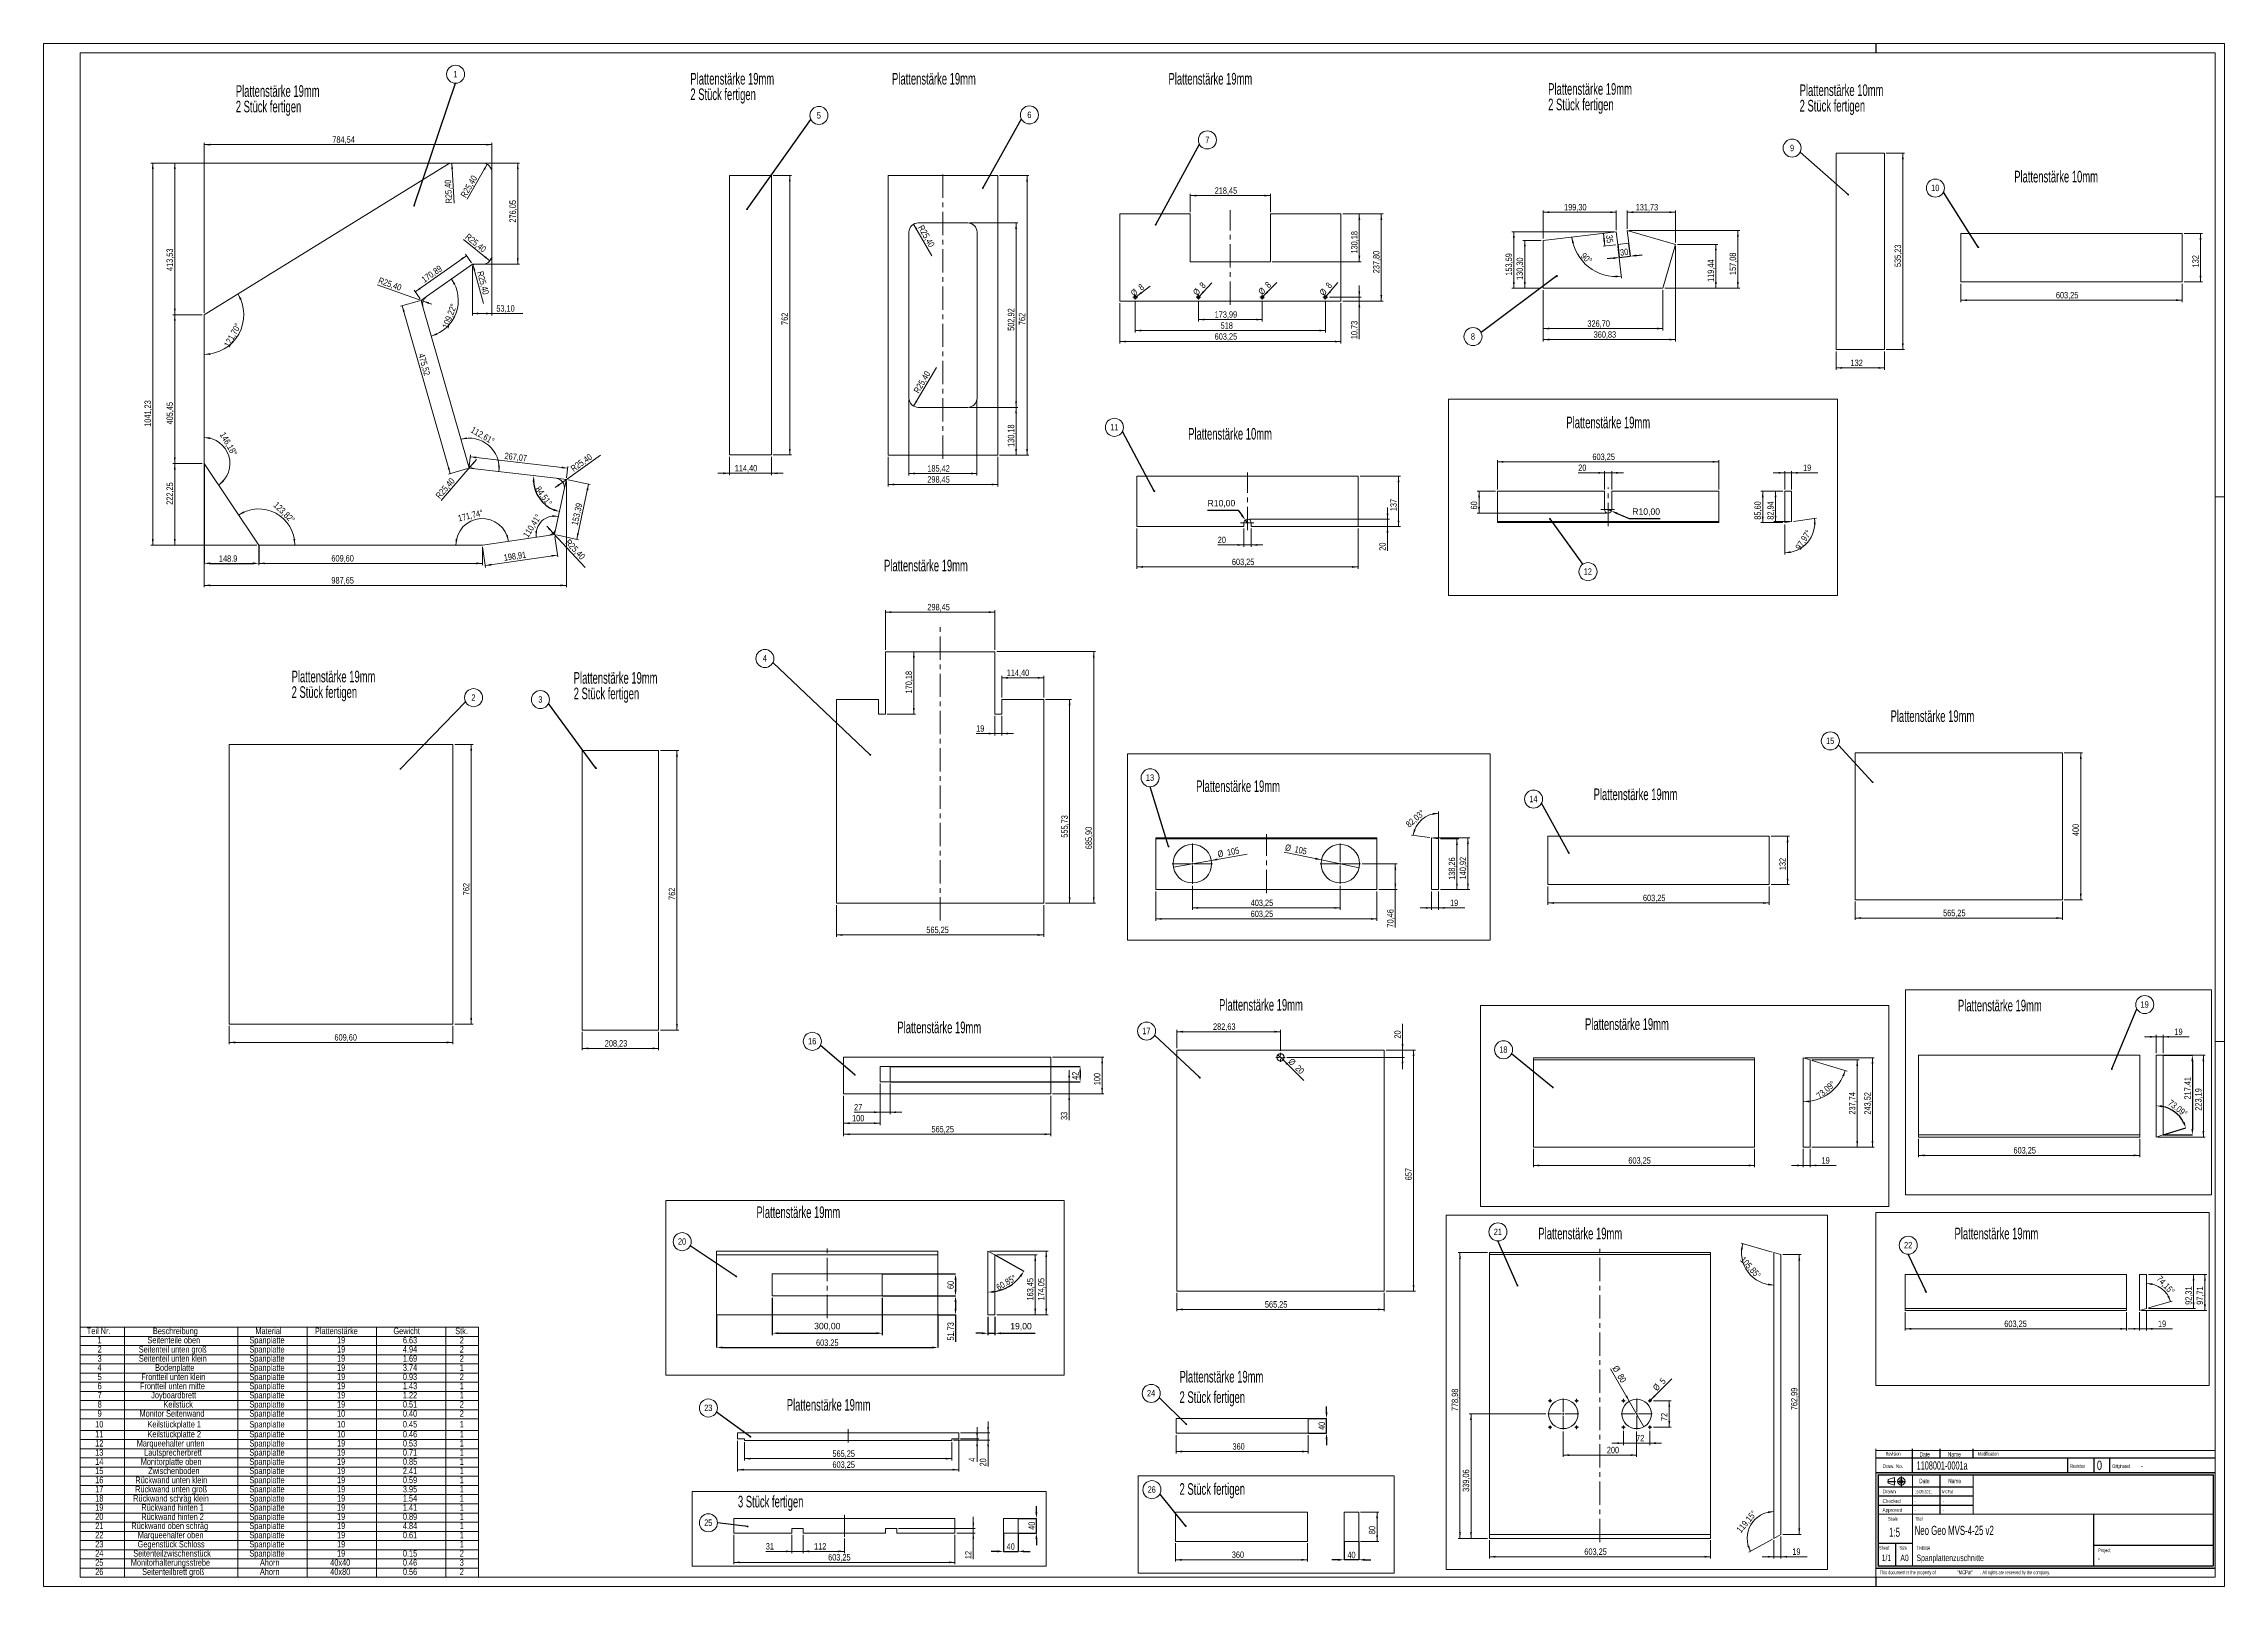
# Model space of a CAD drawing. Header units: millimetres. Extents: x -2091 to 5945, y 0 to 4746.
# Drawn here: x 0 to 5945, y 0 to 4205 of the extents above; entities that cross this region are included whole.
import ezdxf

# ---------------------------------------------------------------- set-up
doc = ezdxf.new("R2010")
doc.units = ezdxf.units.MM
doc.header["$LTSCALE"] = 5
doc.header["$PDSIZE"] = -1
doc.linetypes.add('CENTER', pattern=[10.16, 6.35, -1.27, 1.27, -1.27])
doc.linetypes.add('CENTERX2', pattern=[20.32, 12.7, -2.54, 2.54, -2.54])
for name, color, linetype in [('CTP_0-MITTE', 1, 'CENTER'), ('KOPF', 7, 'Continuous'), ('RAHMEN', 7, 'Continuous'), ('SLD-0', 7, 'Continuous')]:
    doc.layers.add(name, color=color, linetype=linetype)
doc.layers.add('CTP_BEM', color=92, linetype='Continuous', lineweight=15)
doc.styles.add('SLDTEXTSTYLE0', font='TXT', dxfattribs={"width": 0.605})
doc.styles.add('SLDTEXTSTYLE1', font='TXT', dxfattribs={"width": 0.638186})
doc.styles.add('SLDTEXTSTYLE2', font='TXT', dxfattribs={"width": 0.75})
doc.dimstyles.new('ISO-25', dxfattribs={"dimtxt": 2.5, "dimasz": 2.5, "dimexe": 1.25, "dimexo": 0.625, "dimtad": 1, "dimtxsty": 'Standard', "dimcen": 2.5, "dimadec": 0, "dimazin": 0, "dimtfac": 1, "dimtmove": 0, "dimatfit": 3, "dimfxl": 0, "dimarcsym": 0})
doc.dimstyles.new('SLDDIMSTYLE0', dxfattribs={"dimtxt": 17.5, "dimasz": 16.51, "dimexe": 0, "dimexo": 0.0625, "dimgap": 4.375, "dimtad": 1, "dimrnd": 1e-09, "dimzin": 12, "dimdsep": 46, "dimtxsty": 'SLDTEXTSTYLE2', "dimsah": 1, "dimcen": 0.09, "dimadec": 0, "dimazin": 3, "dimtfac": 1, "dimtofl": 0, "dimtmove": 0, "dimatfit": 3, "dimfxl": 0, "dimfrac": 2, "dimtolj": 1, "dimtzin": 12, "dimarcsym": 0})
doc.dimstyles.new('SLDDIMSTYLE1', dxfattribs={"dimtxt": 17.5, "dimasz": 16.51, "dimexe": 0, "dimexo": 0.0625, "dimgap": 4.375, "dimtad": 1, "dimdec": 4, "dimlfac": 5, "dimzin": 12, "dimdsep": 46, "dimtxsty": 'SLDTEXTSTYLE2', "dimsah": 1, "dimcen": 0.09, "dimazin": 3, "dimtfac": 1, "dimtofl": 0, "dimtmove": 0, "dimatfit": 3, "dimfxl": 0, "dimfrac": 2, "dimtolj": 1, "dimtzin": 12, "dimarcsym": 0})
doc.dimstyles.new('SLDDIMSTYLE2', dxfattribs={"dimtxt": 17.5, "dimasz": 16.51, "dimexe": 0, "dimexo": 0.0625, "dimgap": 4.375, "dimtad": 1, "dimdec": 4, "dimlfac": 5, "dimzin": 12, "dimdsep": 46, "dimtxsty": 'SLDTEXTSTYLE2', "dimsah": 1, "dimcen": 0.09, "dimazin": 3, "dimtfac": 1, "dimtofl": 0, "dimtmove": 0, "dimatfit": 3, "dimfxl": 0, "dimfrac": 2, "dimtolj": 1, "dimtzin": 12, "dimarcsym": 0})
doc.dimstyles.new('SLDDIMSTYLE3', dxfattribs={"dimtxt": 17.5, "dimasz": 16.51, "dimexe": 0, "dimexo": 0.0625, "dimgap": 4.375, "dimtad": 1, "dimrnd": 1e-09, "dimzin": 12, "dimdsep": 46, "dimtxsty": 'SLDTEXTSTYLE2', "dimsah": 1, "dimcen": 0, "dimadec": 0, "dimazin": 3, "dimtfac": 1, "dimtofl": 0, "dimtmove": 1, "dimatfit": 3, "dimfxl": 0, "dimfrac": 2, "dimtolj": 1, "dimtzin": 12, "dimarcsym": 0})
doc.dimstyles.new('SLDDIMSTYLE4', dxfattribs={"dimtxt": 17.5, "dimasz": 16.51, "dimexe": 0, "dimexo": 0.0625, "dimgap": 4.375, "dimtad": 1, "dimrnd": 1e-09, "dimzin": 12, "dimdsep": 46, "dimtxsty": 'SLDTEXTSTYLE2', "dimsah": 1, "dimcen": 0, "dimadec": 0, "dimazin": 3, "dimtfac": 1, "dimtofl": 0, "dimtmove": 0, "dimatfit": 3, "dimfxl": 0, "dimfrac": 2, "dimtolj": 1, "dimtzin": 12, "dimarcsym": 0})
doc.dimstyles.new('SLDDIMSTYLE5', dxfattribs={"dimtxt": 0, "dimasz": 5.08, "dimexe": 0, "dimexo": 0.0625, "dimgap": 0, "dimtad": 0, "dimtih": 1, "dimtoh": 1, "dimdec": 0, "dimrnd": 1e-09, "dimzin": 0, "dimdsep": 46, "dimtxsty": 'Standard', "dimblk1": 'DOT', "dimblk2": 'DOT', "dimsah": 1, "dimcen": 0.09, "dimadec": 0, "dimazin": 0, "dimtfac": 5.08, "dimtdec": 0, "dimtofl": 0, "dimtmove": 0, "dimatfit": 3, "dimldrblk": 'DOT', "dimfxl": 0, "dimfrac": 2, "dimtolj": 1, "dimtzin": 0, "dimarcsym": 0})
doc.dimstyles.new('SLDDIMSTYLE6', dxfattribs={"dimtxt": 17.5, "dimasz": 16.51, "dimexe": 0, "dimexo": 0.0625, "dimgap": 4.375, "dimtad": 1, "dimrnd": 1e-09, "dimzin": 12, "dimdsep": 46, "dimtxsty": 'SLDTEXTSTYLE2', "dimsah": 1, "dimcen": 0.09, "dimadec": 0, "dimazin": 3, "dimtfac": 1, "dimtmove": 0, "dimatfit": 0, "dimfxl": 0, "dimfrac": 2, "dimtolj": 1, "dimtzin": 12, "dimarcsym": 0})
doc.dimstyles.new('SLDDIMSTYLE7', dxfattribs={"dimtxt": 17.5, "dimasz": 16.51, "dimexe": 0, "dimexo": 0.0625, "dimgap": 4.375, "dimtad": 1, "dimrnd": 1e-09, "dimzin": 12, "dimdsep": 46, "dimtxsty": 'SLDTEXTSTYLE2', "dimblk1": 'NONE', "dimsah": 1, "dimcen": 0, "dimadec": 0, "dimazin": 3, "dimtfac": 1, "dimtmove": 0, "dimatfit": 3, "dimldrblk": 'NONE', "dimfxl": 0, "dimfrac": 2, "dimtolj": 1, "dimtzin": 12, "dimarcsym": 0})

msp = doc.modelspace()

# ---------------------------------------------------------------- texts
at = {"layer": 'CTP_BEM', "attachment_point": 1}
for s, insert, char_height, style in [('Plattenstärke 19mm', (2312.87202, 4125.165859), 31.75, 'SLDTEXTSTYLE0'), ('Plattenstärke 19mm', (3066.490352, 4125.165859), 31.75, 'SLDTEXTSTYLE0'), ('Plattenstärke 10mm', (5372.039234, 3858.420761), 31.75, 'SLDTEXTSTYLE0'), ('Plattenstärke 10mm', (3120.150599, 3157.49038), 31.75, 'SLDTEXTSTYLE0'), ('Plattenstärke 19mm', (4151.091842, 3188.296893), 31.75, 'SLDTEXTSTYLE0'), ('Plattenstärke 19mm', (2291.138281, 2798.343692), 31.75, 'SLDTEXTSTYLE0'), ('Plattenstärke 19mm', (5034.842074, 2387.939561), 31.75, 'SLDTEXTSTYLE0'), ('Plattenstärke 19mm', (3141.997468, 2196.967488), 31.75, 'SLDTEXTSTYLE0'), ('Plattenstärke 19mm', (4225.421145, 2174.856129), 31.75, 'SLDTEXTSTYLE0'), ('Plattenstärke 19mm', (3204.427686, 1600.84454), 31.75, 'SLDTEXTSTYLE0'), ('Plattenstärke 19mm', (4202.124766, 1548.451054), 31.75, 'SLDTEXTSTYLE0'), ('Plattenstärke 19mm', (5218.677009, 1599.172493), 31.75, 'SLDTEXTSTYLE0'), ('Plattenstärke 19mm', (2327.449936, 1539.486999), 31.75, 'SLDTEXTSTYLE0'), ('Plattenstärke 19mm', (1943.163704, 1035.722964), 31.75, 'SLDTEXTSTYLE0'), ('Plattenstärke 19mm', (4074.877646, 977.722564), 31.75, 'SLDTEXTSTYLE0'), ('Plattenstärke 19mm', (5209.306049, 977.722564), 31.75, 'SLDTEXTSTYLE0'), ('Teil Nr.', (117.786161, 704.961618), 17.5, 'SLDTEXTSTYLE2'), ('2', (147.147272, 654.961618), 17.5, 'SLDTEXTSTYLE2'), ('1', (147.147272, 679.961618), 17.5, 'SLDTEXTSTYLE2'), ('Seitenteil unten groß', (259.444877, 654.961618), 17.5, 'SLDTEXTSTYLE2'), ('Seitenteile oben', (283.118501, 679.961618), 17.5, 'SLDTEXTSTYLE2'), ('Beschreibung', (297.884117, 704.961618), 17.5, 'SLDTEXTSTYLE2'), ('Spanplatte', (561.077597, 679.961618), 17.5, 'SLDTEXTSTYLE2'), ('Spanplatte', (561.077597, 654.961618), 17.5, 'SLDTEXTSTYLE2'), ('Material', (577.301562, 704.961618), 17.5, 'SLDTEXTSTYLE2'), ('Plattenstärke', (739.615463, 704.961618), 17.5, 'SLDTEXTSTYLE2'), ('19', (799.893241, 679.961618), 17.5, 'SLDTEXTSTYLE2'), ('19', (799.893241, 654.961618), 17.5, 'SLDTEXTSTYLE2'), ('Gewicht', (953.57867, 704.961618), 17.5, 'SLDTEXTSTYLE2'), ('4.94', (979.342557, 654.961618), 17.5, 'SLDTEXTSTYLE2'), ('6.63', (979.342557, 679.961618), 17.5, 'SLDTEXTSTYLE2'), ('Stk.', (1122.079101, 704.961618), 17.5, 'SLDTEXTSTYLE2'), ('2', (1134.462781, 679.961618), 17.5, 'SLDTEXTSTYLE2'), ('2', (1134.462781, 654.961618), 17.5, 'SLDTEXTSTYLE2'), ('4', (147.147272, 604.961618), 17.5, 'SLDTEXTSTYLE2'), ('3', (147.147272, 629.961618), 17.5, 'SLDTEXTSTYLE2'), ('Seitenteil unten klein', (259.700097, 629.961618), 17.5, 'SLDTEXTSTYLE2'), ('Bodenplatte', (304.021272, 604.961618), 17.5, 'SLDTEXTSTYLE2'), ('Spanplatte', (561.077597, 629.961618), 17.5, 'SLDTEXTSTYLE2'), ('Spanplatte', (561.077597, 604.961618), 17.5, 'SLDTEXTSTYLE2'), ('19', (799.893241, 629.961618), 17.5, 'SLDTEXTSTYLE2'), ('19', (799.893241, 604.961618), 17.5, 'SLDTEXTSTYLE2'), ('3.74', (979.342557, 604.961618), 17.5, 'SLDTEXTSTYLE2'), ('1.69', (979.342557, 629.961618), 17.5, 'SLDTEXTSTYLE2'), ('2', (1134.462781, 629.961618), 17.5, 'SLDTEXTSTYLE2'), ('1', (1134.462781, 604.961618), 17.5, 'SLDTEXTSTYLE2'), ('5', (147.147272, 579.961618), 17.5, 'SLDTEXTSTYLE2'), ('6', (147.147272, 554.961618), 17.5, 'SLDTEXTSTYLE2'), ('Frontteil unten mitte', (262.665372, 554.961618), 17.5, 'SLDTEXTSTYLE2'), ('Frontteil unten klein', (266.201837, 579.961618), 17.5, 'SLDTEXTSTYLE2'), ('Spanplatte', (561.077597, 579.961618), 17.5, 'SLDTEXTSTYLE2'), ('Spanplatte', (561.077597, 554.961618), 17.5, 'SLDTEXTSTYLE2'), ('19', (799.893241, 579.961618), 17.5, 'SLDTEXTSTYLE2'), ('19', (799.893241, 554.961618), 17.5, 'SLDTEXTSTYLE2'), ('0.93', (979.342557, 579.961618), 17.5, 'SLDTEXTSTYLE2'), ('1.43', (979.342557, 554.961618), 17.5, 'SLDTEXTSTYLE2'), ('2', (1134.462781, 579.961618), 17.5, 'SLDTEXTSTYLE2'), ('1', (1134.462781, 554.961618), 17.5, 'SLDTEXTSTYLE2'), ('Plattenstärke 19mm', (3096.635639, 587.446833), 31.75, 'SLDTEXTSTYLE0'), ('8', (147.147272, 504.961618), 17.5, 'SLDTEXTSTYLE2'), ('9', (147.147272, 479.961618), 17.5, 'SLDTEXTSTYLE2'), ('7', (147.147272, 529.961618), 17.5, 'SLDTEXTSTYLE2'), ('Monitor Seitenwand', (261.510867, 479.961618), 17.5, 'SLDTEXTSTYLE2'), ('Joyboardbrett', (293.229609, 529.961618), 17.5, 'SLDTEXTSTYLE2'), ('Keilstück', (326.67406, 504.961618), 17.5, 'SLDTEXTSTYLE2'), ('Spanplatte', (561.077597, 529.961618), 17.5, 'SLDTEXTSTYLE2'), ('Spanplatte', (561.077597, 504.961618), 17.5, 'SLDTEXTSTYLE2'), ('Spanplatte', (561.077597, 479.961618), 17.5, 'SLDTEXTSTYLE2'), ('19', (799.893241, 529.961618), 17.5, 'SLDTEXTSTYLE2'), ('19', (799.893241, 504.961618), 17.5, 'SLDTEXTSTYLE2'), ('10', (799.893241, 479.961618), 17.5, 'SLDTEXTSTYLE2'), ('0.51', (979.342557, 504.961618), 17.5, 'SLDTEXTSTYLE2'), ('0.40', (979.342557, 479.961618), 17.5, 'SLDTEXTSTYLE2'), ('1.22', (979.342557, 529.961618), 17.5, 'SLDTEXTSTYLE2'), ('2', (1134.462781, 504.961618), 17.5, 'SLDTEXTSTYLE2'), ('2', (1134.462781, 479.961618), 17.5, 'SLDTEXTSTYLE2'), ('1', (1134.462781, 529.961618), 17.5, 'SLDTEXTSTYLE2'), ('Plattenstärke 19mm', (2025.944798, 510.668931), 31.75, 'SLDTEXTSTYLE0'), ('2 Stück fertigen', (3096.635639, 531.65853), 31.75, 'SLDTEXTSTYLE0'), ('10', (140.681994, 450.650453), 17.5, 'SLDTEXTSTYLE2'), ('11', (140.681994, 423.744449), 17.5, 'SLDTEXTSTYLE2'), ('Keilstückplatte 1', (283.227875, 450.650453), 17.5, 'SLDTEXTSTYLE2'), ('Keilstückplatte 2', (283.227875, 423.744449), 17.5, 'SLDTEXTSTYLE2'), ('Spanplatte', (561.077597, 450.650453), 17.5, 'SLDTEXTSTYLE2'), ('Spanplatte', (561.077597, 423.744449), 17.5, 'SLDTEXTSTYLE2'), ('10', (799.893241, 450.650453), 17.5, 'SLDTEXTSTYLE2'), ('10', (799.893241, 423.744449), 17.5, 'SLDTEXTSTYLE2'), ('0.45', (979.342557, 450.650453), 17.5, 'SLDTEXTSTYLE2'), ('0.46', (979.342557, 423.744449), 17.5, 'SLDTEXTSTYLE2'), ('1', (1134.462781, 450.650453), 17.5, 'SLDTEXTSTYLE2'), ('1', (1134.462781, 423.744449), 17.5, 'SLDTEXTSTYLE2'), ('12', (140.681994, 398.744449), 17.5, 'SLDTEXTSTYLE2'), ('13', (140.681994, 373.744449), 17.5, 'SLDTEXTSTYLE2'), ('Marqueehalter unten', (253.830315, 398.744449), 17.5, 'SLDTEXTSTYLE2'), ('Lautsprecherbrett', (274.101138, 373.744449), 17.5, 'SLDTEXTSTYLE2'), ('Spanplatte', (561.077597, 398.744449), 17.5, 'SLDTEXTSTYLE2'), ('Spanplatte', (561.077597, 373.744449), 17.5, 'SLDTEXTSTYLE2'), ('19', (799.893241, 398.744449), 17.5, 'SLDTEXTSTYLE2'), ('19', (799.893241, 373.744449), 17.5, 'SLDTEXTSTYLE2'), ('0.53', (979.342557, 398.744449), 17.5, 'SLDTEXTSTYLE2'), ('0.71', (979.342557, 373.744449), 17.5, 'SLDTEXTSTYLE2'), ('1', (1134.462781, 398.744449), 17.5, 'SLDTEXTSTYLE2'), ('1', (1134.462781, 373.744449), 17.5, 'SLDTEXTSTYLE2'), ('14', (140.681994, 348.744449), 17.5, 'SLDTEXTSTYLE2'), ('15', (140.681994, 323.744449), 17.5, 'SLDTEXTSTYLE2'), ('16', (140.681994, 298.744449), 17.5, 'SLDTEXTSTYLE2'), ('Rückwand unten klein', (249.904968, 298.744449), 17.5, 'SLDTEXTSTYLE2'), ('Monitorplatte oben', (264.609825, 348.744449), 17.5, 'SLDTEXTSTYLE2'), ('Zwischenboden', (284.990031, 323.744449), 17.5, 'SLDTEXTSTYLE2'), ('Spanplatte', (561.077597, 348.744449), 17.5, 'SLDTEXTSTYLE2'), ('Spanplatte', (561.077597, 323.744449), 17.5, 'SLDTEXTSTYLE2'), ('Spanplatte', (561.077597, 298.744449), 17.5, 'SLDTEXTSTYLE2'), ('19', (799.893241, 348.744449), 17.5, 'SLDTEXTSTYLE2'), ('19', (799.893241, 323.744449), 17.5, 'SLDTEXTSTYLE2'), ('19', (799.893241, 298.744449), 17.5, 'SLDTEXTSTYLE2'), ('0.85', (979.342557, 348.744449), 17.5, 'SLDTEXTSTYLE2'), ('0.59', (979.342557, 298.744449), 17.5, 'SLDTEXTSTYLE2'), ('2.41', (979.342557, 323.744449), 17.5, 'SLDTEXTSTYLE2'), ('1', (1134.462781, 348.744449), 17.5, 'SLDTEXTSTYLE2'), ('1', (1134.462781, 323.744449), 17.5, 'SLDTEXTSTYLE2'), ('1', (1134.462781, 298.744449), 17.5, 'SLDTEXTSTYLE2'), ('17', (140.681994, 273.744449), 17.5, 'SLDTEXTSTYLE2'), ('18', (140.681994, 248.744449), 17.5, 'SLDTEXTSTYLE2'), ('Rückwand schräg klein', (244.229609, 248.744449), 17.5, 'SLDTEXTSTYLE2'), ('Rückwand unten groß', (249.649748, 273.744449), 17.5, 'SLDTEXTSTYLE2'), ('Spanplatte', (561.077597, 273.744449), 17.5, 'SLDTEXTSTYLE2'), ('Spanplatte', (561.077597, 248.744449), 17.5, 'SLDTEXTSTYLE2'), ('19', (799.893241, 273.744449), 17.5, 'SLDTEXTSTYLE2'), ('19', (799.893241, 248.744449), 17.5, 'SLDTEXTSTYLE2'), ('3.95', (979.342557, 273.744449), 17.5, 'SLDTEXTSTYLE2'), ('1.54', (979.342557, 248.744449), 17.5, 'SLDTEXTSTYLE2'), ('1', (1134.462781, 273.744449), 17.5, 'SLDTEXTSTYLE2'), ('1', (1134.462781, 248.744449), 17.5, 'SLDTEXTSTYLE2'), ('3 Stück fertigen', (1892.838506, 246.986825), 31.75, 'SLDTEXTSTYLE0'), ('2 Stück fertigen', (3096.635639, 281.311789), 31.75, 'SLDTEXTSTYLE0'), ('20', (140.681994, 198.744449), 17.5, 'SLDTEXTSTYLE2'), ('19', (140.681994, 223.744449), 17.5, 'SLDTEXTSTYLE2'), ('Rückwand hinten 1', (266.311211, 223.744449), 17.5, 'SLDTEXTSTYLE2'), ('Rückwand hinten 2', (266.311211, 198.744449), 17.5, 'SLDTEXTSTYLE2'), ('Spanplatte', (561.077597, 223.744449), 17.5, 'SLDTEXTSTYLE2'), ('Spanplatte', (561.077597, 198.744449), 17.5, 'SLDTEXTSTYLE2'), ('19', (799.893241, 223.744449), 17.5, 'SLDTEXTSTYLE2'), ('19', (799.893241, 198.744449), 17.5, 'SLDTEXTSTYLE2'), ('0.89', (979.342557, 198.744449), 17.5, 'SLDTEXTSTYLE2'), ('1.41', (979.342557, 223.744449), 17.5, 'SLDTEXTSTYLE2'), ('1', (1134.462781, 223.744449), 17.5, 'SLDTEXTSTYLE2'), ('1', (1134.462781, 198.744449), 17.5, 'SLDTEXTSTYLE2'), ('21', (140.681994, 173.744449), 17.5, 'SLDTEXTSTYLE2'), ('22', (140.681994, 148.744449), 17.5, 'SLDTEXTSTYLE2'), ('23', (140.681994, 123.744449), 17.5, 'SLDTEXTSTYLE2'), ('Rückwand oben schräg', (239.149747, 173.744449), 17.5, 'SLDTEXTSTYLE2'), ('Gegenstück Schloss', (256.382391, 123.744449), 17.5, 'SLDTEXTSTYLE2'), ('Marqueehalter oben', (256.382391, 148.744449), 17.5, 'SLDTEXTSTYLE2'), ('Spanplatte', (561.077597, 173.744449), 17.5, 'SLDTEXTSTYLE2'), ('Spanplatte', (561.077597, 148.744449), 17.5, 'SLDTEXTSTYLE2'), ('Spanplatte', (561.077597, 123.744449), 17.5, 'SLDTEXTSTYLE2'), ('19', (799.893241, 173.744449), 17.5, 'SLDTEXTSTYLE2'), ('19', (799.893241, 148.744449), 17.5, 'SLDTEXTSTYLE2'), ('19', (799.893241, 123.744449), 17.5, 'SLDTEXTSTYLE2'), ('4.84', (979.342557, 173.744449), 17.5, 'SLDTEXTSTYLE2'), ('0.61', (979.342557, 148.744449), 17.5, 'SLDTEXTSTYLE2'), ('1', (1134.462781, 173.744449), 17.5, 'SLDTEXTSTYLE2'), ('1', (1134.462781, 148.744449), 17.5, 'SLDTEXTSTYLE2'), ('1', (1134.462781, 123.744449), 17.5, 'SLDTEXTSTYLE2'), ('24', (140.681994, 98.744449), 17.5, 'SLDTEXTSTYLE2'), ('25', (140.681994, 73.744449), 17.5, 'SLDTEXTSTYLE2'), ('Monitorhalterungsstrebe', (237.715715, 73.744449), 17.5, 'SLDTEXTSTYLE2'), ('Seitenteilzwischenstück', (244.375445, 98.744449), 17.5, 'SLDTEXTSTYLE2'), ('Spanplatte', (561.077597, 98.744449), 17.5, 'SLDTEXTSTYLE2'), ('Ahorn', (589.673093, 73.744449), 17.5, 'SLDTEXTSTYLE2'), ('40x40', (781.360254, 73.744449), 17.5, 'SLDTEXTSTYLE2'), ('19', (799.893241, 98.744449), 17.5, 'SLDTEXTSTYLE2'), ('0.15', (979.342557, 98.744449), 17.5, 'SLDTEXTSTYLE2'), ('0.46', (979.342557, 73.744449), 17.5, 'SLDTEXTSTYLE2'), ('3', (1134.462781, 73.744449), 17.5, 'SLDTEXTSTYLE2'), ('2', (1134.462781, 98.744449), 17.5, 'SLDTEXTSTYLE2'), ('26', (140.681994, 48.744449), 17.5, 'SLDTEXTSTYLE2'), ('Seitenteilbrett groß', (268.571606, 48.744449), 17.5, 'SLDTEXTSTYLE2'), ('Ahorn', (589.673093, 48.744449), 17.5, 'SLDTEXTSTYLE2'), ('40x80', (781.360254, 48.744449), 17.5, 'SLDTEXTSTYLE2'), ('0.56', (979.342557, 48.744449), 17.5, 'SLDTEXTSTYLE2'), ('2', (1134.462781, 48.744449), 17.5, 'SLDTEXTSTYLE2')]:
    msp.add_mtext(s, dxfattribs=dict(at, insert=insert, char_height=char_height, style=style))
at = {"layer": 'CTP_BEM', "insert": (4276.636371, 3684.657935, -9.4), "char_height": 17.5, "attachment_point": 1, "rotation": 276.66665989, "style": 'SLDTEXTSTYLE2'}
msp.add_mtext('35', dxfattribs=at)
at = {"layer": 'KOPF', "insert": (5597.446206, 342.69966), "char_height": 25.135417, "attachment_point": 1, "style": 'SLDTEXTSTYLE2'}
msp.add_mtext('0', dxfattribs=at)
at = {"layer": 'RAHMEN', "insert": (5718.135266, 335.022296), "char_height": 12.5, "attachment_point": 1, "style": 'SLDTEXTSTYLE2'}
msp.add_mtext('-', dxfattribs=at)
at = {"layer": 'SLD-0'}
for s, insert, char_height, attachment_point, style in [('Revision', (5021.442529, 366.477885), 10, 1, 'SLDTEXTSTYLE1'), ('Date', (5113.927438, 366.339975), 12.5, 1, 'SLDTEXTSTYLE1'), ('Name', (5190.909325, 366.339975), 12.5, 1, 'SLDTEXTSTYLE1'), ('Modification', (5272.288905, 366.477885), 10, 1, 'SLDTEXTSTYLE1'), ('Draw. No.', (5013.178629, 332.568516), 10, 1, 'SLDTEXTSTYLE2'), ('1108001-0001a', (5106.12565, 340.759235), 22.5, 1, 'SLDTEXTSTYLE1'), ('Revision', (5524.331891, 332.801335), 10, 1, 'SLDTEXTSTYLE1'), ('Originated', (5639.22141, 332.801335), 10, 1, 'SLDTEXTSTYLE1'), ('Checked', (5013.109467, 237.484199), 10, 1, 'SLDTEXTSTYLE2'), ('Drawn', (5013.109467, 263.708562), 10, 1, 'SLDTEXTSTYLE2'), ('15.09.2011', (5100.556787, 262.72505), 9, 1, 'SLDTEXTSTYLE1'), ('Date', (5113.025832, 293.579186), 12.5, 1, 'SLDTEXTSTYLE1'), ('MCPat', (5175.654001, 262.725049), 9, 1, 'SLDTEXTSTYLE1'), ('Name', (5191.82984, 293.579186), 12.5, 1, 'SLDTEXTSTYLE1'), ('Approved', (5013.109467, 213.372214), 10, 1, 'SLDTEXTSTYLE2'), ('Scale', (5028.196411, 189.256458), 10, 1, 'SLDTEXTSTYLE1'), ('-', (5100.556787, 236.500687), 9, 1, 'SLDTEXTSTYLE1'), ('-', (5100.556787, 212.388701), 9, 1, 'SLDTEXTSTYLE1'), ('Titel', (5101.895862, 189.256458), 10, 1, 'SLDTEXTSTYLE1'), ('-', (5177.671935, 236.500687), 9, 1, 'SLDTEXTSTYLE1'), ('-', (5177.671935, 212.388701), 9, 1, 'SLDTEXTSTYLE1'), ('1:5', (5045.857012, 160.15336), 25, 2, 'SLDTEXTSTYLE1'), ('Neo Geo MVS-4-25 v2', (5100.556787, 165.153361), 25, 1, 'SLDTEXTSTYLE1'), ('Sheet', (5003.729147, 110.377692), 10, 1, 'SLDTEXTSTYLE1'), ('1/1', (5023.639485, 86.369126), 17.5, 2, 'SLDTEXTSTYLE1'), ('Size', (5059.124958, 110.377692), 10, 1, 'SLDTEXTSTYLE1'), ('A0', (5073.000617, 86.369124), 17.4999997, 2, 'SLDTEXTSTYLE1'), ('THEMA', (5105.67605, 109.389892), 10, 1, 'SLDTEXTSTYLE1'), ('Spanplattenzuschnitte', (5105.67605, 86.369126), 17.5, 1, 'SLDTEXTSTYLE1'), ('-', (5599.453753, 85.716631), 17.5, 1, 'SLDTEXTSTYLE1'), ('Project', (5601.063424, 103.309829), 10, 1, 'SLDTEXTSTYLE1')]:
    msp.add_mtext(s, dxfattribs=dict(at, insert=insert, char_height=char_height, attachment_point=attachment_point, style=style))

# ---------------------------------------------------------------- blocks, each defined once
blk = doc.blocks.new('SW_NOTE_0')
at = {"layer": 'CTP_BEM', "color": 0, "char_height": 31.75, "attachment_point": 1, "style": 'SLDTEXTSTYLE0'}
for s, insert in [('2 Stück fertigen', (0, -1.4)), ('Plattenstärke 19mm', (0, 40.9))]:
    blk.add_mtext(s, dxfattribs=dict(at, insert=insert))
blk = doc.blocks.new('SW_NOTE_1')
at = {"layer": 'CTP_BEM', "color": 0, "char_height": 31.75, "attachment_point": 1, "style": 'SLDTEXTSTYLE0'}
for s, insert in [('2 Stück fertigen', (0, -1.4)), ('Plattenstärke 19mm', (0, 40.9))]:
    blk.add_mtext(s, dxfattribs=dict(at, insert=insert))
blk = doc.blocks.new('SW_NOTE_2')
at = {"layer": 'CTP_BEM', "color": 0, "char_height": 31.75, "attachment_point": 1, "style": 'SLDTEXTSTYLE0'}
for s, insert in [('2 Stück fertigen', (0, -1.4)), ('Plattenstärke 19mm', (0, 40.9))]:
    blk.add_mtext(s, dxfattribs=dict(at, insert=insert))
blk = doc.blocks.new('SW_NOTE_3')
at = {"layer": 'CTP_BEM', "color": 0, "char_height": 31.75, "attachment_point": 1, "style": 'SLDTEXTSTYLE0'}
for s, insert in [('2 Stück fertigen', (0, -1.4)), ('Plattenstärke 19mm', (0, 40.9))]:
    blk.add_mtext(s, dxfattribs=dict(at, insert=insert))
blk = doc.blocks.new('SW_NOTE_4')
at = {"layer": 'CTP_BEM', "color": 0, "char_height": 31.75, "attachment_point": 1, "style": 'SLDTEXTSTYLE0'}
for s, insert in [('2 Stück fertigen', (0, -1.4)), ('Plattenstärke 19mm', (0, 40.9))]:
    blk.add_mtext(s, dxfattribs=dict(at, insert=insert))
blk = doc.blocks.new('SW_NOTE_5')
at = {"layer": 'CTP_BEM', "color": 0, "char_height": 31.75, "attachment_point": 1, "style": 'SLDTEXTSTYLE0'}
for s, insert in [('2 Stück fertigen', (0, -1.4)), ('Plattenstärke 10mm', (0, 40.9))]:
    blk.add_mtext(s, dxfattribs=dict(at, insert=insert))
blk = doc.blocks.new('SW_NOTE_6')
at = {"layer": 'SLD-0', "color": 0, "attachment_point": 1, "style": 'SLDTEXTSTYLE1'}
for s, insert, char_height in [('This document is the property of', (0, 12.9), 10), ('"MCPat"', (210.9, 13.6), 10.75), ('. All rights are reserved by the company.', (274, 12.9), 10)]:
    blk.add_mtext(s, dxfattribs=dict(at, insert=insert, char_height=char_height))
blk = doc.blocks.new('*D9')
at = {"layer": 'CTP_BEM'}
for p, q in [((1393.6, 2862), (1401.7, 2806.1)), ((1196.8, 2833.4), (1204.9, 2777.5)), ((1401, 2811.1), (1204.2, 2782.5))]:
    blk.add_line(p, q, dxfattribs=at)
for points in [[(1401, 2811.1), (1384.3, 2811.2), (1385, 2806.2)], [(1204.2, 2782.5), (1220.9, 2782.3), (1220.1, 2787.4)]]:
    blk.add_solid(points, dxfattribs=at)
at = {"layer": 'CTP_BEM', "insert": (1253.2, 2812.4, 0.1), "char_height": 17.5, "attachment_point": 1, "rotation": 8.25944, "style": 'SLDTEXTSTYLE2'}
blk.add_mtext('198,91', dxfattribs=at)
blk = doc.blocks.new('*D10')
at = {"layer": 'CTP_BEM'}
for p, q in [((1430.1, 3015.8), (1490.4, 3002.9)), ((1485.5, 3003.9), (1453.2, 2854)), ((1397.8, 2865.9), (1458.1, 2852.9))]:
    blk.add_line(p, q, dxfattribs=at)
for points in [[(1485.5, 3003.9), (1479.6, 2988.3), (1484.5, 2987.2)], [(1453.2, 2854), (1459.2, 2869.6), (1454.2, 2870.6)]]:
    blk.add_solid(points, dxfattribs=at)
at = {"layer": 'CTP_BEM', "insert": (1438.8, 2894.3, 0.1), "char_height": 17.5, "attachment_point": 1, "rotation": 77.84506, "style": 'SLDTEXTSTYLE2'}
blk.add_mtext('153,39', dxfattribs=at)
blk = doc.blocks.new('*D11')
at = {"layer": 'CTP_BEM'}
for p, q in [((437.5, 3055.6), (437.5, 2723.4)), ((1425.2, 3011.9), (1425.2, 2723.4)), ((1425.2, 2728.4), (437.5, 2728.4))]:
    blk.add_line(p, q, dxfattribs=at)
for points in [[(437.5, 2728.4), (454.1, 2725.8), (454.1, 2730.9)], [(1425.2, 2728.4), (1408.7, 2730.9), (1408.7, 2725.8)]]:
    blk.add_solid(points, dxfattribs=at)
at = {"layer": 'CTP_BEM', "insert": (784.5, 2750.9, 0.1), "char_height": 17.5, "attachment_point": 1, "style": 'SLDTEXTSTYLE2'}
blk.add_mtext('987,65', dxfattribs=at)
blk = doc.blocks.new('*D12')
at = {"layer": 'CTP_BEM'}
for p, q in [((1160.5, 3052.9), (1164.1, 3083.8)), ((1163.5, 3078.8), (1428.8, 3047.8)), ((1425.8, 3021.9), (1429.4, 3052.8))]:
    blk.add_line(p, q, dxfattribs=at)
for points in [[(1163.5, 3078.8), (1179.6, 3074.4), (1180.2, 3079.4)], [(1428.8, 3047.8), (1412.7, 3052.3), (1412.1, 3047.2)]]:
    blk.add_solid(points, dxfattribs=at)
at = {"layer": 'CTP_BEM', "insert": (1257.7, 3090.5, 0.1), "char_height": 17.5, "attachment_point": 1, "rotation": 353.33334, "style": 'SLDTEXTSTYLE2'}
blk.add_mtext('267,07', dxfattribs=at)
blk = doc.blocks.new('*D13')
at = {"layer": 'CTP_BEM'}
for p, q in [((1012.8, 3528.5), (1152.5, 3626.9)), ((1166.1, 3607.6), (1149.7, 3631)), ((1026.4, 3509.2), (1010, 3532.6))]:
    blk.add_line(p, q, dxfattribs=at)
for points in [[(1152.5, 3626.9), (1137.6, 3619.5), (1140.5, 3615.3)], [(1012.8, 3528.5), (1027.8, 3535.9), (1024.9, 3540.1)]]:
    blk.add_solid(points, dxfattribs=at)
at = {"layer": 'CTP_BEM', "insert": (1027.9, 3566.7, 0.1), "char_height": 17.5, "attachment_point": 1, "rotation": 35.16644, "style": 'SLDTEXTSTYLE2'}
blk.add_mtext('170,89', dxfattribs=at)
blk = doc.blocks.new('*D14')
at = {"layer": 'CTP_BEM'}
for p, q in [((1024.5, 3503.8), (972.9, 3489)), ((977.8, 3490.4), (1108.4, 3033.2)), ((1155.1, 3046.5), (1103.6, 3031.8))]:
    blk.add_line(p, q, dxfattribs=at)
for points in [[(977.8, 3490.4), (979.8, 3473.8), (984.7, 3475.2)], [(1108.4, 3033.2), (1106.3, 3049.8), (1101.4, 3048.4)]]:
    blk.add_solid(points, dxfattribs=at)
at = {"layer": 'CTP_BEM', "insert": (1037.9, 3362.2, 0.1), "char_height": 17.5, "attachment_point": 1, "rotation": 285.94644, "style": 'SLDTEXTSTYLE2'}
blk.add_mtext('475,52', dxfattribs=at)
blk = doc.blocks.new('*D15')
at = {"layer": 'CTP_BEM'}
for p, q in [((1169, 3598.5), (1169, 3464.4)), ((1222.1, 3623.9), (1222.1, 3464.4)), ((1169, 3469.4), (1222.1, 3469.4)), ((1222.1, 3469.4), (1306.6, 3469.4))]:
    blk.add_line(p, q, dxfattribs=at)
for points in [[(1169, 3469.4), (1185.5, 3466.9), (1185.5, 3472)], [(1222.1, 3469.4), (1205.6, 3472), (1205.6, 3466.9)]]:
    blk.add_solid(points, dxfattribs=at)
at = {"layer": 'CTP_BEM', "insert": (1234.2, 3492, 0.1), "char_height": 17.5, "attachment_point": 1, "style": 'SLDTEXTSTYLE2'}
blk.add_mtext('53,10', dxfattribs=at)
blk = doc.blocks.new('*D16')
at = {"layer": 'CTP_BEM'}
for p, q in [((586.4, 2833.4), (586.4, 2783.4)), ((1196, 2833.4), (1196, 2783.4)), ((586.4, 2788.4), (1196, 2788.4))]:
    blk.add_line(p, q, dxfattribs=at)
for points in [[(586.4, 2788.4), (603, 2785.8), (603, 2790.9)], [(1196, 2788.4), (1179.5, 2790.9), (1179.5, 2785.8)]]:
    blk.add_solid(points, dxfattribs=at)
at = {"layer": 'CTP_BEM', "insert": (784.5, 2810.9, -9.4), "char_height": 17.5, "attachment_point": 1, "style": 'SLDTEXTSTYLE2'}
blk.add_mtext('609,60', dxfattribs=at)
blk = doc.blocks.new('*D17')
at = {"layer": 'CTP_BEM'}
blk.add_arc((1196, 2838.4), 72.1, 8.25944, 180, dxfattribs=at)
for points in [[(1123.9, 2838.4), (1128.3, 2854.5), (1123.2, 2855.1)], [(1267.4, 2848.7), (1265.7, 2865.4), (1260.8, 2864.1)]]:
    blk.add_solid(points, dxfattribs=at)
at = {"layer": 'CTP_BEM', "insert": (1127.8, 2919.3, -9.4), "char_height": 17.5, "attachment_point": 1, "rotation": 13.5852, "style": 'SLDTEXTSTYLE2'}
blk.add_mtext('171,74°', dxfattribs=at)
blk = doc.blocks.new('*D18')
at = {"layer": 'CTP_BEM'}
blk.add_arc((586.4, 2838.4), 98.4, 0, 123.82075, dxfattribs=at)
for points in [[(531.7, 2920.1), (547.4, 2925.9), (544.9, 2930.3)], [(684.8, 2838.4), (686, 2855), (680.9, 2854.6)]]:
    blk.add_solid(points, dxfattribs=at)
at = {"layer": 'CTP_BEM', "insert": (637.5, 2957.8, -9.4), "char_height": 17.5, "attachment_point": 1, "rotation": 315.47365, "style": 'SLDTEXTSTYLE2'}
blk.add_mtext('123,82°', dxfattribs=at)
blk = doc.blocks.new('*D19')
at = {"layer": 'CTP_BEM'}
blk.add_arc((437.5, 3060.6), 70.6, 303.82075, 90, dxfattribs=at)
for points in [[(437.5, 3131.3), (453.7, 3126.8), (454.2, 3131.9)], [(476.9, 3001.9), (491.1, 3010.7), (487.8, 3014.6)]]:
    blk.add_solid(points, dxfattribs=at)
at = {"layer": 'CTP_BEM', "insert": (494.6, 3148.2, -9.4), "char_height": 17.5, "attachment_point": 1, "rotation": 299.99185, "style": 'SLDTEXTSTYLE2'}
blk.add_mtext('146,18°', dxfattribs=at)
blk = doc.blocks.new('*D20')
at = {"layer": 'CTP_BEM'}
blk.add_arc((1392.9, 2866.9), 50.6, 77.84506, 188.25944, dxfattribs=at)
for points in [[(1403.6, 2916.5), (1387.2, 2919.9), (1386.9, 2914.8)], [(1342.8, 2859.7), (1345.5, 2876.1), (1340.5, 2876.2)]]:
    blk.add_solid(points, dxfattribs=at)
at = {"layer": 'CTP_BEM', "insert": (1305.7, 2865.9, -9.4), "char_height": 17.5, "attachment_point": 1, "rotation": 57.79218, "style": 'SLDTEXTSTYLE2'}
blk.add_mtext('110,41°', dxfattribs=at)
blk = doc.blocks.new('*D21')
at = {"layer": 'CTP_BEM', "color": 0, "lineweight": -2}
blk.add_arc((1425.2, 3016.9), 89.6, 183.90065, 247.27774, dxfattribs=at)
at = {"layer": 'CTP_BEM', "color": 0}
for points in [[(1333, 3010.9), (1338.5, 3010.7), (1336.2, 3027.3)], [(1391.4, 2936.8), (1389.7, 2931.6), (1406.3, 2929.3)]]:
    blk.add_solid(points, dxfattribs=at)
at = {"layer": 'Defpoints', "color": 0}
for p in [(1176.7, 3045.9), (1341.8, 2984), (1397.4, 3020.1), (1419.3, 2989.6), (1396.6, 2884.2)]:
    blk.add_point(p, dxfattribs=at)
at = {"layer": 'CTP_BEM', "color": 0, "insert": (1353.5, 3000.6), "char_height": 17.5, "attachment_point": 1, "rotation": 305.5892, "style": 'SLDTEXTSTYLE2'}
blk.add_mtext('\\A1;84.51°', dxfattribs=at)
blk = doc.blocks.new('*D22')
at = {"layer": 'CTP_BEM', "color": 0, "lineweight": -2}
for p, q in [((437.5, 3060.6), (437.5, 2788.4)), ((586.4, 2838.3), (586.4, 2788.4)), ((454.1, 2788.4), (569.9, 2788.4))]:
    blk.add_line(p, q, dxfattribs=at)
at = {"layer": 'CTP_BEM', "color": 0}
for points in [[(454.1, 2791.1), (454.1, 2785.6), (437.5, 2788.4)], [(569.9, 2791.1), (569.9, 2785.6), (586.4, 2788.4)]]:
    blk.add_solid(points, dxfattribs=at)
at = {"layer": 'Defpoints', "color": 0}
for p in [(437.5, 3060.6), (586.4, 2838.4), (586.4, 2788.4)]:
    blk.add_point(p, dxfattribs=at)
at = {"layer": 'CTP_BEM', "color": 0, "insert": (503, 2810.2), "char_height": 17.5, "attachment_point": 2, "style": 'SLDTEXTSTYLE2'}
blk.add_mtext('\\A1;148.9', dxfattribs=at)
blk = doc.blocks.new('*D23')
at = {"layer": 'CTP_BEM'}
for p, q in [((432.5, 3060.6), (352.5, 3060.6)), ((357.5, 3060.6), (357.5, 2838.4)), ((581.4, 2838.4), (352.5, 2838.4))]:
    blk.add_line(p, q, dxfattribs=at)
for points in [[(357.5, 3060.6), (355, 3044.1), (360.1, 3044.1)], [(357.5, 2838.4), (360.1, 2854.9), (355, 2854.9)]]:
    blk.add_solid(points, dxfattribs=at)
at = {"layer": 'CTP_BEM', "insert": (335, 2948, -9.4), "char_height": 17.5, "attachment_point": 1, "rotation": 90, "style": 'SLDTEXTSTYLE2'}
blk.add_mtext('222,25', dxfattribs=at)
blk = doc.blocks.new('*D24')
at = {"layer": 'CTP_BEM'}
for p, q in [((432.5, 3466.1), (352.5, 3466.1)), ((357.5, 3466.1), (357.5, 3060.6)), ((432.5, 3060.6), (352.5, 3060.6))]:
    blk.add_line(p, q, dxfattribs=at)
for points in [[(357.5, 3466.1), (355, 3449.6), (360.1, 3449.6)], [(357.5, 3060.6), (360.1, 3077.1), (355, 3077.1)]]:
    blk.add_solid(points, dxfattribs=at)
at = {"layer": 'CTP_BEM', "insert": (335, 3167, -9.4), "char_height": 17.5, "attachment_point": 1, "rotation": 90, "style": 'SLDTEXTSTYLE2'}
blk.add_mtext('405,45', dxfattribs=at)
blk = doc.blocks.new('*D25')
at = {"layer": 'CTP_BEM'}
for p, q in [((1109.4, 3879.6), (352.5, 3879.6)), ((357.5, 3466.1), (357.5, 3879.6)), ((432.5, 3466.1), (352.5, 3466.1))]:
    blk.add_line(p, q, dxfattribs=at)
for points in [[(357.5, 3879.6), (355, 3863.1), (360.1, 3863.1)], [(357.5, 3466.1), (360.1, 3482.6), (355, 3482.6)]]:
    blk.add_solid(points, dxfattribs=at)
at = {"layer": 'CTP_BEM', "insert": (335, 3585.2, -9.4), "char_height": 17.5, "attachment_point": 1, "rotation": 90, "style": 'SLDTEXTSTYLE2'}
blk.add_mtext('413,53', dxfattribs=at)
blk = doc.blocks.new('*D26')
at = {"layer": 'CTP_BEM'}
for p, q in [((1109.4, 3879.6), (292.5, 3879.6)), ((297.5, 3879.6), (297.5, 2838.4)), ((581.4, 2838.4), (292.5, 2838.4))]:
    blk.add_line(p, q, dxfattribs=at)
for points in [[(297.5, 3879.6), (295, 3863.1), (300.1, 3863.1)], [(297.5, 2838.4), (300.1, 2854.9), (295, 2854.9)]]:
    blk.add_solid(points, dxfattribs=at)
at = {"layer": 'CTP_BEM', "insert": (275, 3160.5, -9.4), "char_height": 17.5, "attachment_point": 1, "rotation": 90, "style": 'SLDTEXTSTYLE2'}
blk.add_mtext('1041,23', dxfattribs=at)
blk = doc.blocks.new('*D27')
at = {"layer": 'CTP_BEM'}
for p, q in [((437.5, 3471.1), (437.5, 3934.6)), ((437.5, 3929.6), (1222.1, 3929.6)), ((1222.1, 3859.2), (1222.1, 3934.6))]:
    blk.add_line(p, q, dxfattribs=at)
for points in [[(437.5, 3929.6), (454.1, 3927.1), (454.1, 3932.1)], [(1222.1, 3929.6), (1205.6, 3932.1), (1205.6, 3927.1)]]:
    blk.add_solid(points, dxfattribs=at)
at = {"layer": 'CTP_BEM', "insert": (787.1, 3952.2, -9.4), "char_height": 17.5, "attachment_point": 1, "style": 'SLDTEXTSTYLE2'}
blk.add_mtext('784,54', dxfattribs=at)
blk = doc.blocks.new('*D28')
at = {"layer": 'CTP_BEM'}
for p, q in [((1201.7, 3879.6), (1297.5, 3879.6)), ((1292.5, 3603.5), (1292.5, 3879.6)), ((1201.7, 3603.5), (1297.5, 3603.5))]:
    blk.add_line(p, q, dxfattribs=at)
for points in [[(1292.5, 3879.6), (1290, 3863.1), (1295.1, 3863.1)], [(1292.5, 3603.5), (1295.1, 3620.1), (1290, 3620.1)]]:
    blk.add_solid(points, dxfattribs=at)
at = {"layer": 'CTP_BEM', "insert": (1270, 3717.3, -9.4), "char_height": 17.5, "attachment_point": 1, "rotation": 90, "style": 'SLDTEXTSTYLE2'}
blk.add_mtext('276,05', dxfattribs=at)
blk = doc.blocks.new('*D29')
at = {"layer": 'CTP_BEM'}
blk.add_line((1209.4, 3876.2), (1155, 3780.7), dxfattribs=at)
blk.add_solid([(1209.4, 3876.2), (1199, 3863.1), (1203.4, 3860.6)], dxfattribs=at)
at = {"layer": 'CTP_BEM', "insert": (1135.5, 3792, -9.4), "char_height": 17.5, "attachment_point": 1, "rotation": 60, "style": 'SLDTEXTSTYLE2'}
blk.add_mtext('R25,40', dxfattribs=at)
blk = doc.blocks.new('*D30')
at = {"layer": 'CTP_BEM'}
blk.add_line((1216.5, 3613), (1144.2, 3671.2), dxfattribs=at)
blk.add_solid([(1216.5, 3613), (1205.2, 3625.3), (1202, 3621.4)], dxfattribs=at)
at = {"layer": 'CTP_BEM', "insert": (1158.4, 3688.8, -9.4), "char_height": 17.5, "attachment_point": 1, "rotation": 321.14273, "style": 'SLDTEXTSTYLE2'}
blk.add_mtext('R25,40', dxfattribs=at)
blk = doc.blocks.new('*D31')
at = {"layer": 'CTP_BEM'}
blk.add_line((1170.5, 3602.7), (1198.8, 3496.9), dxfattribs=at)
blk.add_solid([(1170.5, 3602.7), (1172.3, 3586.1), (1177.2, 3587.4)], dxfattribs=at)
at = {"layer": 'CTP_BEM', "insert": (1198.2, 3586.4, -9.4), "char_height": 17.5, "attachment_point": 1, "rotation": 285, "style": 'SLDTEXTSTYLE2'}
blk.add_mtext('R25,40', dxfattribs=at)
blk = doc.blocks.new('*D32')
at = {"layer": 'CTP_BEM'}
for q in [(1518.1, 3083.5), (1394.5, 2994.9)]:
    blk.add_line((1415.1, 3009.7), q, dxfattribs=at)
blk.add_solid([(1415.1, 3009.7), (1400.2, 3002.2), (1403.2, 2998)], dxfattribs=at)
at = {"layer": 'CTP_BEM', "insert": (1434.6, 3051.3, -9.4), "char_height": 17.5, "attachment_point": 1, "rotation": 35.6127, "style": 'SLDTEXTSTYLE2'}
blk.add_mtext('R25,40', dxfattribs=at)
blk = doc.blocks.new('*D33')
at = {"layer": 'CTP_BEM'}
for q in [(1371.8, 2889.6), (1476.6, 2777.4)]:
    blk.add_line((1389.1, 2871), q, dxfattribs=at)
blk.add_solid([(1389.1, 2871), (1379.7, 2884.8), (1376, 2881.3)], dxfattribs=at)
at = {"layer": 'CTP_BEM', "insert": (1433.9, 2856, -9.4), "char_height": 17.5, "attachment_point": 1, "rotation": 313.0757, "style": 'SLDTEXTSTYLE2'}
blk.add_mtext('R25,40', dxfattribs=at)
blk = doc.blocks.new('*D34')
at = {"layer": 'CTP_BEM'}
blk.add_arc((1029.3, 3505.1), 101.1, 285.94644, 35.16644, dxfattribs=at)
for points in [[(1111.9, 3563.4), (1118.1, 3547.8), (1122.5, 3550.4)], [(1057.1, 3407.9), (1073.4, 3411.3), (1071.6, 3416.1)]]:
    blk.add_solid(points, dxfattribs=at)
at = {"layer": 'CTP_BEM', "insert": (1086.1, 3433.1, -9.4), "char_height": 17.5, "attachment_point": 1, "rotation": 69.32998, "style": 'SLDTEXTSTYLE2'}
blk.add_mtext('109,22°', dxfattribs=at)
blk = doc.blocks.new('*D35')
at = {"layer": 'CTP_BEM'}
blk.add_arc((1159.9, 3047.9), 81.9, 353.33334, 105.94644, dxfattribs=at)
for points in [[(1137.4, 3126.7), (1154.1, 3127.1), (1153.2, 3132.1)], [(1241.3, 3038.4), (1244.1, 3054.9), (1239, 3054.9)]]:
    blk.add_solid(points, dxfattribs=at)
at = {"layer": 'CTP_BEM', "insert": (1171.3, 3162, -9.4), "char_height": 17.5, "attachment_point": 1, "rotation": 329.94145, "style": 'SLDTEXTSTYLE2'}
blk.add_mtext('112,61°', dxfattribs=at)
blk = doc.blocks.new('*D36')
at = {"layer": 'CTP_BEM'}
blk.add_line((1113, 3879.6), (1118.8, 3770.4), dxfattribs=at)
blk.add_solid([(1113, 3879.6), (1111.3, 3862.9), (1116.4, 3863.2)], dxfattribs=at)
at = {"layer": 'CTP_BEM', "insert": (1096.3, 3769.2, -9.4), "char_height": 17.5, "attachment_point": 1, "rotation": 93.0606, "style": 'SLDTEXTSTYLE2'}
blk.add_mtext('R25,40', dxfattribs=at)
blk = doc.blocks.new('*D37')
at = {"layer": 'CTP_BEM'}
blk.add_arc((437.5, 3466.1), 108.2, 270, 31.69853, dxfattribs=at)
for points in [[(529.6, 3522.9), (535, 3507.1), (539.5, 3509.4)], [(437.5, 3357.8), (454.2, 3356.6), (453.8, 3361.6)]]:
    blk.add_solid(points, dxfattribs=at)
at = {"layer": 'CTP_BEM', "insert": (490.6, 3383.8, -9.4), "char_height": 17.5, "attachment_point": 1, "rotation": 61.73302, "style": 'SLDTEXTSTYLE2'}
blk.add_mtext('121,70°', dxfattribs=at)
blk = doc.blocks.new('*D38')
at = {"layer": 'CTP_BEM'}
for q in [(909.1, 3547.6), (1058.7, 3494.8)]:
    blk.add_line((1034.7, 3503.2), q, dxfattribs=at)
blk.add_solid([(1034.7, 3503.2), (1049.4, 3495.3), (1051.1, 3500.1)], dxfattribs=at)
at = {"layer": 'CTP_BEM', "insert": (916.6, 3568.8, -9.4), "char_height": 17.5, "attachment_point": 1, "rotation": 340.53832, "style": 'SLDTEXTSTYLE2'}
blk.add_mtext('R25,40', dxfattribs=at)
blk = doc.blocks.new('*D39')
at = {"layer": 'CTP_BEM'}
for q in [(1084.2, 2959.6), (1179.7, 3071.2)]:
    blk.add_line((1163.2, 3051.9), q, dxfattribs=at)
blk.add_solid([(1163.2, 3051.9), (1175.8, 3062.8), (1172, 3066.1)], dxfattribs=at)
at = {"layer": 'CTP_BEM', "insert": (1067.1, 2974.2, -9.4), "char_height": 17.5, "attachment_point": 1, "rotation": 49.42565, "style": 'SLDTEXTSTYLE2'}
blk.add_mtext('R25,40', dxfattribs=at)
blk = doc.blocks.new('SW_NOTE_7')
at = {"layer": 'CTP_BEM', "color": 0}
blk.add_circle((0, 24.6), 24.6, dxfattribs=at)
at = {"layer": 'CTP_BEM', "color": 0, "insert": (-0.2, 33.7), "char_height": 17.5, "attachment_point": 2, "style": 'SLDTEXTSTYLE2'}
blk.add_mtext('1', dxfattribs=at)
blk = doc.blocks.new('_DOT')
at = {"color": 0, "linetype": 'ByBlock', "lineweight": -2}
blk.add_line((-0.5, 0), (-1, 0), dxfattribs=at)
at = {"color": 0, "linetype": 'ByBlock', "const_width": 0.5}
blk.add_lwpolyline([(-0.25, 0, 1), (0.25, 0, 1)], format="xyb", close=True, dxfattribs=at)
blk = doc.blocks.new('*D42')
at = {"layer": 'CTP_BEM'}
for p, q in [((2161.3, 1856.8), (2161.3, 1770.6)), ((2726.6, 1856.8), (2726.6, 1770.6)), ((2161.3, 1775.6), (2726.6, 1775.6))]:
    blk.add_line(p, q, dxfattribs=at)
for points in [[(2161.3, 1775.6), (2177.8, 1773), (2177.8, 1778.1)], [(2726.6, 1775.6), (2710.1, 1778.1), (2710.1, 1773)]]:
    blk.add_solid(points, dxfattribs=at)
at = {"layer": 'CTP_BEM', "insert": (2406.4, 1798.1, -9.4), "char_height": 17.5, "attachment_point": 1, "style": 'SLDTEXTSTYLE2'}
blk.add_mtext('565,25', dxfattribs=at)
blk = doc.blocks.new('*D43')
at = {"layer": 'CTP_BEM'}
for p, q in [((2731.6, 2417.5), (2802.1, 2417.5)), ((2797.1, 1861.8), (2797.1, 2417.5)), ((2731.6, 1861.8), (2802.1, 1861.8))]:
    blk.add_line(p, q, dxfattribs=at)
for points in [[(2797.1, 2417.5), (2794.5, 2401), (2799.6, 2401)], [(2797.1, 1861.8), (2799.6, 1878.3), (2794.5, 1878.3)]]:
    blk.add_solid(points, dxfattribs=at)
at = {"layer": 'CTP_BEM', "insert": (2774.5, 2040.7, -9.4), "char_height": 17.5, "attachment_point": 1, "rotation": 90, "style": 'SLDTEXTSTYLE2'}
blk.add_mtext('555,73', dxfattribs=at)
blk = doc.blocks.new('*D44')
at = {"layer": 'CTP_BEM'}
for p, q in [((2598.2, 2547.7), (2867.8, 2547.7)), ((2862.8, 2547.7), (2862.8, 1861.8)), ((2731.6, 1861.8), (2867.8, 1861.8))]:
    blk.add_line(p, q, dxfattribs=at)
for points in [[(2862.8, 2547.7), (2860.2, 2531.2), (2865.3, 2531.2)], [(2862.8, 1861.8), (2865.3, 1878.3), (2860.2, 1878.3)]]:
    blk.add_solid(points, dxfattribs=at)
at = {"layer": 'CTP_BEM', "insert": (2840.2, 2009.2, -9.4), "char_height": 17.5, "attachment_point": 1, "rotation": 90, "style": 'SLDTEXTSTYLE2'}
blk.add_mtext('685,90', dxfattribs=at)
blk = doc.blocks.new('*D45')
at = {"layer": 'CTP_BEM'}
for p, q in [((2294.7, 2552.7), (2294.7, 2660.4)), ((2593.2, 2655.4), (2294.7, 2655.4)), ((2593.2, 2552.7), (2593.2, 2660.4))]:
    blk.add_line(p, q, dxfattribs=at)
for points in [[(2294.7, 2655.4), (2311.2, 2652.8), (2311.2, 2657.9)], [(2593.2, 2655.4), (2576.7, 2657.9), (2576.7, 2652.8)]]:
    blk.add_solid(points, dxfattribs=at)
at = {"layer": 'CTP_BEM', "insert": (2409.2, 2677.9, -9.4), "char_height": 17.5, "attachment_point": 1, "style": 'SLDTEXTSTYLE2'}
blk.add_mtext('298,45', dxfattribs=at)
blk = doc.blocks.new('*D46')
at = {"layer": 'CTP_BEM'}
for p, q in [((2612.2, 2422.5), (2612.2, 2481.5)), ((2726.6, 2476.5), (2612.2, 2476.5)), ((2726.6, 2422.5), (2726.6, 2481.5))]:
    blk.add_line(p, q, dxfattribs=at)
for points in [[(2612.2, 2476.5), (2628.7, 2473.9), (2628.7, 2479)], [(2726.6, 2476.5), (2710.1, 2479), (2710.1, 2473.9)]]:
    blk.add_solid(points, dxfattribs=at)
at = {"layer": 'CTP_BEM', "insert": (2625.6, 2499, -9.4), "char_height": 17.5, "attachment_point": 1, "style": 'SLDTEXTSTYLE2'}
blk.add_mtext('114,40', dxfattribs=at)
blk = doc.blocks.new('*D47')
at = {"layer": 'CTP_BEM'}
for p, q in [((2372.2, 2547.7), (2372.2, 2377.5)), ((2299.7, 2377.5), (2377.2, 2377.5))]:
    blk.add_line(p, q, dxfattribs=at)
for points in [[(2372.2, 2547.7), (2369.7, 2531.2), (2374.8, 2531.2)], [(2372.2, 2377.5), (2374.8, 2394), (2369.7, 2394)]]:
    blk.add_solid(points, dxfattribs=at)
at = {"layer": 'CTP_BEM', "insert": (2349.7, 2433.8, -9.4), "char_height": 17.5, "attachment_point": 1, "rotation": 90, "style": 'SLDTEXTSTYLE2'}
blk.add_mtext('170,18', dxfattribs=at)
blk = doc.blocks.new('*D48')
at = {"layer": 'CTP_BEM'}
for p, q in [((2593.2, 2324.5), (2542.2, 2324.5)), ((2593.2, 2372.5), (2593.2, 2319.5)), ((2612.2, 2324.5), (2593.2, 2324.5)), ((2612.2, 2372.5), (2612.2, 2319.5)), ((2612.2, 2324.5), (2643.9, 2324.5))]:
    blk.add_line(p, q, dxfattribs=at)
for points in [[(2593.2, 2324.5), (2576.7, 2327), (2576.7, 2322)], [(2612.2, 2324.5), (2628.7, 2322), (2628.7, 2327)]]:
    blk.add_solid(points, dxfattribs=at)
at = {"layer": 'CTP_BEM', "insert": (2542.2, 2347.1, -9.4), "char_height": 17.5, "attachment_point": 1, "style": 'SLDTEXTSTYLE2'}
blk.add_mtext('19', dxfattribs=at)
blk = doc.blocks.new('SW_NOTE_8')
at = {"layer": 'CTP_BEM', "color": 0}
blk.add_circle((-21.9, 11.2), 24.6, dxfattribs=at)
at = {"layer": 'CTP_BEM', "color": 0, "insert": (-22.1, 20.3), "char_height": 17.5, "attachment_point": 2, "style": 'SLDTEXTSTYLE2'}
blk.add_mtext('4', dxfattribs=at)
blk = doc.blocks.new('*D50')
at = {"layer": 'CTP_BEM'}
for p, q in [((506, 1527.7), (506, 1477.7)), ((1115.6, 1527.7), (1115.6, 1477.7)), ((506, 1482.7), (1115.6, 1482.7))]:
    blk.add_line(p, q, dxfattribs=at)
for points in [[(506, 1482.7), (522.5, 1480.1), (522.5, 1485.2)], [(1115.6, 1482.7), (1099.1, 1485.2), (1099.1, 1480.1)]]:
    blk.add_solid(points, dxfattribs=at)
at = {"layer": 'CTP_BEM', "insert": (792.8, 1505.2, -9.4), "char_height": 17.5, "attachment_point": 1, "style": 'SLDTEXTSTYLE2'}
blk.add_mtext('609,60', dxfattribs=at)
blk = doc.blocks.new('*D51')
at = {"layer": 'CTP_BEM'}
for p, q in [((1120.6, 2294.7), (1170.6, 2294.7)), ((1165.6, 1532.7), (1165.6, 2294.7)), ((1120.6, 1532.7), (1170.6, 1532.7))]:
    blk.add_line(p, q, dxfattribs=at)
for points in [[(1165.6, 2294.7), (1163.1, 2278.2), (1168.2, 2278.2)], [(1165.6, 1532.7), (1168.2, 1549.2), (1163.1, 1549.2)]]:
    blk.add_solid(points, dxfattribs=at)
at = {"layer": 'CTP_BEM', "insert": (1143.1, 1883.8, -9.4), "char_height": 17.5, "attachment_point": 1, "rotation": 90, "style": 'SLDTEXTSTYLE2'}
blk.add_mtext('762', dxfattribs=at)
blk = doc.blocks.new('SW_NOTE_9')
at = {"layer": 'CTP_BEM', "color": 0}
blk.add_circle((21.9, 11.2), 24.6, dxfattribs=at)
at = {"layer": 'CTP_BEM', "color": 0, "insert": (21.8, 20.3), "char_height": 17.5, "attachment_point": 2, "style": 'SLDTEXTSTYLE2'}
blk.add_mtext('2', dxfattribs=at)
blk = doc.blocks.new('*D53')
at = {"layer": 'CTP_BEM'}
for p, q in [((1468.4, 1511.4), (1468.4, 1461.4)), ((1676.6, 1511.4), (1676.6, 1461.4)), ((1468.4, 1466.4), (1676.6, 1466.4))]:
    blk.add_line(p, q, dxfattribs=at)
for points in [[(1468.4, 1466.4), (1484.9, 1463.8), (1484.9, 1468.9)], [(1676.6, 1466.4), (1660.1, 1468.9), (1660.1, 1463.8)]]:
    blk.add_solid(points, dxfattribs=at)
at = {"layer": 'CTP_BEM', "insert": (1529.8, 1488.9, -9.4), "char_height": 17.5, "attachment_point": 1, "style": 'SLDTEXTSTYLE2'}
blk.add_mtext('208,23', dxfattribs=at)
blk = doc.blocks.new('*D54')
at = {"layer": 'CTP_BEM'}
for p, q in [((1681.6, 2278.4), (1731.6, 2278.4)), ((1726.6, 1516.4), (1726.6, 2278.4)), ((1681.6, 1516.4), (1731.6, 1516.4))]:
    blk.add_line(p, q, dxfattribs=at)
for points in [[(1726.6, 2278.4), (1724.1, 2261.9), (1729.1, 2261.9)], [(1726.6, 1516.4), (1729.1, 1532.9), (1724.1, 1532.9)]]:
    blk.add_solid(points, dxfattribs=at)
at = {"layer": 'CTP_BEM', "insert": (1704.1, 1870.9, -9.4), "char_height": 17.5, "attachment_point": 1, "rotation": 90, "style": 'SLDTEXTSTYLE2'}
blk.add_mtext('762', dxfattribs=at)
blk = doc.blocks.new('SW_NOTE_10')
at = {"layer": 'CTP_BEM', "color": 0}
blk.add_circle((-21.9, 11.2), 24.6, dxfattribs=at)
at = {"layer": 'CTP_BEM', "color": 0, "insert": (-22.1, 20.3), "char_height": 17.5, "attachment_point": 2, "style": 'SLDTEXTSTYLE2'}
blk.add_mtext('3', dxfattribs=at)
blk = doc.blocks.new('*D56')
at = {"layer": 'CTP_BEM'}
for p, q in [((1869.7, 3033.8), (1837.9, 3033.8)), ((1869.7, 3078.8), (1869.7, 3028.8)), ((1869.7, 3033.8), (1984.1, 3033.8)), ((1984.1, 3078.8), (1984.1, 3028.8)), ((1984.1, 3033.8), (2015.8, 3033.8))]:
    blk.add_line(p, q, dxfattribs=at)
for points in [[(1869.7, 3033.8), (1853.1, 3036.4), (1853.1, 3031.3)], [(1984.1, 3033.8), (2000.6, 3031.3), (2000.6, 3036.4)]]:
    blk.add_solid(points, dxfattribs=at)
at = {"layer": 'CTP_BEM', "insert": (1884.2, 3056.4, -9.4), "char_height": 17.5, "attachment_point": 1, "style": 'SLDTEXTSTYLE2'}
blk.add_mtext('114,40', dxfattribs=at)
blk = doc.blocks.new('*D57')
at = {"layer": 'CTP_BEM'}
for p, q in [((1989.1, 3845.8), (2039.1, 3845.8)), ((2034.1, 3083.8), (2034.1, 3845.8)), ((1989.1, 3083.8), (2039.1, 3083.8))]:
    blk.add_line(p, q, dxfattribs=at)
for points in [[(2034.1, 3845.8), (2031.5, 3829.3), (2036.6, 3829.3)], [(2034.1, 3083.8), (2036.6, 3100.3), (2031.5, 3100.3)]]:
    blk.add_solid(points, dxfattribs=at)
at = {"layer": 'CTP_BEM', "insert": (2011.5, 3438.3, -9.4), "char_height": 17.5, "attachment_point": 1, "rotation": 90, "style": 'SLDTEXTSTYLE2'}
blk.add_mtext('762', dxfattribs=at)
blk = doc.blocks.new('SW_NOTE_11')
at = {"layer": 'CTP_BEM', "color": 0}
blk.add_circle((21.9, 11.2), 24.6, dxfattribs=at)
at = {"layer": 'CTP_BEM', "color": 0, "insert": (21.8, 20.3), "char_height": 17.5, "attachment_point": 2, "style": 'SLDTEXTSTYLE2'}
blk.add_mtext('5', dxfattribs=at)
blk = doc.blocks.new('*D59')
at = {"layer": 'CTP_BEM'}
for p, q in [((2302.6, 3078.3), (2302.6, 2998.3)), ((2601, 3078.3), (2601, 2998.3)), ((2302.6, 3003.3), (2601, 3003.3))]:
    blk.add_line(p, q, dxfattribs=at)
for points in [[(2302.6, 3003.3), (2319.1, 3000.8), (2319.1, 3005.8)], [(2601, 3003.3), (2584.5, 3005.8), (2584.5, 3000.8)]]:
    blk.add_solid(points, dxfattribs=at)
at = {"layer": 'CTP_BEM', "insert": (2409.1, 3025.9, -9.4), "char_height": 17.5, "attachment_point": 1, "style": 'SLDTEXTSTYLE2'}
blk.add_mtext('298,45', dxfattribs=at)
blk = doc.blocks.new('*D60')
at = {"layer": 'CTP_BEM'}
for p, q in [((2606, 3845.3), (2686, 3845.3)), ((2681, 3083.3), (2681, 3845.3)), ((2606, 3083.3), (2686, 3083.3))]:
    blk.add_line(p, q, dxfattribs=at)
for points in [[(2681, 3845.3), (2678.5, 3828.8), (2683.6, 3828.8)], [(2681, 3083.3), (2683.6, 3099.8), (2678.5, 3099.8)]]:
    blk.add_solid(points, dxfattribs=at)
at = {"layer": 'CTP_BEM', "insert": (2658.5, 3437.8, -9.4), "char_height": 17.5, "attachment_point": 1, "rotation": 90, "style": 'SLDTEXTSTYLE2'}
blk.add_mtext('762', dxfattribs=at)
blk = doc.blocks.new('*D61')
at = {"layer": 'CTP_BEM'}
for p, q in [((2524.1, 3716.4), (2656, 3716.4)), ((2651, 3716.4), (2651, 3213.5)), ((2524.1, 3213.5), (2656, 3213.5))]:
    blk.add_line(p, q, dxfattribs=at)
for points in [[(2651, 3716.4), (2648.5, 3699.9), (2653.6, 3699.9)], [(2651, 3213.5), (2653.6, 3230), (2648.5, 3230)]]:
    blk.add_solid(points, dxfattribs=at)
at = {"layer": 'CTP_BEM', "insert": (2628.5, 3422.3, -9.4), "char_height": 17.5, "attachment_point": 1, "rotation": 90, "style": 'SLDTEXTSTYLE2'}
blk.add_mtext('502,92', dxfattribs=at)
blk = doc.blocks.new('*D62')
at = {"layer": 'CTP_BEM'}
for p, q in [((2524.1, 3213.5), (2656, 3213.5)), ((2651, 3083.3), (2651, 3213.5)), ((2606, 3083.3), (2656, 3083.3))]:
    blk.add_line(p, q, dxfattribs=at)
for points in [[(2651, 3213.5), (2648.5, 3197), (2653.6, 3197)], [(2651, 3083.3), (2653.6, 3099.8), (2648.5, 3099.8)]]:
    blk.add_solid(points, dxfattribs=at)
at = {"layer": 'CTP_BEM', "insert": (2628.5, 3105.7, -9.4), "char_height": 17.5, "attachment_point": 1, "rotation": 90, "style": 'SLDTEXTSTYLE2'}
blk.add_mtext('130,18', dxfattribs=at)
blk = doc.blocks.new('*D63')
at = {"layer": 'CTP_BEM'}
for p, q in [((2359.1, 3233.9), (2359.1, 3028.3)), ((2544.5, 3233.9), (2544.5, 3028.3)), ((2359.1, 3033.3), (2544.5, 3033.3))]:
    blk.add_line(p, q, dxfattribs=at)
for points in [[(2359.1, 3033.3), (2375.6, 3030.8), (2375.6, 3035.8)], [(2544.5, 3033.3), (2528, 3035.8), (2528, 3030.8)]]:
    blk.add_solid(points, dxfattribs=at)
at = {"layer": 'CTP_BEM', "insert": (2409.1, 3055.9, -9.4), "char_height": 17.5, "attachment_point": 1, "style": 'SLDTEXTSTYLE2'}
blk.add_mtext('185,42', dxfattribs=at)
blk = doc.blocks.new('*D64')
at = {"layer": 'CTP_BEM'}
blk.add_line((2371.8, 3713), (2421.8, 3626.4), dxfattribs=at)
blk.add_solid([(2371.8, 3713), (2377.8, 3697.4), (2382.2, 3700)], dxfattribs=at)
at = {"layer": 'CTP_BEM', "insert": (2398, 3712.7, -9.4), "char_height": 17.5, "attachment_point": 1, "rotation": 300, "style": 'SLDTEXTSTYLE2'}
blk.add_mtext('R25,40', dxfattribs=at)
blk = doc.blocks.new('*D65')
at = {"layer": 'CTP_BEM'}
blk.add_line((2371.6, 3217), (2433.9, 3322.3), dxfattribs=at)
blk.add_solid([(2371.6, 3217), (2382.2, 3229.9), (2377.9, 3232.5)], dxfattribs=at)
at = {"layer": 'CTP_BEM', "insert": (2370.6, 3259, -9.4), "char_height": 17.5, "attachment_point": 1, "rotation": 59.60488, "style": 'SLDTEXTSTYLE2'}
blk.add_mtext('R25,40', dxfattribs=at)
blk = doc.blocks.new('SW_NOTE_12')
at = {"layer": 'CTP_BEM', "color": 0}
blk.add_circle((21.9, 11.2), 24.6, dxfattribs=at)
at = {"layer": 'CTP_BEM', "color": 0, "insert": (21.8, 20.3), "char_height": 17.5, "attachment_point": 2, "style": 'SLDTEXTSTYLE2'}
blk.add_mtext('6', dxfattribs=at)
blk = doc.blocks.new('*D67')
at = {"layer": 'CTP_BEM'}
for p, q in [((2933.5, 3497.9), (2933.5, 3387.9)), ((3536.7, 3497.9), (3536.7, 3387.9)), ((2933.5, 3392.9), (3536.7, 3392.9))]:
    blk.add_line(p, q, dxfattribs=at)
for points in [[(2933.5, 3392.9), (2950, 3390.4), (2950, 3395.4)], [(3536.7, 3392.9), (3520.2, 3395.4), (3520.2, 3390.4)]]:
    blk.add_solid(points, dxfattribs=at)
at = {"layer": 'CTP_BEM', "insert": (3192.4, 3415.4, -9.4), "char_height": 17.5, "attachment_point": 1, "style": 'SLDTEXTSTYLE2'}
blk.add_mtext('603,25', dxfattribs=at)
blk = doc.blocks.new('*D68')
at = {"layer": 'CTP_BEM'}
for p, q in [((3125.9, 3745.7), (3125.9, 3795.7)), ((3344.3, 3790.7), (3125.9, 3790.7)), ((3344.3, 3745.7), (3344.3, 3795.7))]:
    blk.add_line(p, q, dxfattribs=at)
for points in [[(3125.9, 3790.7), (3142.4, 3788.2), (3142.4, 3793.2)], [(3344.3, 3790.7), (3327.8, 3793.2), (3327.8, 3788.2)]]:
    blk.add_solid(points, dxfattribs=at)
at = {"layer": 'CTP_BEM', "insert": (3192.4, 3813.2, -9.4), "char_height": 17.5, "attachment_point": 1, "style": 'SLDTEXTSTYLE2'}
blk.add_mtext('218,45', dxfattribs=at)
blk = doc.blocks.new('*D69')
at = {"layer": 'CTP_BEM'}
for p, q in [((3541.7, 3740.7), (3651.7, 3740.7)), ((3646.7, 3502.9), (3646.7, 3740.7)), ((3541.7, 3502.9), (3651.7, 3502.9))]:
    blk.add_line(p, q, dxfattribs=at)
for points in [[(3646.7, 3740.7), (3644.2, 3724.2), (3649.3, 3724.2)], [(3646.7, 3502.9), (3649.3, 3519.4), (3644.2, 3519.4)]]:
    blk.add_solid(points, dxfattribs=at)
at = {"layer": 'CTP_BEM', "insert": (3624.2, 3579.1, -9.4), "char_height": 17.5, "attachment_point": 1, "rotation": 90, "style": 'SLDTEXTSTYLE2'}
blk.add_mtext('237,80', dxfattribs=at)
blk = doc.blocks.new('*D70')
at = {"layer": 'CTP_BEM'}
for p, q in [((3541.7, 3740.7), (3591.7, 3740.7)), ((3586.7, 3740.7), (3586.7, 3610.5)), ((3349.3, 3610.5), (3591.7, 3610.5))]:
    blk.add_line(p, q, dxfattribs=at)
for points in [[(3586.7, 3740.7), (3584.2, 3724.2), (3589.3, 3724.2)], [(3586.7, 3610.5), (3589.3, 3627), (3584.2, 3627)]]:
    blk.add_solid(points, dxfattribs=at)
at = {"layer": 'CTP_BEM', "insert": (3564.2, 3632.9, -9.4), "char_height": 17.5, "attachment_point": 1, "rotation": 90, "style": 'SLDTEXTSTYLE2'}
blk.add_mtext('130,18', dxfattribs=at)
blk = doc.blocks.new('*D71')
at = {"layer": 'CTP_BEM'}
for p, q in [((3148.1, 3502.1), (3148.1, 3447.9)), ((3148.1, 3452.9), (3322.1, 3452.9)), ((3322.1, 3502.1), (3322.1, 3447.9))]:
    blk.add_line(p, q, dxfattribs=at)
for points in [[(3148.1, 3452.9), (3164.6, 3450.4), (3164.6, 3455.4)], [(3322.1, 3452.9), (3305.6, 3455.4), (3305.6, 3450.4)]]:
    blk.add_solid(points, dxfattribs=at)
at = {"layer": 'CTP_BEM', "insert": (3192.4, 3475.4, -9.4), "char_height": 17.5, "attachment_point": 1, "style": 'SLDTEXTSTYLE2'}
blk.add_mtext('173,99', dxfattribs=at)
blk = doc.blocks.new('*D72')
at = {"layer": 'CTP_BEM'}
for p, q in [((2976.1, 3502.1), (2976.1, 3417.9)), ((3494.1, 3502.1), (3494.1, 3417.9)), ((2976.1, 3422.9), (3494.1, 3422.9))]:
    blk.add_line(p, q, dxfattribs=at)
for points in [[(2976.1, 3422.9), (2992.6, 3420.4), (2992.6, 3425.4)], [(3494.1, 3422.9), (3477.6, 3425.4), (3477.6, 3420.4)]]:
    blk.add_solid(points, dxfattribs=at)
at = {"layer": 'CTP_BEM', "insert": (3208.6, 3445.4, -9.4), "char_height": 17.5, "attachment_point": 1, "style": 'SLDTEXTSTYLE2'}
blk.add_mtext('518', dxfattribs=at)
blk = doc.blocks.new('*D73')
at = {"layer": 'CTP_BEM'}
for p, q in [((3505.6, 3513.6), (3591.7, 3513.6)), ((3586.7, 3513.6), (3586.7, 3545.4)), ((3586.7, 3513.6), (3586.7, 3502.9)), ((3541.7, 3502.9), (3591.7, 3502.9)), ((3586.7, 3502.9), (3586.7, 3399.4))]:
    blk.add_line(p, q, dxfattribs=at)
for points in [[(3586.7, 3513.6), (3589.3, 3530.1), (3584.2, 3530.1)], [(3586.7, 3502.9), (3584.2, 3486.4), (3589.3, 3486.4)]]:
    blk.add_solid(points, dxfattribs=at)
at = {"layer": 'CTP_BEM', "insert": (3564.2, 3399.4, -9.4), "char_height": 17.5, "attachment_point": 1, "rotation": 90, "style": 'SLDTEXTSTYLE2'}
blk.add_mtext('10,73', dxfattribs=at)
blk = doc.blocks.new('*D75')
at = {"layer": 'CTP_BEM'}
for q in [(3319.3, 3510.8), (3362.3, 3553.8)]:
    blk.add_line((3324.9, 3516.4), q, dxfattribs=at)
blk.add_solid([(3324.9, 3516.4), (3338.4, 3526.3), (3334.8, 3529.9)], dxfattribs=at)
at = {"layer": 'CTP_BEM', "char_height": 17.5, "attachment_point": 1, "rotation": 45, "style": 'SLDTEXTSTYLE2'}
for s, insert in [('%%c', (3309.3, 3531.1, -9.4)), ('8', (3327.7, 3549.9, -9.4))]:
    blk.add_mtext(s, dxfattribs=dict(at, insert=insert))
blk = doc.blocks.new('_NONE')
blk = doc.blocks.new('*D76')
at = {"layer": 'CTP_BEM'}
for q in [(2972.9, 3511.2), (3016.8, 3544.3)]:
    blk.add_line((2979.3, 3516), q, dxfattribs=at)
blk.add_solid([(2979.3, 3516), (2994, 3523.9), (2990.9, 3528)], dxfattribs=at)
at = {"layer": 'CTP_BEM', "char_height": 17.5, "attachment_point": 1, "rotation": 37.0285, "style": 'SLDTEXTSTYLE2'}
for s, insert in [('%%c', (2961.4, 3528.9, -9.4)), ('8', (2982.3, 3545, -9.4))]:
    blk.add_mtext(s, dxfattribs=dict(at, insert=insert))
blk = doc.blocks.new('*D77')
at = {"layer": 'CTP_BEM'}
for q in [(3145.4, 3510.7), (3184.4, 3552.7)]:
    blk.add_line((3150.8, 3516.6), q, dxfattribs=at)
blk.add_solid([(3150.8, 3516.6), (3163.9, 3526.9), (3160.2, 3530.4)], dxfattribs=at)
at = {"layer": 'CTP_BEM', "char_height": 17.5, "attachment_point": 1, "rotation": 47.13454, "style": 'SLDTEXTSTYLE2'}
for s, insert in [('%%c', (3131.4, 3528.8, -9.4)), ('8', (3149.2, 3548.3, -9.4))]:
    blk.add_mtext(s, dxfattribs=dict(at, insert=insert))
blk = doc.blocks.new('*D78')
at = {"layer": 'CTP_BEM'}
for q in [(3491.5, 3510.6), (3528.3, 3553.7)]:
    blk.add_line((3496.7, 3516.7), q, dxfattribs=at)
blk.add_solid([(3496.7, 3516.7), (3509.3, 3527.6), (3505.5, 3530.9)], dxfattribs=at)
at = {"layer": 'CTP_BEM', "char_height": 17.5, "attachment_point": 1, "rotation": 49.46787, "style": 'SLDTEXTSTYLE2'}
for s, insert in [('%%c', (3476.4, 3527.6, -9.4)), ('8', (3493.3, 3547.9, -9.4))]:
    blk.add_mtext(s, dxfattribs=dict(at, insert=insert))
blk = doc.blocks.new('SW_NOTE_13')
at = {"layer": 'CTP_BEM', "color": 0}
blk.add_circle((21.9, 11.2), 24.6, dxfattribs=at)
at = {"layer": 'CTP_BEM', "color": 0, "insert": (21.8, 20.3), "char_height": 17.5, "attachment_point": 2, "style": 'SLDTEXTSTYLE2'}
blk.add_mtext('7', dxfattribs=at)
blk = doc.blocks.new('SW_CENTERMARKSYMBOL_0')
at = {"layer": 'CTP_BEM', "color": 0}
for p, q in [((-5, 0), (-6.5, 0)), ((0, 0), (-2.5, 0)), ((0, 5), (0, 6.5)), ((0, 0), (0, 2.5)), ((0, 0), (0, -2.5)), ((0, 0), (2.5, 0)), ((5, 0), (6.5, 0)), ((0, -5), (0, -6.5))]:
    blk.add_line(p, q, dxfattribs=at)
blk = doc.blocks.new('SW_CENTERMARKSYMBOL_1')
at = {"layer": 'CTP_BEM', "color": 0}
for p, q in [((-5, 0), (-6.5, 0)), ((0, 0), (-2.5, 0)), ((0, 5), (0, 6.5)), ((0, 0), (0, 2.5)), ((0, 0), (0, -2.5)), ((0, 0), (2.5, 0)), ((5, 0), (6.5, 0)), ((0, -5), (0, -6.5))]:
    blk.add_line(p, q, dxfattribs=at)
blk = doc.blocks.new('SW_CENTERMARKSYMBOL_2')
at = {"layer": 'CTP_BEM', "color": 0}
for p, q in [((-5, 0), (-6.5, 0)), ((0, 0), (-2.5, 0)), ((0, 5), (0, 6.5)), ((0, 0), (0, 2.5)), ((0, 0), (0, -2.5)), ((0, 0), (2.5, 0)), ((5, 0), (6.5, 0)), ((0, -5), (0, -6.5))]:
    blk.add_line(p, q, dxfattribs=at)
blk = doc.blocks.new('SW_CENTERMARKSYMBOL_3')
at = {"layer": 'CTP_BEM', "color": 0}
for p, q in [((-5, 0), (-6.5, 0)), ((0, 0), (-2.5, 0)), ((0, 5), (0, 6.5)), ((0, 0), (0, 2.5)), ((0, 0), (0, -2.5)), ((0, 0), (2.5, 0)), ((5, 0), (6.5, 0)), ((0, -5), (0, -6.5))]:
    blk.add_line(p, q, dxfattribs=at)
blk = doc.blocks.new('*D84')
at = {"layer": 'CTP_BEM'}
for p, q in [((4448.7, 3652.8), (4448.7, 3393.3)), ((4087.9, 3533.3), (4087.9, 3393.3)), ((4087.9, 3398.3), (4448.7, 3398.3))]:
    blk.add_line(p, q, dxfattribs=at)
for points in [[(4087.9, 3398.3), (4104.4, 3395.8), (4104.4, 3400.9)], [(4448.7, 3398.3), (4432.2, 3400.9), (4432.2, 3395.8)]]:
    blk.add_solid(points, dxfattribs=at)
at = {"layer": 'CTP_BEM', "insert": (4225.6, 3420.9, -9.4), "char_height": 17.5, "attachment_point": 1, "style": 'SLDTEXTSTYLE2'}
blk.add_mtext('360,83', dxfattribs=at)
blk = doc.blocks.new('*D85')
at = {"layer": 'CTP_BEM'}
for p, q in [((4087.9, 3533.3), (4087.9, 3423.3)), ((4414.6, 3533.3), (4414.6, 3423.3)), ((4087.9, 3428.3), (4414.6, 3428.3))]:
    blk.add_line(p, q, dxfattribs=at)
for points in [[(4087.9, 3428.3), (4104.4, 3425.8), (4104.4, 3430.9)], [(4414.6, 3428.3), (4398.1, 3430.9), (4398.1, 3425.8)]]:
    blk.add_solid(points, dxfattribs=at)
at = {"layer": 'CTP_BEM', "insert": (4208.6, 3450.9, -9.4), "char_height": 17.5, "attachment_point": 1, "style": 'SLDTEXTSTYLE2'}
blk.add_mtext('326,70', dxfattribs=at)
blk = doc.blocks.new('*D86')
at = {"layer": 'CTP_BEM'}
for p, q in [((4322, 3695.4), (4623.7, 3695.4)), ((4618.7, 3695.4), (4618.7, 3538.3)), ((4419.6, 3538.3), (4623.7, 3538.3))]:
    blk.add_line(p, q, dxfattribs=at)
for points in [[(4618.7, 3695.4), (4616.2, 3678.9), (4621.2, 3678.9)], [(4618.7, 3538.3), (4621.2, 3554.9), (4616.2, 3554.9)]]:
    blk.add_solid(points, dxfattribs=at)
at = {"layer": 'CTP_BEM', "insert": (4596.1, 3574.2, -9.4), "char_height": 17.5, "attachment_point": 1, "rotation": 90, "style": 'SLDTEXTSTYLE2'}
blk.add_mtext('157,08', dxfattribs=at)
blk = doc.blocks.new('*D87')
at = {"layer": 'CTP_BEM'}
for p, q in [((4453.7, 3657.8), (4563.7, 3657.8)), ((4558.7, 3657.8), (4558.7, 3538.3)), ((4419.6, 3538.3), (4563.7, 3538.3))]:
    blk.add_line(p, q, dxfattribs=at)
for points in [[(4558.7, 3657.8), (4556.2, 3641.3), (4561.2, 3641.3)], [(4558.7, 3538.3), (4561.2, 3554.9), (4556.2, 3554.9)]]:
    blk.add_solid(points, dxfattribs=at)
at = {"layer": 'CTP_BEM', "insert": (4536.1, 3555.4, -9.4), "char_height": 17.5, "attachment_point": 1, "rotation": 90, "style": 'SLDTEXTSTYLE2'}
blk.add_mtext('119,44', dxfattribs=at)
blk = doc.blocks.new('*D88')
at = {"layer": 'CTP_BEM'}
for p, q in [((4317, 3700.4), (4317, 3750.4)), ((4317, 3745.4), (4448.7, 3745.4)), ((4448.7, 3662.8), (4448.7, 3750.4))]:
    blk.add_line(p, q, dxfattribs=at)
for points in [[(4317, 3745.4), (4333.5, 3742.9), (4333.5, 3748)], [(4448.7, 3745.4), (4432.2, 3748), (4432.2, 3742.9)]]:
    blk.add_solid(points, dxfattribs=at)
at = {"layer": 'CTP_BEM', "insert": (4340.2, 3768, -9.4), "char_height": 17.5, "attachment_point": 1, "style": 'SLDTEXTSTYLE2'}
blk.add_mtext('131,73', dxfattribs=at)
blk = doc.blocks.new('*D89')
at = {"layer": 'CTP_BEM'}
for p, q in [((4082.9, 3668.6), (4032.9, 3668.6)), ((4037.9, 3668.6), (4037.9, 3538.3)), ((4082.9, 3538.3), (4032.9, 3538.3))]:
    blk.add_line(p, q, dxfattribs=at)
for points in [[(4037.9, 3668.6), (4035.3, 3652.1), (4040.4, 3652.1)], [(4037.9, 3538.3), (4040.4, 3554.9), (4035.3, 3554.9)]]:
    blk.add_solid(points, dxfattribs=at)
at = {"layer": 'CTP_BEM', "insert": (4015.3, 3560.8, -9.4), "char_height": 17.5, "attachment_point": 1, "rotation": 90, "style": 'SLDTEXTSTYLE2'}
blk.add_mtext('130,30', dxfattribs=at)
blk = doc.blocks.new('*D90')
at = {"layer": 'CTP_BEM'}
for p, q in [((4282.2, 3691.9), (4002.9, 3691.9)), ((4007.9, 3538.3), (4007.9, 3691.9)), ((4082.9, 3538.3), (4002.9, 3538.3))]:
    blk.add_line(p, q, dxfattribs=at)
for points in [[(4007.9, 3691.9), (4005.3, 3675.4), (4010.4, 3675.4)], [(4007.9, 3538.3), (4010.4, 3554.9), (4005.3, 3554.9)]]:
    blk.add_solid(points, dxfattribs=at)
at = {"layer": 'CTP_BEM', "insert": (3985.3, 3572.5, -9.4), "char_height": 17.5, "attachment_point": 1, "rotation": 90, "style": 'SLDTEXTSTYLE2'}
blk.add_mtext('153,59', dxfattribs=at)
blk = doc.blocks.new('*D91')
at = {"layer": 'CTP_BEM'}
for p, q in [((4087.9, 3673.6), (4087.9, 3750.4)), ((4087.9, 3745.4), (4287.2, 3745.4)), ((4287.2, 3696.9), (4287.2, 3750.4))]:
    blk.add_line(p, q, dxfattribs=at)
for points in [[(4087.9, 3745.4), (4104.4, 3742.9), (4104.4, 3748)], [(4287.2, 3745.4), (4270.7, 3748), (4270.7, 3742.9)]]:
    blk.add_solid(points, dxfattribs=at)
at = {"layer": 'CTP_BEM', "insert": (4144.9, 3768, -9.4), "char_height": 17.5, "attachment_point": 1, "style": 'SLDTEXTSTYLE2'}
blk.add_mtext('199,30', dxfattribs=at)
blk = doc.blocks.new('*D92')
at = {"layer": 'CTP_BEM'}
blk.add_line((4291.8, 3652.2), (4301.9, 3566), dxfattribs=at)
blk.add_arc((4287.2, 3691.9), 121.8, 186.66666, 276.66666, dxfattribs=at)
for points in [[(4166.2, 3677.8), (4166.7, 3661.1), (4171.7, 3662)], [(4301.3, 3571), (4284.7, 3572.7), (4284.9, 3567.6)]]:
    blk.add_solid(points, dxfattribs=at)
at = {"layer": 'CTP_BEM', "insert": (4201, 3636.9, -9.4), "char_height": 17.5, "attachment_point": 1, "rotation": 316.5672, "style": 'SLDTEXTSTYLE2'}
blk.add_mtext('90°', dxfattribs=at)
blk = doc.blocks.new('*D93')
at = {"layer": 'CTP_BEM', "color": 0, "lineweight": -2}
for p, q in [((4291.2, 3657.1), (4295.3, 3622.1)), ((4321, 3660.6), (4325.1, 3625.5)), ((4341.5, 3627.5), (4357.9, 3629.4)), ((4278.9, 3620.1), (4262.5, 3618.2)), ((4295.3, 3622.1), (4325.1, 3625.5))]:
    blk.add_line(p, q, dxfattribs=at)
at = {"layer": 'CTP_BEM', "color": 0}
for points in [[(4341.2, 3630.2), (4341.9, 3624.7), (4325.1, 3625.5)], [(4278.6, 3622.9), (4279.3, 3617.4), (4295.3, 3622.1)]]:
    blk.add_solid(points, dxfattribs=at)
at = {"layer": 'Defpoints', "color": 0}
for p in [(4291.2, 3657.2), (4321, 3660.7), (4325.1, 3625.5)]:
    blk.add_point(p, dxfattribs=at)
at = {"layer": 'CTP_BEM', "color": 0, "insert": (4307.7, 3645.5), "char_height": 17.5, "attachment_point": 2, "rotation": 6.66666, "style": 'SLDTEXTSTYLE2'}
blk.add_mtext('\\A1;30', dxfattribs=at)
blk = doc.blocks.new('SW_NOTE_14')
at = {"layer": 'CTP_BEM', "color": 0}
blk.add_circle((-21.9, -11.2), 24.6, dxfattribs=at)
at = {"layer": 'CTP_BEM', "color": 0, "insert": (-22.1, -2.1), "char_height": 17.5, "attachment_point": 2, "style": 'SLDTEXTSTYLE2'}
blk.add_mtext('8', dxfattribs=at)
blk = doc.blocks.new('*D95')
at = {"layer": 'CTP_BEM'}
for p, q in [((4886.4, 3366.2), (4886.4, 3316.2)), ((5018.4, 3366.2), (5018.4, 3316.2)), ((4886.4, 3321.2), (5018.4, 3321.2))]:
    blk.add_line(p, q, dxfattribs=at)
for points in [[(4886.4, 3321.2), (4902.9, 3318.6), (4902.9, 3323.7)], [(5018.4, 3321.2), (5001.8, 3323.7), (5001.8, 3318.6)]]:
    blk.add_solid(points, dxfattribs=at)
at = {"layer": 'CTP_BEM', "insert": (4925.9, 3343.7, -4.9), "char_height": 17.5, "attachment_point": 1, "style": 'SLDTEXTSTYLE2'}
blk.add_mtext('132', dxfattribs=at)
blk = doc.blocks.new('*D96')
at = {"layer": 'CTP_BEM'}
for p, q in [((5023.4, 3906.4), (5073.4, 3906.4)), ((5068.4, 3371.2), (5068.4, 3906.4)), ((5023.4, 3371.2), (5073.4, 3371.2))]:
    blk.add_line(p, q, dxfattribs=at)
for points in [[(5068.4, 3906.4), (5065.8, 3889.9), (5070.9, 3889.9)], [(5068.4, 3371.2), (5070.9, 3387.7), (5065.8, 3387.7)]]:
    blk.add_solid(points, dxfattribs=at)
at = {"layer": 'CTP_BEM', "insert": (5045.8, 3596.1, -4.9), "char_height": 17.5, "attachment_point": 1, "rotation": 90, "style": 'SLDTEXTSTYLE2'}
blk.add_mtext('535,23', dxfattribs=at)
blk = doc.blocks.new('SW_NOTE_15')
at = {"layer": 'CTP_BEM', "color": 0}
blk.add_circle((-21.9, 11.2), 24.6, dxfattribs=at)
at = {"layer": 'CTP_BEM', "color": 0, "insert": (-22.1, 20.3), "char_height": 17.5, "attachment_point": 2, "style": 'SLDTEXTSTYLE2'}
blk.add_mtext('9', dxfattribs=at)
blk = doc.blocks.new('*D98')
at = {"layer": 'CTP_BEM'}
for p, q in [((5226.7, 3550.6), (5226.7, 3500.6)), ((5830, 3550.6), (5830, 3500.6)), ((5226.7, 3505.6), (5830, 3505.6))]:
    blk.add_line(p, q, dxfattribs=at)
for points in [[(5226.7, 3505.6), (5243.3, 3503.1), (5243.3, 3508.2)], [(5830, 3505.6), (5813.5, 3508.2), (5813.5, 3503.1)]]:
    blk.add_solid(points, dxfattribs=at)
at = {"layer": 'CTP_BEM', "insert": (5485.7, 3528.2, -4.9), "char_height": 17.5, "attachment_point": 1, "style": 'SLDTEXTSTYLE2'}
blk.add_mtext('603,25', dxfattribs=at)
blk = doc.blocks.new('*D99')
at = {"layer": 'CTP_BEM'}
for p, q in [((5835, 3687.6), (5885, 3687.6)), ((5880, 3555.6), (5880, 3687.6)), ((5835, 3555.6), (5885, 3555.6))]:
    blk.add_line(p, q, dxfattribs=at)
for points in [[(5880, 3687.6), (5877.5, 3671.1), (5882.5, 3671.1)], [(5880, 3555.6), (5882.5, 3572.1), (5877.5, 3572.1)]]:
    blk.add_solid(points, dxfattribs=at)
at = {"layer": 'CTP_BEM', "insert": (5857.4, 3595.1, -4.9), "char_height": 17.5, "attachment_point": 1, "rotation": 90, "style": 'SLDTEXTSTYLE2'}
blk.add_mtext('132', dxfattribs=at)
blk = doc.blocks.new('SW_NOTE_16')
at = {"layer": 'CTP_BEM', "color": 0}
blk.add_circle((-21.9, 11.2), 24.6, dxfattribs=at)
at = {"layer": 'CTP_BEM', "color": 0, "insert": (-22.3, 20.3), "char_height": 17.5, "attachment_point": 2, "style": 'SLDTEXTSTYLE2'}
blk.add_mtext('10', dxfattribs=at)
blk = doc.blocks.new('*D101')
at = {"layer": 'CTP_BEM'}
for p, q in [((3663.7, 2908.6), (3663.7, 2940.3)), ((3287.1, 2908.6), (3668.7, 2908.6)), ((3297.1, 2888.6), (3668.7, 2888.6)), ((3663.7, 2908.6), (3663.7, 2888.6)), ((3663.7, 2888.6), (3663.7, 2822.9))]:
    blk.add_line(p, q, dxfattribs=at)
for points in [[(3663.7, 2908.6), (3666.2, 2925.1), (3661.1, 2925.1)], [(3663.7, 2888.6), (3661.1, 2872.1), (3666.2, 2872.1)]]:
    blk.add_solid(points, dxfattribs=at)
at = {"layer": 'CTP_BEM', "insert": (3641.1, 2822.9, 0.1), "char_height": 17.5, "attachment_point": 1, "rotation": 90, "style": 'SLDTEXTSTYLE2'}
blk.add_mtext('20', dxfattribs=at)
blk = doc.blocks.new('*D102')
at = {"layer": 'CTP_BEM'}
for p, q in [((2980.4, 2883.6), (2980.4, 2773.6)), ((3583.7, 2883.6), (3583.7, 2773.6)), ((2980.4, 2778.6), (3583.7, 2778.6))]:
    blk.add_line(p, q, dxfattribs=at)
for points in [[(2980.4, 2778.6), (2996.9, 2776.1), (2996.9, 2781.1)], [(3583.7, 2778.6), (3567.2, 2781.1), (3567.2, 2776.1)]]:
    blk.add_solid(points, dxfattribs=at)
at = {"layer": 'CTP_BEM', "insert": (3239.4, 2801.1, -4.9), "char_height": 17.5, "attachment_point": 1, "style": 'SLDTEXTSTYLE2'}
blk.add_mtext('603,25', dxfattribs=at)
blk = doc.blocks.new('*D103')
at = {"layer": 'CTP_BEM'}
for p, q in [((3272.1, 2883.6), (3272.1, 2833.6)), ((3292.1, 2883.6), (3292.1, 2833.6)), ((3272.1, 2838.6), (3200.9, 2838.6)), ((3272.1, 2838.6), (3292.1, 2838.6)), ((3292.1, 2838.6), (3323.8, 2838.6))]:
    blk.add_line(p, q, dxfattribs=at)
for points in [[(3272.1, 2838.6), (3255.5, 2841.1), (3255.5, 2836.1)], [(3292.1, 2838.6), (3308.6, 2836.1), (3308.6, 2841.1)]]:
    blk.add_solid(points, dxfattribs=at)
at = {"layer": 'CTP_BEM', "insert": (3200.9, 2861.1, -4.9), "char_height": 17.5, "attachment_point": 1, "style": 'SLDTEXTSTYLE2'}
blk.add_mtext('20', dxfattribs=at)
blk = doc.blocks.new('*D104')
at = {"layer": 'CTP_BEM'}
for p, q in [((3588.7, 3025.6), (3698.7, 3025.6)), ((3693.7, 2888.6), (3693.7, 3025.6)), ((3588.7, 2888.6), (3698.7, 2888.6))]:
    blk.add_line(p, q, dxfattribs=at)
for points in [[(3693.7, 3025.6), (3691.1, 3009.1), (3696.2, 3009.1)], [(3693.7, 2888.6), (3696.2, 2905.1), (3691.1, 2905.1)]]:
    blk.add_solid(points, dxfattribs=at)
at = {"layer": 'CTP_BEM', "insert": (3671.1, 2930.6, -4.9), "char_height": 17.5, "attachment_point": 1, "rotation": 90, "style": 'SLDTEXTSTYLE2'}
blk.add_mtext('137', dxfattribs=at)
blk = doc.blocks.new('SW_NOTE_17')
at = {"layer": 'CTP_BEM', "color": 0}
blk.add_circle((-21.9, 11.2), 24.6, dxfattribs=at)
at = {"layer": 'CTP_BEM', "color": 0, "insert": (-22.3, 20.3), "char_height": 17.5, "attachment_point": 2, "style": 'SLDTEXTSTYLE2'}
blk.add_mtext('11', dxfattribs=at)
blk = doc.blocks.new('*D106')
at = {"layer": 'CTP_BEM'}
for p, q in [((3958.2, 2985.1), (3908.2, 2985.1)), ((3913.2, 2925.1), (3913.2, 2985.1)), ((4259.8, 2925.1), (3908.2, 2925.1))]:
    blk.add_line(p, q, dxfattribs=at)
for points in [[(3913.2, 2985.1), (3910.7, 2968.6), (3915.7, 2968.6)], [(3913.2, 2925.1), (3915.7, 2941.6), (3910.7, 2941.6)]]:
    blk.add_solid(points, dxfattribs=at)
at = {"layer": 'CTP_BEM', "insert": (3890.6, 2935.3, 0.1), "char_height": 17.5, "attachment_point": 1, "rotation": 90, "style": 'SLDTEXTSTYLE2'}
blk.add_mtext('60', dxfattribs=at)
blk = doc.blocks.new('*D107')
at = {"layer": 'CTP_BEM'}
for p, q in [((3963.2, 2990.1), (3963.2, 3070.1)), ((3963.2, 3065.1), (4566.5, 3065.1)), ((4566.5, 2990.1), (4566.5, 3070.1))]:
    blk.add_line(p, q, dxfattribs=at)
for points in [[(3963.2, 3065.1), (3979.7, 3062.6), (3979.7, 3067.7)], [(4566.5, 3065.1), (4549.9, 3067.7), (4549.9, 3062.6)]]:
    blk.add_solid(points, dxfattribs=at)
at = {"layer": 'CTP_BEM', "insert": (4222.2, 3087.7, -9.4), "char_height": 17.5, "attachment_point": 1, "style": 'SLDTEXTSTYLE2'}
blk.add_mtext('603,25', dxfattribs=at)
blk = doc.blocks.new('*D108')
at = {"layer": 'CTP_BEM'}
for p, q in [((4254.8, 3035.1), (4183.6, 3035.1)), ((4254.8, 2990.1), (4254.8, 3040.1)), ((4254.8, 3035.1), (4274.8, 3035.1)), ((4274.8, 2990.1), (4274.8, 3040.1)), ((4274.8, 3035.1), (4306.6, 3035.1))]:
    blk.add_line(p, q, dxfattribs=at)
for points in [[(4254.8, 3035.1), (4238.3, 3037.7), (4238.3, 3032.6)], [(4274.8, 3035.1), (4291.3, 3032.6), (4291.3, 3037.7)]]:
    blk.add_solid(points, dxfattribs=at)
at = {"layer": 'CTP_BEM', "insert": (4183.6, 3057.7, -9.4), "char_height": 17.5, "attachment_point": 1, "style": 'SLDTEXTSTYLE2'}
blk.add_mtext('20', dxfattribs=at)
blk = doc.blocks.new('SW_NOTE_18')
at = {"layer": 'CTP_BEM', "color": 0}
blk.add_circle((-21.9, -11.2), 24.6, dxfattribs=at)
at = {"layer": 'CTP_BEM', "color": 0, "insert": (-22.3, -2.1), "char_height": 17.5, "attachment_point": 2, "style": 'SLDTEXTSTYLE2'}
blk.add_mtext('12', dxfattribs=at)
blk = doc.blocks.new('*D110')
at = {"layer": 'CTP_BEM'}
for p, q in [((3031.7, 1894.2), (3031.7, 1814.2)), ((3634.9, 1894.2), (3634.9, 1814.2)), ((3031.7, 1819.2), (3634.9, 1819.2))]:
    blk.add_line(p, q, dxfattribs=at)
for points in [[(3031.7, 1819.2), (3048.2, 1816.7), (3048.2, 1821.7)], [(3634.9, 1819.2), (3618.4, 1821.7), (3618.4, 1816.7)]]:
    blk.add_solid(points, dxfattribs=at)
at = {"layer": 'CTP_BEM', "insert": (3290.6, 1841.8, -9.4), "char_height": 17.5, "attachment_point": 1, "style": 'SLDTEXTSTYLE2'}
blk.add_mtext('603,25', dxfattribs=at)
blk = doc.blocks.new('*D111')
at = {"layer": 'CTP_BEM'}
for p, q in [((3594.9, 1969.7), (3689.9, 1969.7)), ((3684.9, 1899.2), (3684.9, 1969.7)), ((3639.9, 1899.2), (3689.9, 1899.2)), ((3684.9, 1899.2), (3684.9, 1795.7))]:
    blk.add_line(p, q, dxfattribs=at)
for points in [[(3684.9, 1969.7), (3682.4, 1953.1), (3687.5, 1953.1)], [(3684.9, 1899.2), (3687.5, 1915.7), (3682.4, 1915.7)]]:
    blk.add_solid(points, dxfattribs=at)
at = {"layer": 'CTP_BEM', "insert": (3662.4, 1795.7, -9.4), "char_height": 17.5, "attachment_point": 1, "rotation": 90, "style": 'SLDTEXTSTYLE2'}
blk.add_mtext('70,46', dxfattribs=at)
blk = doc.blocks.new('*D112')
at = {"layer": 'CTP_BEM'}
for p, q in [((3131.7, 1909.7), (3131.7, 1844.2)), ((3534.9, 1909.7), (3534.9, 1844.2)), ((3131.7, 1849.2), (3534.9, 1849.2))]:
    blk.add_line(p, q, dxfattribs=at)
for points in [[(3131.7, 1849.2), (3148.2, 1846.7), (3148.2, 1851.7)], [(3534.9, 1849.2), (3518.4, 1851.7), (3518.4, 1846.7)]]:
    blk.add_solid(points, dxfattribs=at)
at = {"layer": 'CTP_BEM', "insert": (3290.6, 1871.8, -9.4), "char_height": 17.5, "attachment_point": 1, "style": 'SLDTEXTSTYLE2'}
blk.add_mtext('403,25', dxfattribs=at)
blk = doc.blocks.new('*D113')
at = {"layer": 'CTP_BEM'}
for q in [(3080, 1960.5), (3281, 1996)]:
    blk.add_line((3183.4, 1978.8), q, dxfattribs=at)
blk.add_solid([(3183.4, 1978.8), (3200.1, 1979.1), (3199.2, 1984.1)], dxfattribs=at)
at = {"layer": 'CTP_BEM', "char_height": 17.5, "attachment_point": 1, "rotation": 9.99992, "style": 'SLDTEXTSTYLE2'}
for s, insert in [('%%c', (3198.9, 2004.3, -9.4)), ('105', (3224.8, 2009.1, -9.4))]:
    blk.add_mtext(s, dxfattribs=dict(at, insert=insert))
blk = doc.blocks.new('*D114')
at = {"layer": 'CTP_BEM'}
for q in [(3382, 2001.5), (3586.3, 1958.9)]:
    blk.add_line((3483.5, 1980.4), q, dxfattribs=at)
blk.add_solid([(3483.5, 1980.4), (3467.9, 1986.2), (3466.8, 1981.2)], dxfattribs=at)
at = {"layer": 'CTP_BEM', "char_height": 17.5, "attachment_point": 1, "rotation": 348.23156, "style": 'SLDTEXTSTYLE2'}
for s, insert in [('%%c', (3386.6, 2023.5, -9.4)), ('105', (3412.5, 2018.4, -9.4))]:
    blk.add_mtext(s, dxfattribs=dict(at, insert=insert))
blk = doc.blocks.new('SW_NOTE_19')
at = {"layer": 'CTP_BEM', "color": 0}
blk.add_circle((0, 24.6), 24.6, dxfattribs=at)
at = {"layer": 'CTP_BEM', "color": 0, "insert": (-0.4, 33.7), "char_height": 17.5, "attachment_point": 2, "style": 'SLDTEXTSTYLE2'}
blk.add_mtext('13', dxfattribs=at)
blk = doc.blocks.new('SW_CENTERMARKSYMBOL_4')
at = {"layer": 'CTP_BEM', "color": 0}
for p, q in [((-5, 0), (-55, 0)), ((0, 0), (-2.5, 0)), ((0, 5), (0, 55)), ((0, 0), (0, 2.5)), ((0, 0), (0, -2.5)), ((0, 0), (2.5, 0)), ((5, 0), (55, 0)), ((0, -5), (0, -55))]:
    blk.add_line(p, q, dxfattribs=at)
blk = doc.blocks.new('SW_CENTERMARKSYMBOL_5')
at = {"layer": 'CTP_BEM', "color": 0}
for p, q in [((-5, 0), (-55, 0)), ((0, 0), (-2.5, 0)), ((0, 5), (0, 55)), ((0, 0), (0, 2.5)), ((0, 0), (0, -2.5)), ((0, 0), (2.5, 0)), ((5, 0), (55, 0)), ((0, -5), (0, -55))]:
    blk.add_line(p, q, dxfattribs=at)
blk = doc.blocks.new('*D118')
at = {"layer": 'CTP_BEM'}
for p, q in [((3802.9, 2042.5), (3802.9, 2112.2)), ((3779, 2040.8), (3728.8, 2047.8))]:
    blk.add_line(p, q, dxfattribs=at)
blk.add_arc((3802.9, 2037.5), 69.8, 90, 172.0273, dxfattribs=at)
for points in [[(3802.9, 2107.2), (3786.2, 2107.9), (3786.8, 2102.8)], [(3733.8, 2047.1), (3740.4, 2062.5), (3735.5, 2063.8)]]:
    blk.add_solid(points, dxfattribs=at)
at = {"layer": 'CTP_BEM', "insert": (3711.5, 2080.3, 301.7), "char_height": 17.5, "attachment_point": 1, "rotation": 41.01365, "style": 'SLDTEXTSTYLE2'}
blk.add_mtext('82,03°', dxfattribs=at)
blk = doc.blocks.new('*D119')
at = {"layer": 'CTP_BEM'}
for p, q in [((3807.9, 2037.5), (3857.9, 2037.5)), ((3852.9, 2037.5), (3852.9, 1899.2)), ((3807.9, 1899.2), (3857.9, 1899.2))]:
    blk.add_line(p, q, dxfattribs=at)
for points in [[(3852.9, 2037.5), (3850.4, 2020.9), (3855.4, 2020.9)], [(3852.9, 1899.2), (3855.4, 1915.7), (3850.4, 1915.7)]]:
    blk.add_solid(points, dxfattribs=at)
at = {"layer": 'CTP_BEM', "insert": (3830.3, 1925.7, 301.7), "char_height": 17.5, "attachment_point": 1, "rotation": 90, "style": 'SLDTEXTSTYLE2'}
blk.add_mtext('138,26', dxfattribs=at)
blk = doc.blocks.new('*D120')
at = {"layer": 'CTP_BEM'}
for p, q in [((3788.9, 2040.1), (3887.9, 2040.1)), ((3882.9, 2040.1), (3882.9, 1899.2)), ((3807.9, 1899.2), (3887.9, 1899.2))]:
    blk.add_line(p, q, dxfattribs=at)
for points in [[(3882.9, 2040.1), (3880.4, 2023.6), (3885.4, 2023.6)], [(3882.9, 1899.2), (3885.4, 1915.7), (3880.4, 1915.7)]]:
    blk.add_solid(points, dxfattribs=at)
at = {"layer": 'CTP_BEM', "insert": (3860.3, 1927, 301.7), "char_height": 17.5, "attachment_point": 1, "rotation": 90, "style": 'SLDTEXTSTYLE2'}
blk.add_mtext('140,92', dxfattribs=at)
blk = doc.blocks.new('*D121')
at = {"layer": 'CTP_BEM'}
for p, q in [((3783.9, 1849.2), (3752.2, 1849.2)), ((3783.9, 1894.2), (3783.9, 1844.2)), ((3802.9, 1849.2), (3783.9, 1849.2)), ((3802.9, 1894.2), (3802.9, 1844.2)), ((3802.9, 1849.2), (3874.1, 1849.2))]:
    blk.add_line(p, q, dxfattribs=at)
for points in [[(3783.9, 1849.2), (3767.4, 1851.7), (3767.4, 1846.7)], [(3802.9, 1849.2), (3819.4, 1846.7), (3819.4, 1851.7)]]:
    blk.add_solid(points, dxfattribs=at)
at = {"layer": 'CTP_BEM', "insert": (3834, 1871.8, 301.7), "char_height": 17.5, "attachment_point": 1, "style": 'SLDTEXTSTYLE2'}
blk.add_mtext('19', dxfattribs=at)
blk = doc.blocks.new('*D122')
at = {"layer": 'CTP_BEM'}
for p, q in [((4101, 1907.7), (4101, 1857.7)), ((4704.3, 1907.7), (4704.3, 1857.7)), ((4101, 1862.7), (4704.3, 1862.7))]:
    blk.add_line(p, q, dxfattribs=at)
for points in [[(4101, 1862.7), (4117.5, 1860.1), (4117.5, 1865.2)], [(4704.3, 1862.7), (4687.8, 1865.2), (4687.8, 1860.1)]]:
    blk.add_solid(points, dxfattribs=at)
at = {"layer": 'CTP_BEM', "insert": (4360, 1885.2, -9.4), "char_height": 17.5, "attachment_point": 1, "style": 'SLDTEXTSTYLE2'}
blk.add_mtext('603,25', dxfattribs=at)
blk = doc.blocks.new('*D123')
at = {"layer": 'CTP_BEM'}
for p, q in [((4709.3, 2044.7), (4759.3, 2044.7)), ((4754.3, 1912.7), (4754.3, 2044.7)), ((4709.3, 1912.7), (4759.3, 1912.7))]:
    blk.add_line(p, q, dxfattribs=at)
for points in [[(4754.3, 2044.7), (4751.7, 2028.1), (4756.8, 2028.1)], [(4754.3, 1912.7), (4756.8, 1929.2), (4751.7, 1929.2)]]:
    blk.add_solid(points, dxfattribs=at)
at = {"layer": 'CTP_BEM', "insert": (4731.7, 1952.2, -9.4), "char_height": 17.5, "attachment_point": 1, "rotation": 90, "style": 'SLDTEXTSTYLE2'}
blk.add_mtext('132', dxfattribs=at)
blk = doc.blocks.new('SW_NOTE_20')
at = {"layer": 'CTP_BEM', "color": 0}
blk.add_circle((-21.9, 11.2), 24.6, dxfattribs=at)
at = {"layer": 'CTP_BEM', "color": 0, "insert": (-22.3, 20.3), "char_height": 17.5, "attachment_point": 2, "style": 'SLDTEXTSTYLE2'}
blk.add_mtext('14', dxfattribs=at)
blk = doc.blocks.new('*D125')
at = {"layer": 'CTP_BEM'}
for p, q in [((4938.2, 1866.6), (4938.2, 1816.6)), ((5503.4, 1866.6), (5503.4, 1816.6)), ((4938.2, 1821.6), (5503.4, 1821.6))]:
    blk.add_line(p, q, dxfattribs=at)
for points in [[(4938.2, 1821.6), (4954.7, 1819.1), (4954.7, 1824.2)], [(5503.4, 1821.6), (5486.9, 1824.2), (5486.9, 1819.1)]]:
    blk.add_solid(points, dxfattribs=at)
at = {"layer": 'CTP_BEM', "insert": (5178.1, 1844.2, -9.4), "char_height": 17.5, "attachment_point": 1, "style": 'SLDTEXTSTYLE2'}
blk.add_mtext('565,25', dxfattribs=at)
blk = doc.blocks.new('*D126')
at = {"layer": 'CTP_BEM'}
for p, q in [((5508.4, 2271.6), (5558.4, 2271.6)), ((5553.4, 1871.6), (5553.4, 2271.6)), ((5508.4, 1871.6), (5558.4, 1871.6))]:
    blk.add_line(p, q, dxfattribs=at)
for points in [[(5553.4, 2271.6), (5550.9, 2255.1), (5556, 2255.1)], [(5553.4, 1871.6), (5556, 1888.1), (5550.9, 1888.1)]]:
    blk.add_solid(points, dxfattribs=at)
at = {"layer": 'CTP_BEM', "insert": (5530.9, 2045.1, -9.4), "char_height": 17.5, "attachment_point": 1, "rotation": 90, "style": 'SLDTEXTSTYLE2'}
blk.add_mtext('400', dxfattribs=at)
blk = doc.blocks.new('SW_NOTE_21')
at = {"layer": 'CTP_BEM', "color": 0}
blk.add_circle((-21.9, 11.2), 24.6, dxfattribs=at)
at = {"layer": 'CTP_BEM', "color": 0, "insert": (-22.3, 20.3), "char_height": 17.5, "attachment_point": 2, "style": 'SLDTEXTSTYLE2'}
blk.add_mtext('15', dxfattribs=at)
blk = doc.blocks.new('*D148')
at = {"layer": 'CTP_BEM'}
for p, q in [((4741.3, 2985.1), (4681.5, 2985.1)), ((4686.5, 2985.1), (4686.5, 2899.5)), ((4741.3, 2899.5), (4681.5, 2899.5))]:
    blk.add_line(p, q, dxfattribs=at)
for points in [[(4686.5, 2985.1), (4683.9, 2968.6), (4689, 2968.6)], [(4686.5, 2899.5), (4689, 2916), (4683.9, 2916)]]:
    blk.add_solid(points, dxfattribs=at)
at = {"layer": 'CTP_BEM', "insert": (4663.9, 2907.4, 301.7), "char_height": 17.5, "attachment_point": 1, "rotation": 90, "style": 'SLDTEXTSTYLE2'}
blk.add_mtext('85,60', dxfattribs=at)
blk = doc.blocks.new('*D149')
at = {"layer": 'CTP_BEM'}
for p, q in [((4741.3, 2985.1), (4716.4, 2985.1)), ((4721.4, 2985.1), (4721.4, 2902.2)), ((4760.3, 2902.2), (4716.4, 2902.2))]:
    blk.add_line(p, q, dxfattribs=at)
for points in [[(4721.4, 2985.1), (4718.9, 2968.6), (4724, 2968.6)], [(4721.4, 2902.2), (4724, 2918.7), (4718.9, 2918.7)]]:
    blk.add_solid(points, dxfattribs=at)
at = {"layer": 'CTP_BEM', "insert": (4698.9, 2907.4, 301.7), "char_height": 17.5, "attachment_point": 1, "rotation": 90, "style": 'SLDTEXTSTYLE2'}
blk.add_mtext('82,94', dxfattribs=at)
blk = doc.blocks.new('*D150')
at = {"layer": 'CTP_BEM'}
for p, q in [((4746.3, 3035.1), (4714.6, 3035.1)), ((4746.3, 2990.1), (4746.3, 3040.1)), ((4765.3, 3035.1), (4746.3, 3035.1)), ((4765.3, 2990.1), (4765.3, 3040.1)), ((4765.3, 3035.1), (4836.5, 3035.1))]:
    blk.add_line(p, q, dxfattribs=at)
for points in [[(4746.3, 3035.1), (4729.8, 3037.7), (4729.8, 3032.6)], [(4765.3, 3035.1), (4781.9, 3032.6), (4781.9, 3037.7)]]:
    blk.add_solid(points, dxfattribs=at)
at = {"layer": 'CTP_BEM', "insert": (4796.4, 3057.7, 301.7), "char_height": 17.5, "attachment_point": 1, "style": 'SLDTEXTSTYLE2'}
blk.add_mtext('19', dxfattribs=at)
blk = doc.blocks.new('*D151')
at = {"layer": 'CTP_BEM'}
for p, q in [((4746.3, 2894.5), (4746.3, 2812.3)), ((4770.3, 2902.9), (4832.7, 2911.6))]:
    blk.add_line(p, q, dxfattribs=at)
blk.add_arc((4746.3, 2899.5), 82.2, 270, 7.9727, dxfattribs=at)
for points in [[(4827.7, 2910.9), (4825.9, 2894.3), (4830.9, 2894.5)], [(4746.3, 2817.3), (4763, 2816.4), (4762.5, 2821.5)]]:
    blk.add_solid(points, dxfattribs=at)
at = {"layer": 'CTP_BEM', "insert": (4774.2, 2832.8, 301.7), "char_height": 17.5, "attachment_point": 1, "rotation": 57.09347, "style": 'SLDTEXTSTYLE2'}
blk.add_mtext('97,97°', dxfattribs=at)
blk = doc.blocks.new('*D152')
at = {"layer": 'CTP_BEM'}
for p, q in [((2180.5, 1337.3), (2180.5, 1227.3)), ((2745.7, 1337.3), (2745.7, 1227.3)), ((2180.5, 1232.3), (2745.7, 1232.3))]:
    blk.add_line(p, q, dxfattribs=at)
for points in [[(2180.5, 1232.3), (2197, 1229.8), (2197, 1234.8)], [(2745.7, 1232.3), (2729.2, 1234.8), (2729.2, 1229.8)]]:
    blk.add_solid(points, dxfattribs=at)
at = {"layer": 'CTP_BEM', "insert": (2420.4, 1254.9, -9.4), "char_height": 17.5, "attachment_point": 1, "style": 'SLDTEXTSTYLE2'}
blk.add_mtext('565,25', dxfattribs=at)
blk = doc.blocks.new('*D153')
at = {"layer": 'CTP_BEM'}
for p, q in [((2750.7, 1442.3), (2890.7, 1442.3)), ((2885.7, 1342.3), (2885.7, 1442.3)), ((2750.7, 1342.3), (2890.7, 1342.3))]:
    blk.add_line(p, q, dxfattribs=at)
for points in [[(2885.7, 1442.3), (2883.2, 1425.8), (2888.2, 1425.8)], [(2885.7, 1342.3), (2888.2, 1358.8), (2883.2, 1358.8)]]:
    blk.add_solid(points, dxfattribs=at)
at = {"layer": 'CTP_BEM', "insert": (2863.1, 1365.8, -9.4), "char_height": 17.5, "attachment_point": 1, "rotation": 90, "style": 'SLDTEXTSTYLE2'}
blk.add_mtext('100', dxfattribs=at)
blk = doc.blocks.new('*D154')
at = {"layer": 'CTP_BEM'}
for p, q in [((2280.5, 1370.3), (2280.5, 1287.3)), ((2307.5, 1370.3), (2307.5, 1287.3)), ((2280.5, 1292.3), (2209.3, 1292.3)), ((2307.5, 1292.3), (2280.5, 1292.3)), ((2307.5, 1292.3), (2339.2, 1292.3))]:
    blk.add_line(p, q, dxfattribs=at)
for points in [[(2280.5, 1292.3), (2263.9, 1294.8), (2263.9, 1289.8)], [(2307.5, 1292.3), (2324, 1289.8), (2324, 1294.8)]]:
    blk.add_solid(points, dxfattribs=at)
at = {"layer": 'CTP_BEM', "insert": (2209.3, 1314.9, -9.4), "char_height": 17.5, "attachment_point": 1, "style": 'SLDTEXTSTYLE2'}
blk.add_mtext('27', dxfattribs=at)
blk = doc.blocks.new('*D155')
at = {"layer": 'CTP_BEM', "color": 0, "lineweight": -2}
for p, q in [((2307.5, 1417.3), (2825.7, 1417.3)), ((2307.5, 1375.3), (2825.7, 1375.3)), ((2825.7, 1400.8), (2825.7, 1391.8))]:
    blk.add_line(p, q, dxfattribs=at)
at = {"layer": 'CTP_BEM', "color": 0}
for points in [[(2823, 1400.8), (2828.5, 1400.8), (2825.7, 1417.3)], [(2823, 1391.8), (2828.5, 1391.8), (2825.7, 1375.3)]]:
    blk.add_solid(points, dxfattribs=at)
at = {"layer": 'Defpoints', "color": 0}
for p in [(2307.5, 1417.3), (2307.5, 1375.3), (2825.7, 1375.3)]:
    blk.add_point(p, dxfattribs=at)
at = {"layer": 'CTP_BEM', "color": 0, "insert": (2803.8, 1391.8), "char_height": 17.5, "attachment_point": 2, "rotation": 90, "style": 'SLDTEXTSTYLE2'}
blk.add_mtext('\\A1;42', dxfattribs=at)
blk = doc.blocks.new('*D156')
at = {"layer": 'CTP_BEM'}
for p, q in [((2280.5, 1370.3), (2280.5, 1257.3)), ((2180.5, 1337.3), (2180.5, 1257.3)), ((2180.5, 1262.3), (2280.5, 1262.3))]:
    blk.add_line(p, q, dxfattribs=at)
for points in [[(2180.5, 1262.3), (2197, 1259.8), (2197, 1264.8)], [(2280.5, 1262.3), (2263.9, 1264.8), (2263.9, 1259.8)]]:
    blk.add_solid(points, dxfattribs=at)
at = {"layer": 'CTP_BEM', "insert": (2203.9, 1284.9, -9.4), "char_height": 17.5, "attachment_point": 1, "style": 'SLDTEXTSTYLE2'}
blk.add_mtext('100', dxfattribs=at)
blk = doc.blocks.new('*D157')
at = {"layer": 'CTP_BEM'}
for p, q in [((2312.5, 1375.3), (2800.7, 1375.3)), ((2795.7, 1375.3), (2795.7, 1407)), ((2795.7, 1342.3), (2795.7, 1375.3)), ((2750.7, 1342.3), (2800.7, 1342.3)), ((2795.7, 1342.3), (2795.7, 1271.1))]:
    blk.add_line(p, q, dxfattribs=at)
for points in [[(2795.7, 1375.3), (2798.2, 1391.8), (2793.2, 1391.8)], [(2795.7, 1342.3), (2793.2, 1325.8), (2798.2, 1325.8)]]:
    blk.add_solid(points, dxfattribs=at)
at = {"layer": 'CTP_BEM', "insert": (2773.1, 1271.1, -9.4), "char_height": 17.5, "attachment_point": 1, "rotation": 90, "style": 'SLDTEXTSTYLE2'}
blk.add_mtext('33', dxfattribs=at)
blk = doc.blocks.new('SW_NOTE_42')
at = {"layer": 'CTP_BEM', "color": 0}
blk.add_circle((-21.9, 11.2), 24.6, dxfattribs=at)
at = {"layer": 'CTP_BEM', "color": 0, "insert": (-22.3, 20.3), "char_height": 17.5, "attachment_point": 2, "style": 'SLDTEXTSTYLE2'}
blk.add_mtext('16', dxfattribs=at)
blk = doc.blocks.new('*D159')
at = {"layer": 'CTP_BEM'}
for p, q in [((3089.4, 799.9), (3089.4, 749.9)), ((3654.7, 799.9), (3654.7, 749.9)), ((3089.4, 754.9), (3654.7, 754.9))]:
    blk.add_line(p, q, dxfattribs=at)
for points in [[(3089.4, 754.9), (3105.9, 752.3), (3105.9, 757.4)], [(3654.7, 754.9), (3638.1, 757.4), (3638.1, 752.3)]]:
    blk.add_solid(points, dxfattribs=at)
at = {"layer": 'CTP_BEM', "insert": (3329.4, 777.4, -9.4), "char_height": 17.5, "attachment_point": 1, "style": 'SLDTEXTSTYLE2'}
blk.add_mtext('565,25', dxfattribs=at)
blk = doc.blocks.new('*D160')
at = {"layer": 'CTP_BEM'}
for p, q in [((3659.7, 1461.9), (3739.7, 1461.9)), ((3734.7, 804.9), (3734.7, 1461.9)), ((3659.7, 804.9), (3739.7, 804.9))]:
    blk.add_line(p, q, dxfattribs=at)
for points in [[(3734.7, 1461.9), (3732.1, 1445.4), (3737.2, 1445.4)], [(3734.7, 804.9), (3737.2, 821.4), (3732.1, 821.4)]]:
    blk.add_solid(points, dxfattribs=at)
at = {"layer": 'CTP_BEM', "insert": (3712.1, 1106.9, -9.4), "char_height": 17.5, "attachment_point": 1, "rotation": 90, "style": 'SLDTEXTSTYLE2'}
blk.add_mtext('657', dxfattribs=at)
blk = doc.blocks.new('*D161')
at = {"layer": 'CTP_BEM'}
for p, q in [((3089.4, 1466.9), (3089.4, 1516.9)), ((3089.4, 1511.9), (3372, 1511.9)), ((3372, 1459.4), (3372, 1516.9))]:
    blk.add_line(p, q, dxfattribs=at)
for points in [[(3089.4, 1511.9), (3105.9, 1509.3), (3105.9, 1514.4)], [(3372, 1511.9), (3355.5, 1514.4), (3355.5, 1509.3)]]:
    blk.add_solid(points, dxfattribs=at)
at = {"layer": 'CTP_BEM', "insert": (3188, 1534.4, -9.4), "char_height": 17.5, "attachment_point": 1, "style": 'SLDTEXTSTYLE2'}
blk.add_mtext('282,63', dxfattribs=at)
blk = doc.blocks.new('*D162')
at = {"layer": 'CTP_BEM'}
for q in [(3365, 1448.9), (3435.4, 1378.5)]:
    blk.add_line((3379.1, 1434.8), q, dxfattribs=at)
blk.add_solid([(3379.1, 1434.8), (3389, 1421.3), (3392.6, 1424.9)], dxfattribs=at)
at = {"layer": 'CTP_BEM', "char_height": 17.5, "attachment_point": 1, "rotation": 315, "style": 'SLDTEXTSTYLE2'}
for s, insert in [('%%c', (3404, 1441.2, -9.4)), ('20', (3422.9, 1422.7, -9.4))]:
    blk.add_mtext(s, dxfattribs=dict(at, insert=insert))
blk = doc.blocks.new('*D163')
at = {"layer": 'CTP_BEM'}
for p, q in [((3704.7, 1461.9), (3704.7, 1533.1)), ((3389.5, 1441.9), (3709.7, 1441.9)), ((3659.7, 1461.9), (3709.7, 1461.9)), ((3704.7, 1441.9), (3704.7, 1461.9)), ((3704.7, 1441.9), (3704.7, 1410.1))]:
    blk.add_line(p, q, dxfattribs=at)
for points in [[(3704.7, 1461.9), (3707.2, 1478.4), (3702.1, 1478.4)], [(3704.7, 1441.9), (3702.1, 1425.4), (3707.2, 1425.4)]]:
    blk.add_solid(points, dxfattribs=at)
at = {"layer": 'CTP_BEM', "insert": (3682.1, 1493, -9.4), "char_height": 17.5, "attachment_point": 1, "rotation": 90, "style": 'SLDTEXTSTYLE2'}
blk.add_mtext('20', dxfattribs=at)
blk = doc.blocks.new('SW_NOTE_43')
at = {"layer": 'CTP_BEM', "color": 0}
blk.add_circle((-21.9, 11.2), 24.6, dxfattribs=at)
at = {"layer": 'CTP_BEM', "color": 0, "insert": (-22.3, 20.3), "char_height": 17.5, "attachment_point": 2, "style": 'SLDTEXTSTYLE2'}
blk.add_mtext('17', dxfattribs=at)
blk = doc.blocks.new('SW_CENTERMARKSYMBOL_6')
at = {"layer": 'CTP_BEM', "color": 0}
for p, q in [((-5, 0), (-12.5, 0)), ((0, 0), (-2.5, 0)), ((0, 5), (0, 12.5)), ((0, 0), (0, 2.5)), ((0, 0), (0, -2.5)), ((0, 0), (2.5, 0)), ((5, 0), (12.5, 0)), ((0, -5), (0, -12.5))]:
    blk.add_line(p, q, dxfattribs=at)
blk = doc.blocks.new('*D166')
at = {"layer": 'CTP_BEM'}
for p, q in [((4061.2, 1192.3), (4061.2, 1142.3)), ((4664.5, 1192.3), (4664.5, 1142.3)), ((4061.2, 1147.3), (4664.5, 1147.3))]:
    blk.add_line(p, q, dxfattribs=at)
for points in [[(4061.2, 1147.3), (4077.7, 1144.8), (4077.7, 1149.8)], [(4664.5, 1147.3), (4647.9, 1149.8), (4647.9, 1144.8)]]:
    blk.add_solid(points, dxfattribs=at)
at = {"layer": 'CTP_BEM', "insert": (4320.2, 1169.8, -9.4), "char_height": 17.5, "attachment_point": 1, "style": 'SLDTEXTSTYLE2'}
blk.add_mtext('603,25', dxfattribs=at)
blk = doc.blocks.new('SW_NOTE_44')
at = {"layer": 'CTP_BEM', "color": 0}
blk.add_circle((-21.9, 11.2), 24.6, dxfattribs=at)
at = {"layer": 'CTP_BEM', "color": 0, "insert": (-22.3, 20.3), "char_height": 17.5, "attachment_point": 2, "style": 'SLDTEXTSTYLE2'}
blk.add_mtext('18', dxfattribs=at)
blk = doc.blocks.new('*D168')
at = {"layer": 'CTP_BEM'}
for p, q in [((4820.7, 1435), (4949.1, 1435)), ((4944.1, 1435), (4944.1, 1197.3)), ((4820.7, 1197.3), (4949.1, 1197.3))]:
    blk.add_line(p, q, dxfattribs=at)
for points in [[(4944.1, 1435), (4941.6, 1418.5), (4946.7, 1418.5)], [(4944.1, 1197.3), (4946.7, 1213.8), (4941.6, 1213.8)]]:
    blk.add_solid(points, dxfattribs=at)
at = {"layer": 'CTP_BEM', "insert": (4921.6, 1285.9, 301.7), "char_height": 17.5, "attachment_point": 1, "rotation": 90, "style": 'SLDTEXTSTYLE2'}
blk.add_mtext('237,74', dxfattribs=at)
blk = doc.blocks.new('*D169')
at = {"layer": 'CTP_BEM'}
for p, q in [((4801.7, 1440.8), (4990.7, 1440.8)), ((4985.7, 1440.8), (4985.7, 1197.3)), ((4820.7, 1197.3), (4990.7, 1197.3))]:
    blk.add_line(p, q, dxfattribs=at)
for points in [[(4985.7, 1440.8), (4983.2, 1424.3), (4988.3, 1424.3)], [(4985.7, 1197.3), (4988.3, 1213.8), (4983.2, 1213.8)]]:
    blk.add_solid(points, dxfattribs=at)
at = {"layer": 'CTP_BEM', "insert": (4963.2, 1285.9, 301.7), "char_height": 17.5, "attachment_point": 1, "rotation": 90, "style": 'SLDTEXTSTYLE2'}
blk.add_mtext('243,52', dxfattribs=at)
blk = doc.blocks.new('*D170')
at = {"layer": 'CTP_BEM'}
blk.add_line((4820.5, 1433.6), (4916.3, 1404.5), dxfattribs=at)
blk.add_arc((4796.7, 1440.8), 120, 270, 343.08962, dxfattribs=at)
for points in [[(4911.5, 1405.9), (4903.3, 1391.4), (4908.1, 1389.6)], [(4796.7, 1320.8), (4813.4, 1319.4), (4813, 1324.5)]]:
    blk.add_solid(points, dxfattribs=at)
at = {"layer": 'CTP_BEM', "insert": (4831, 1340.9, 301.7), "char_height": 17.5, "attachment_point": 1, "rotation": 41.66332, "style": 'SLDTEXTSTYLE2'}
blk.add_mtext('73,09°', dxfattribs=at)
blk = doc.blocks.new('*D171')
at = {"layer": 'CTP_BEM'}
for p, q in [((4796.7, 1192.3), (4796.7, 1142.3)), ((4815.7, 1192.3), (4815.7, 1142.3)), ((4796.7, 1147.3), (4765, 1147.3)), ((4815.7, 1147.3), (4796.7, 1147.3)), ((4815.7, 1147.3), (4886.9, 1147.3))]:
    blk.add_line(p, q, dxfattribs=at)
for points in [[(4796.7, 1147.3), (4780.2, 1149.8), (4780.2, 1144.8)], [(4815.7, 1147.3), (4832.3, 1144.8), (4832.3, 1149.8)]]:
    blk.add_solid(points, dxfattribs=at)
at = {"layer": 'CTP_BEM', "insert": (4846.9, 1169.8, 301.7), "char_height": 17.5, "attachment_point": 1, "style": 'SLDTEXTSTYLE2'}
blk.add_mtext('19', dxfattribs=at)
blk = doc.blocks.new('*D172')
at = {"layer": 'CTP_BEM'}
for p, q in [((5111.1, 1219.7), (5111.1, 1169.7)), ((5714.3, 1219.7), (5714.3, 1169.7)), ((5714.3, 1174.7), (5111.1, 1174.7))]:
    blk.add_line(p, q, dxfattribs=at)
for points in [[(5111.1, 1174.7), (5127.6, 1172.2), (5127.6, 1177.3)], [(5714.3, 1174.7), (5697.8, 1177.3), (5697.8, 1172.2)]]:
    blk.add_solid(points, dxfattribs=at)
at = {"layer": 'CTP_BEM', "insert": (5370, 1197.3, -9.4), "char_height": 17.5, "attachment_point": 1, "style": 'SLDTEXTSTYLE2'}
blk.add_mtext('603,25', dxfattribs=at)
blk = doc.blocks.new('SW_NOTE_45')
at = {"layer": 'CTP_BEM', "color": 0}
blk.add_circle((21.9, 11.2), 24.6, dxfattribs=at)
at = {"layer": 'CTP_BEM', "color": 0, "insert": (21.6, 20.3), "char_height": 17.5, "attachment_point": 2, "style": 'SLDTEXTSTYLE2'}
blk.add_mtext('19', dxfattribs=at)
blk = doc.blocks.new('*D174')
at = {"layer": 'CTP_BEM', "color": 0, "lineweight": -2}
for p, q in [((5777.8, 1447.9), (5857.7, 1447.9)), ((5857.7, 1431.4), (5857.7, 1247)), ((5777.8, 1230.5), (5857.7, 1230.5))]:
    blk.add_line(p, q, dxfattribs=at)
at = {"layer": 'CTP_BEM', "color": 0}
for points in [[(5855, 1431.4), (5860.5, 1431.4), (5857.7, 1447.9)], [(5855, 1247), (5860.5, 1247), (5857.7, 1230.5)]]:
    blk.add_solid(points, dxfattribs=at)
at = {"layer": 'Defpoints', "color": 0}
for p in [(5777.7, 1447.9), (5777.7, 1230.5), (5857.7, 1230.5)]:
    blk.add_point(p, dxfattribs=at)
at = {"layer": 'CTP_BEM', "color": 0, "insert": (5835.8, 1357.8), "char_height": 17.5, "attachment_point": 2, "rotation": 90, "style": 'SLDTEXTSTYLE2'}
blk.add_mtext('\\A1;217.41', dxfattribs=at)
blk = doc.blocks.new('*D175')
at = {"layer": 'CTP_BEM'}
for p, q in [((5782.7, 1447.9), (5892.7, 1447.9)), ((5887.7, 1447.9), (5887.7, 1224.7)), ((5763.7, 1224.7), (5892.7, 1224.7))]:
    blk.add_line(p, q, dxfattribs=at)
for points in [[(5887.7, 1447.9), (5885.2, 1431.4), (5890.3, 1431.4)], [(5887.7, 1224.7), (5890.3, 1241.2), (5885.2, 1241.2)]]:
    blk.add_solid(points, dxfattribs=at)
at = {"layer": 'CTP_BEM', "insert": (5865.2, 1296.5, 301.7), "char_height": 17.5, "attachment_point": 1, "rotation": 90, "style": 'SLDTEXTSTYLE2'}
blk.add_mtext('223,19', dxfattribs=at)
blk = doc.blocks.new('*D176')
at = {"layer": 'CTP_BEM', "color": 0, "lineweight": -2}
blk.add_line((5777.8, 1230.5), (5840.3, 1249.5), dxfattribs=at)
blk.add_arc((5758.7, 1224.7), 85.2, 28.02507, 78.88531, dxfattribs=at)
at = {"layer": 'CTP_BEM', "color": 0}
for points in [[(5774.9, 1305.6), (5775.4, 1311.1), (5758.7, 1310)], [(5836.5, 1265.8), (5831.4, 1263.7), (5840.3, 1249.5)]]:
    blk.add_solid(points, dxfattribs=at)
at = {"layer": 'Defpoints', "color": 0}
for p in [(5758.7, 1447.9), (5793.9, 1302.4), (5758.7, 1224.7), (5758.7, 1224.7), (5777.7, 1230.5)]:
    blk.add_point(p, dxfattribs=at)
at = {"layer": 'CTP_BEM', "color": 0, "insert": (5800.1, 1327.9), "char_height": 17.5, "attachment_point": 1, "rotation": 322.74422, "style": 'SLDTEXTSTYLE2'}
blk.add_mtext('\\A1;73.09°', dxfattribs=at)
blk = doc.blocks.new('*D177')
at = {"layer": 'CTP_BEM'}
for p, q in [((5758.7, 1497.9), (5727, 1497.9)), ((5758.7, 1452.9), (5758.7, 1502.9)), ((5777.7, 1497.9), (5758.7, 1497.9)), ((5777.7, 1452.9), (5777.7, 1502.9)), ((5777.7, 1497.9), (5848.9, 1497.9))]:
    blk.add_line(p, q, dxfattribs=at)
for points in [[(5758.7, 1497.9), (5742.2, 1500.4), (5742.2, 1495.4)], [(5777.7, 1497.9), (5794.2, 1495.4), (5794.2, 1500.4)]]:
    blk.add_solid(points, dxfattribs=at)
at = {"layer": 'CTP_BEM', "insert": (5808.8, 1520.5, 301.7), "char_height": 17.5, "attachment_point": 1, "style": 'SLDTEXTSTYLE2'}
blk.add_mtext('19', dxfattribs=at)
blk = doc.blocks.new('*D178')
at = {"layer": 'CTP_BEM', "color": 0, "lineweight": -2}
for p, q in [((1834.8, 740), (1834.8, 651.1)), ((2438, 740), (2438, 651.1)), ((1851.3, 651.1), (2421.5, 651.1))]:
    blk.add_line(p, q, dxfattribs=at)
at = {"layer": 'CTP_BEM', "color": 0}
for points in [[(1851.3, 653.9), (1851.3, 648.4), (1834.8, 651.1)], [(2421.5, 653.9), (2421.5, 648.4), (2438, 651.1)]]:
    blk.add_solid(points, dxfattribs=at)
at = {"layer": 'Defpoints', "color": 0}
for p in [(1834.8, 740), (2438, 740), (2438, 651.1)]:
    blk.add_point(p, dxfattribs=at)
at = {"layer": 'CTP_BEM', "color": 0, "insert": (2136.4, 673), "char_height": 17.5, "attachment_point": 2, "style": 'SLDTEXTSTYLE2'}
blk.add_mtext('\\A1;603.25', dxfattribs=at)
blk = doc.blocks.new('SW_NOTE_46')
at = {"layer": 'CTP_BEM', "color": 0}
blk.add_circle((-21.9, 11.2), 24.6, dxfattribs=at)
at = {"layer": 'CTP_BEM', "color": 0, "insert": (-22.3, 20.3), "char_height": 17.5, "attachment_point": 2, "style": 'SLDTEXTSTYLE2'}
blk.add_mtext('20', dxfattribs=at)
blk = doc.blocks.new('*D180')
at = {"layer": 'CTP_BEM'}
for p, q in [((2598.3, 903.5), (2708.3, 903.5)), ((2703.3, 903.5), (2703.3, 740)), ((2598.3, 740), (2708.3, 740))]:
    blk.add_line(p, q, dxfattribs=at)
for points in [[(2703.3, 903.5), (2700.7, 887), (2705.8, 887)], [(2703.3, 740), (2705.8, 756.5), (2700.7, 756.5)]]:
    blk.add_solid(points, dxfattribs=at)
at = {"layer": 'CTP_BEM', "insert": (2680.7, 779.1, 301.7), "char_height": 17.5, "attachment_point": 1, "rotation": 90, "style": 'SLDTEXTSTYLE2'}
blk.add_mtext('163,45', dxfattribs=at)
blk = doc.blocks.new('*D181')
at = {"layer": 'CTP_BEM'}
for p, q in [((2579.3, 914.1), (2738.3, 914.1)), ((2733.3, 914.1), (2733.3, 740)), ((2598.3, 740), (2738.3, 740))]:
    blk.add_line(p, q, dxfattribs=at)
for points in [[(2733.3, 914.1), (2730.7, 897.6), (2735.8, 897.6)], [(2733.3, 740), (2735.8, 756.5), (2730.7, 756.5)]]:
    blk.add_solid(points, dxfattribs=at)
at = {"layer": 'CTP_BEM', "insert": (2710.7, 779.1, 301.7), "char_height": 17.5, "attachment_point": 1, "rotation": 90, "style": 'SLDTEXTSTYLE2'}
blk.add_mtext('174,05', dxfattribs=at)
blk = doc.blocks.new('*D182')
at = {"layer": 'CTP_BEM', "color": 0, "lineweight": -2}
blk.add_line((2593.3, 903.4), (2672.4, 859.4), dxfattribs=at)
blk.add_arc((2574.3, 914.1), 112.3, 278.43015, 322.41911, dxfattribs=at)
at = {"layer": 'CTP_BEM', "color": 0}
for points in [[(2661, 847.1), (2665.6, 844.1), (2672.4, 859.4)], [(2590.9, 800.2), (2590.5, 805.7), (2574.3, 801.8)]]:
    blk.add_solid(points, dxfattribs=at)
at = {"layer": 'Defpoints', "color": 0}
for p in [(2574.3, 914.1), (2574.3, 914.1), (2593.3, 903.5), (2613.2, 808.7), (2574.3, 740)]:
    blk.add_point(p, dxfattribs=at)
at = {"layer": 'CTP_BEM', "color": 0, "insert": (2594.6, 821.1), "char_height": 17.5, "attachment_point": 1, "rotation": 30.42463, "style": 'SLDTEXTSTYLE2'}
blk.add_mtext('\\A1;60.85°', dxfattribs=at)
blk = doc.blocks.new('*D183')
at = {"layer": 'CTP_BEM'}
for p, q in [((3941.2, 125.8), (3941.2, 75.8)), ((4544.5, 125.8), (4544.5, 75.8)), ((3941.2, 80.8), (4544.5, 80.8))]:
    blk.add_line(p, q, dxfattribs=at)
for points in [[(3941.2, 80.8), (3957.7, 78.3), (3957.7, 83.4)], [(4544.5, 80.8), (4527.9, 83.4), (4527.9, 78.3)]]:
    blk.add_solid(points, dxfattribs=at)
at = {"layer": 'CTP_BEM', "insert": (4200.2, 103.4, -9.4), "char_height": 17.5, "attachment_point": 1, "style": 'SLDTEXTSTYLE2'}
blk.add_mtext('603,25', dxfattribs=at)
blk = doc.blocks.new('*D184')
at = {"layer": 'CTP_BEM'}
for p, q in [((3936.2, 909.8), (3856.2, 909.8)), ((3861.2, 909.8), (3861.2, 130.8)), ((3936.2, 130.8), (3856.2, 130.8))]:
    blk.add_line(p, q, dxfattribs=at)
for points in [[(3861.2, 909.8), (3858.7, 893.3), (3863.7, 893.3)], [(3861.2, 130.8), (3863.7, 147.3), (3858.7, 147.3)]]:
    blk.add_solid(points, dxfattribs=at)
at = {"layer": 'CTP_BEM', "insert": (3838.6, 477.6, -9.4), "char_height": 17.5, "attachment_point": 1, "rotation": 90, "style": 'SLDTEXTSTYLE2'}
blk.add_mtext('778,98', dxfattribs=at)
blk = doc.blocks.new('*D185')
at = {"layer": 'CTP_BEM'}
for p, q in [((4095.3, 469.9), (3886.2, 469.9)), ((3891.2, 469.9), (3891.2, 130.8)), ((3936.2, 130.8), (3886.2, 130.8))]:
    blk.add_line(p, q, dxfattribs=at)
for points in [[(3891.2, 469.9), (3888.7, 453.4), (3893.7, 453.4)], [(3891.2, 130.8), (3893.7, 147.3), (3888.7, 147.3)]]:
    blk.add_solid(points, dxfattribs=at)
at = {"layer": 'CTP_BEM', "insert": (3868.6, 257.7, -9.4), "char_height": 17.5, "attachment_point": 1, "rotation": 90, "style": 'SLDTEXTSTYLE2'}
blk.add_mtext('339,06', dxfattribs=at)
blk = doc.blocks.new('*D186')
at = {"layer": 'CTP_BEM'}
for p, q in [((4142.8, 422.4), (4142.8, 352.9)), ((4342.8, 422.4), (4342.8, 352.9)), ((4142.8, 357.9), (4342.8, 357.9))]:
    blk.add_line(p, q, dxfattribs=at)
for points in [[(4142.8, 357.9), (4159.3, 355.3), (4159.3, 360.4)], [(4342.8, 357.9), (4326.3, 360.4), (4326.3, 355.3)]]:
    blk.add_solid(points, dxfattribs=at)
at = {"layer": 'CTP_BEM', "insert": (4261.5, 380.4, -9.4), "char_height": 17.5, "attachment_point": 1, "style": 'SLDTEXTSTYLE2'}
blk.add_mtext('200', dxfattribs=at)
blk = doc.blocks.new('*D187')
at = {"layer": 'CTP_BEM'}
for q in [(4271.9, 592.8), (4362.8, 435.2)]:
    blk.add_line((4322.8, 504.5), q, dxfattribs=at)
blk.add_solid([(4322.8, 504.5), (4316.8, 520.1), (4312.4, 517.6)], dxfattribs=at)
at = {"layer": 'CTP_BEM', "char_height": 17.5, "attachment_point": 1, "rotation": 300, "style": 'SLDTEXTSTYLE2'}
for s, insert in [('%%c', (4291.3, 604, -9.4)), ('80', (4304.7, 581.3, -9.4))]:
    blk.add_mtext(s, dxfattribs=dict(at, insert=insert))
blk = doc.blocks.new('*D188')
at = {"layer": 'CTP_BEM'}
for q in [(4438.6, 565.7), (4377.1, 504.1)]:
    blk.add_line((4380.6, 507.7), q, dxfattribs=at)
blk.add_solid([(4380.6, 507.7), (4394.1, 517.5), (4390.5, 521.1)], dxfattribs=at)
at = {"layer": 'CTP_BEM', "char_height": 17.5, "attachment_point": 1, "rotation": 45, "style": 'SLDTEXTSTYLE2'}
for s, insert in [('%%c', (4385.1, 543.5, -9.4)), ('5', (4403.5, 562.3, -9.4))]:
    blk.add_mtext(s, dxfattribs=dict(at, insert=insert))
blk = doc.blocks.new('*D189')
at = {"layer": 'CTP_BEM'}
for p, q in [((4306.8, 423.9), (4306.8, 385.3)), ((4378.8, 423.9), (4378.8, 385.3)), ((4306.8, 390.3), (4275.1, 390.3)), ((4306.8, 390.3), (4378.8, 390.3)), ((4378.8, 390.3), (4410.6, 390.3))]:
    blk.add_line(p, q, dxfattribs=at)
for points in [[(4306.8, 390.3), (4290.3, 392.8), (4290.3, 387.8)], [(4378.8, 390.3), (4395.3, 387.8), (4395.3, 392.8)]]:
    blk.add_solid(points, dxfattribs=at)
at = {"layer": 'CTP_BEM', "insert": (4341.2, 412.9, -9.4), "char_height": 17.5, "attachment_point": 1, "style": 'SLDTEXTSTYLE2'}
blk.add_mtext('72', dxfattribs=at)
blk = doc.blocks.new('*D190')
at = {"layer": 'CTP_BEM'}
for p, q in [((4388.8, 505.9), (4436.8, 505.9)), ((4431.8, 505.9), (4431.8, 433.9)), ((4388.8, 433.9), (4436.8, 433.9))]:
    blk.add_line(p, q, dxfattribs=at)
for points in [[(4431.8, 505.9), (4429.3, 489.4), (4434.3, 489.4)], [(4431.8, 433.9), (4434.3, 450.4), (4429.3, 450.4)]]:
    blk.add_solid(points, dxfattribs=at)
at = {"layer": 'CTP_BEM', "insert": (4409.2, 450.6, -9.4), "char_height": 17.5, "attachment_point": 1, "rotation": 90, "style": 'SLDTEXTSTYLE2'}
blk.add_mtext('72', dxfattribs=at)
blk = doc.blocks.new('SW_NOTE_47')
at = {"layer": 'CTP_BEM', "color": 0}
blk.add_circle((0, 24.6), 24.6, dxfattribs=at)
at = {"layer": 'CTP_BEM', "color": 0, "insert": (-0.4, 33.7), "char_height": 17.5, "attachment_point": 2, "style": 'SLDTEXTSTYLE2'}
blk.add_mtext('21', dxfattribs=at)
blk = doc.blocks.new('SW_CENTERMARKSYMBOL_7')
at = {"layer": 'CTP_BEM', "color": 0}
for p, q in [((-5, 0), (-42.5, 0)), ((0, 0), (-2.5, 0)), ((0, 5), (0, 42.5)), ((0, 0), (0, 2.5)), ((0, 0), (0, -2.5)), ((0, 0), (2.5, 0)), ((5, 0), (42.5, 0)), ((0, -5), (0, -42.5))]:
    blk.add_line(p, q, dxfattribs=at)
blk = doc.blocks.new('SW_CENTERMARKSYMBOL_8')
at = {"layer": 'CTP_BEM', "color": 0}
for p, q in [((-2.5, 0), (-5, 0)), ((0, 0), (-2.5, 0)), ((0, 2.5), (0, 5)), ((0, 0), (0, 2.5)), ((0, 0), (0, -2.5)), ((0, 0), (2.5, 0)), ((2.5, 0), (5, 0)), ((0, -2.5), (0, -5))]:
    blk.add_line(p, q, dxfattribs=at)
blk = doc.blocks.new('SW_CENTERMARKSYMBOL_9')
at = {"layer": 'CTP_BEM', "color": 0}
for p, q in [((-2.5, 0), (-5, 0)), ((0, 0), (-2.5, 0)), ((0, 2.5), (0, 5)), ((0, 0), (0, 2.5)), ((0, 0), (0, -2.5)), ((0, 0), (2.5, 0)), ((2.5, 0), (5, 0)), ((0, -2.5), (0, -5))]:
    blk.add_line(p, q, dxfattribs=at)
blk = doc.blocks.new('SW_CENTERMARKSYMBOL_10')
at = {"layer": 'CTP_BEM', "color": 0}
for p, q in [((-2.5, 0), (-5, 0)), ((0, 0), (-2.5, 0)), ((0, 2.5), (0, 5)), ((0, 0), (0, 2.5)), ((0, 0), (0, -2.5)), ((0, 0), (2.5, 0)), ((2.5, 0), (5, 0)), ((0, -2.5), (0, -5))]:
    blk.add_line(p, q, dxfattribs=at)
blk = doc.blocks.new('SW_CENTERMARKSYMBOL_11')
at = {"layer": 'CTP_BEM', "color": 0}
for p, q in [((-2.5, 0), (-5, 0)), ((0, 0), (-2.5, 0)), ((0, 2.5), (0, 5)), ((0, 0), (0, 2.5)), ((0, 0), (0, -2.5)), ((0, 0), (2.5, 0)), ((2.5, 0), (5, 0)), ((0, -2.5), (0, -5))]:
    blk.add_line(p, q, dxfattribs=at)
blk = doc.blocks.new('SW_CENTERMARKSYMBOL_12')
at = {"layer": 'CTP_BEM', "color": 0}
for p, q in [((-2.5, 0), (-5, 0)), ((0, 0), (-2.5, 0)), ((0, 2.5), (0, 5)), ((0, 0), (0, 2.5)), ((0, 0), (0, -2.5)), ((0, 0), (2.5, 0)), ((2.5, 0), (5, 0)), ((0, -2.5), (0, -5))]:
    blk.add_line(p, q, dxfattribs=at)
blk = doc.blocks.new('SW_CENTERMARKSYMBOL_13')
at = {"layer": 'CTP_BEM', "color": 0}
for p, q in [((-2.5, 0), (-5, 0)), ((0, 0), (-2.5, 0)), ((0, 2.5), (0, 5)), ((0, 0), (0, 2.5)), ((0, 0), (0, -2.5)), ((0, 0), (2.5, 0)), ((2.5, 0), (5, 0)), ((0, -2.5), (0, -5))]:
    blk.add_line(p, q, dxfattribs=at)
blk = doc.blocks.new('SW_CENTERMARKSYMBOL_14')
at = {"layer": 'CTP_BEM', "color": 0}
for p, q in [((-2.5, 0), (-5, 0)), ((0, 0), (-2.5, 0)), ((0, 2.5), (0, 5)), ((0, 0), (0, 2.5)), ((0, 0), (0, -2.5)), ((0, 0), (2.5, 0)), ((2.5, 0), (5, 0)), ((0, -2.5), (0, -5))]:
    blk.add_line(p, q, dxfattribs=at)
blk = doc.blocks.new('SW_CENTERMARKSYMBOL_15')
at = {"layer": 'CTP_BEM', "color": 0}
for p, q in [((-5, 0), (-42.5, 0)), ((0, 0), (-2.5, 0)), ((0, 5), (0, 42.5)), ((0, 0), (0, 2.5)), ((0, 0), (0, -2.5)), ((0, 0), (2.5, 0)), ((5, 0), (42.5, 0)), ((0, -5), (0, -42.5))]:
    blk.add_line(p, q, dxfattribs=at)
blk = doc.blocks.new('SW_CENTERMARKSYMBOL_16')
at = {"layer": 'CTP_BEM', "color": 0}
for p, q in [((-2.5, 0), (-5, 0)), ((0, 0), (-2.5, 0)), ((0, 2.5), (0, 5)), ((0, 0), (0, 2.5)), ((0, 0), (0, -2.5)), ((0, 0), (2.5, 0)), ((2.5, 0), (5, 0)), ((0, -2.5), (0, -5))]:
    blk.add_line(p, q, dxfattribs=at)
blk = doc.blocks.new('*D202')
at = {"layer": 'CTP_BEM'}
blk.add_line((4712.8, 128.4), (4649, 92.8), dxfattribs=at)
blk.add_arc((4717.1, 130.8), 73, 90, 209.15074, dxfattribs=at)
for points in [[(4717.1, 203.8), (4700.5, 204.5), (4701, 199.4)], [(4653.4, 95.3), (4649.4, 111.5), (4644.7, 109.5)]]:
    blk.add_solid(points, dxfattribs=at)
at = {"layer": 'CTP_BEM', "insert": (4613.4, 155.5, 301.7), "char_height": 17.5, "attachment_point": 1, "rotation": 50.24223, "style": 'SLDTEXTSTYLE2'}
blk.add_mtext('119,15°', dxfattribs=at)
blk = doc.blocks.new('*D203')
at = {"layer": 'CTP_BEM'}
blk.add_line((4712.3, 911.2), (4627.3, 935.3), dxfattribs=at)
blk.add_arc((4717.1, 909.8), 88.4, 164.15074, 270, dxfattribs=at)
for points in [[(4632.1, 933.9), (4626.6, 918.2), (4631.6, 917.3)], [(4717.1, 821.4), (4700.9, 825.5), (4700.5, 820.4)]]:
    blk.add_solid(points, dxfattribs=at)
at = {"layer": 'CTP_BEM', "insert": (4636.6, 900.5, 301.7), "char_height": 17.5, "attachment_point": 1, "rotation": 312.3416, "style": 'SLDTEXTSTYLE2'}
blk.add_mtext('105,85°', dxfattribs=at)
blk = doc.blocks.new('*D204')
at = {"layer": 'CTP_BEM'}
for p, q in [((4717.1, 125.8), (4717.1, 75.8)), ((4736.1, 136.4), (4736.1, 75.8)), ((4717.1, 80.8), (4685.4, 80.8)), ((4717.1, 80.8), (4736.1, 80.8)), ((4736.1, 80.8), (4807.3, 80.8))]:
    blk.add_line(p, q, dxfattribs=at)
for points in [[(4717.1, 80.8), (4700.6, 83.4), (4700.6, 78.3)], [(4736.1, 80.8), (4752.7, 78.3), (4752.7, 83.4)]]:
    blk.add_solid(points, dxfattribs=at)
at = {"layer": 'CTP_BEM', "insert": (4767.2, 103.4, 301.7), "char_height": 17.5, "attachment_point": 1, "style": 'SLDTEXTSTYLE2'}
blk.add_mtext('19', dxfattribs=at)
blk = doc.blocks.new('*D205')
at = {"layer": 'CTP_BEM'}
for p, q in [((4741.1, 904.4), (4791.1, 904.4)), ((4786.1, 904.4), (4786.1, 141.4)), ((4741.1, 141.4), (4791.1, 141.4))]:
    blk.add_line(p, q, dxfattribs=at)
for points in [[(4786.1, 904.4), (4783.6, 887.9), (4788.7, 887.9)], [(4786.1, 141.4), (4788.7, 157.9), (4783.6, 157.9)]]:
    blk.add_solid(points, dxfattribs=at)
at = {"layer": 'CTP_BEM', "insert": (4763.6, 480.2, 301.7), "char_height": 17.5, "attachment_point": 1, "rotation": 90, "style": 'SLDTEXTSTYLE2'}
blk.add_mtext('762,99', dxfattribs=at)
blk = doc.blocks.new('*D206')
at = {"layer": 'CTP_BEM'}
for p, q in [((5074.8, 747), (5074.8, 697)), ((5678.1, 747), (5678.1, 697)), ((5074.8, 702), (5678.1, 702))]:
    blk.add_line(p, q, dxfattribs=at)
for points in [[(5074.8, 702), (5091.3, 699.5), (5091.3, 704.6)], [(5678.1, 702), (5661.6, 704.6), (5661.6, 699.5)]]:
    blk.add_solid(points, dxfattribs=at)
at = {"layer": 'CTP_BEM', "insert": (5345.1, 724.6, -9.4), "char_height": 17.5, "attachment_point": 1, "style": 'SLDTEXTSTYLE2'}
blk.add_mtext('603,25', dxfattribs=at)
blk = doc.blocks.new('SW_NOTE_48')
at = {"layer": 'CTP_BEM', "color": 0}
blk.add_circle((0, 24.6), 24.6, dxfattribs=at)
at = {"layer": 'CTP_BEM', "color": 0, "insert": (-0.4, 33.7), "char_height": 17.5, "attachment_point": 2, "style": 'SLDTEXTSTYLE2'}
blk.add_mtext('22', dxfattribs=at)
blk = doc.blocks.new('*D208')
at = {"layer": 'CTP_BEM'}
for p, q in [((5737.9, 849.7), (5897, 849.7)), ((5892, 849.7), (5892, 752)), ((5718.9, 752), (5897, 752))]:
    blk.add_line(p, q, dxfattribs=at)
for points in [[(5892, 849.7), (5889.4, 833.2), (5894.5, 833.2)], [(5892, 752), (5894.5, 768.5), (5889.4, 768.5)]]:
    blk.add_solid(points, dxfattribs=at)
at = {"layer": 'CTP_BEM', "insert": (5869.4, 767.4, 301.7), "char_height": 17.5, "attachment_point": 1, "rotation": 90, "style": 'SLDTEXTSTYLE2'}
blk.add_mtext('97,71', dxfattribs=at)
blk = doc.blocks.new('*D209')
at = {"layer": 'CTP_BEM'}
for p, q in [((5737.9, 849.7), (5866, 849.7)), ((5861, 849.7), (5861, 757.4)), ((5737.9, 757.4), (5866, 757.4))]:
    blk.add_line(p, q, dxfattribs=at)
for points in [[(5861, 849.7), (5858.4, 833.2), (5863.5, 833.2)], [(5861, 757.4), (5863.5, 773.9), (5858.4, 773.9)]]:
    blk.add_solid(points, dxfattribs=at)
at = {"layer": 'CTP_BEM', "insert": (5838.4, 767.4, 301.7), "char_height": 17.5, "attachment_point": 1, "rotation": 90, "style": 'SLDTEXTSTYLE2'}
blk.add_mtext('92,31', dxfattribs=at)
blk = doc.blocks.new('*D210')
at = {"layer": 'CTP_BEM'}
blk.add_line((5737.7, 758.8), (5803.1, 777.4), dxfattribs=at)
blk.add_arc((5732.9, 757.4), 68, 15.84926, 90, dxfattribs=at)
for points in [[(5732.9, 825.5), (5748.9, 821), (5749.6, 826)], [(5798.3, 776), (5794.3, 792.2), (5789.6, 790.3)]]:
    blk.add_solid(points, dxfattribs=at)
at = {"layer": 'CTP_BEM', "insert": (5771.7, 848.9, 301.7), "char_height": 17.5, "attachment_point": 1, "rotation": 312.71064, "style": 'SLDTEXTSTYLE2'}
blk.add_mtext('74,15°', dxfattribs=at)
blk = doc.blocks.new('*D211')
at = {"layer": 'CTP_BEM'}
for p, q in [((5713.9, 747), (5713.9, 697)), ((5732.9, 752.4), (5732.9, 697)), ((5713.9, 702), (5682.1, 702)), ((5713.9, 702), (5732.9, 702)), ((5732.9, 702), (5804, 702))]:
    blk.add_line(p, q, dxfattribs=at)
for points in [[(5713.9, 702), (5697.3, 704.6), (5697.3, 699.5)], [(5732.9, 702), (5749.4, 699.5), (5749.4, 704.6)]]:
    blk.add_solid(points, dxfattribs=at)
at = {"layer": 'CTP_BEM', "insert": (5764, 724.6, 301.7), "char_height": 17.5, "attachment_point": 1, "style": 'SLDTEXTSTYLE2'}
blk.add_mtext('19', dxfattribs=at)
blk = doc.blocks.new('*D212')
at = {"layer": 'CTP_BEM'}
for p, q in [((1891.4, 397.1), (1891.4, 313.1)), ((2494.7, 397.1), (2494.7, 313.1)), ((2494.7, 318.1), (1891.4, 318.1))]:
    blk.add_line(p, q, dxfattribs=at)
for points in [[(1891.4, 318.1), (1908, 315.5), (1908, 320.6)], [(2494.7, 318.1), (2478.2, 320.6), (2478.2, 315.5)]]:
    blk.add_solid(points, dxfattribs=at)
at = {"layer": 'CTP_BEM', "insert": (2150.4, 340.6, -9.4), "char_height": 17.5, "attachment_point": 1, "style": 'SLDTEXTSTYLE2'}
blk.add_mtext('603,25', dxfattribs=at)
blk = doc.blocks.new('*D213')
at = {"layer": 'CTP_BEM'}
for p, q in [((1910.4, 393.1), (1910.4, 343.1)), ((2475.7, 393.1), (2475.7, 343.1)), ((1910.4, 348.1), (2475.7, 348.1))]:
    blk.add_line(p, q, dxfattribs=at)
for points in [[(1910.4, 348.1), (1927, 345.5), (1927, 350.6)], [(2475.7, 348.1), (2459.2, 350.6), (2459.2, 345.5)]]:
    blk.add_solid(points, dxfattribs=at)
at = {"layer": 'CTP_BEM', "insert": (2150.4, 370.6, -9.4), "char_height": 17.5, "attachment_point": 1, "style": 'SLDTEXTSTYLE2'}
blk.add_mtext('565,25', dxfattribs=at)
blk = doc.blocks.new('*D214')
at = {"layer": 'CTP_BEM'}
for p, q in [((2544.7, 402.1), (2544.7, 433.8)), ((2480.7, 398.1), (2549.7, 398.1)), ((2499.7, 402.1), (2549.7, 402.1)), ((2544.7, 398.1), (2544.7, 402.1)), ((2544.7, 398.1), (2544.7, 339.8))]:
    blk.add_line(p, q, dxfattribs=at)
for points in [[(2544.7, 402.1), (2547.2, 418.6), (2542.2, 418.6)], [(2544.7, 398.1), (2542.2, 381.5), (2547.2, 381.5)]]:
    blk.add_solid(points, dxfattribs=at)
at = {"layer": 'CTP_BEM', "insert": (2522.1, 339.8, -9.4), "char_height": 17.5, "attachment_point": 1, "rotation": 90, "style": 'SLDTEXTSTYLE2'}
blk.add_mtext('4', dxfattribs=at)
blk = doc.blocks.new('*D215')
at = {"layer": 'CTP_BEM'}
for p, q in [((2499.7, 418.1), (2579.7, 418.1)), ((2574.7, 418.1), (2574.7, 449.8)), ((2574.7, 418.1), (2574.7, 398.1)), ((2480.7, 398.1), (2579.7, 398.1)), ((2574.7, 398.1), (2574.7, 326.9))]:
    blk.add_line(p, q, dxfattribs=at)
for points in [[(2574.7, 418.1), (2577.2, 434.6), (2572.2, 434.6)], [(2574.7, 398.1), (2572.2, 381.5), (2577.2, 381.5)]]:
    blk.add_solid(points, dxfattribs=at)
at = {"layer": 'CTP_BEM', "insert": (2552.1, 326.9, -9.4), "char_height": 17.5, "attachment_point": 1, "rotation": 90, "style": 'SLDTEXTSTYLE2'}
blk.add_mtext('20', dxfattribs=at)
blk = doc.blocks.new('SW_NOTE_49')
at = {"layer": 'CTP_BEM', "color": 0}
blk.add_circle((-21.9, 11.2), 24.6, dxfattribs=at)
at = {"layer": 'CTP_BEM', "color": 0, "insert": (-22.3, 20.3), "char_height": 17.5, "attachment_point": 2, "style": 'SLDTEXTSTYLE2'}
blk.add_mtext('23', dxfattribs=at)
blk = doc.blocks.new('*D217')
at = {"layer": 'CTP_BEM'}
for p, q in [((3087.4, 412.5), (3087.4, 362.5)), ((3087.4, 367.5), (3447.4, 367.5)), ((3447.4, 412.5), (3447.4, 362.5))]:
    blk.add_line(p, q, dxfattribs=at)
for points in [[(3087.4, 367.5), (3103.9, 365), (3103.9, 370.1)], [(3447.4, 367.5), (3430.9, 370.1), (3430.9, 365)]]:
    blk.add_solid(points, dxfattribs=at)
at = {"layer": 'CTP_BEM', "insert": (3240.9, 390.1, -9.4), "char_height": 17.5, "attachment_point": 1, "style": 'SLDTEXTSTYLE2'}
blk.add_mtext('360', dxfattribs=at)
blk = doc.blocks.new('*D218')
at = {"layer": 'CTP_BEM', "color": 0, "lineweight": -2}
for p, q in [((3497.4, 474), (3497.4, 490.6)), ((3447.4, 457.5), (3497.4, 457.5)), ((3447.4, 417.5), (3497.4, 417.5)), ((3497.4, 417.5), (3497.4, 457.5)), ((3497.4, 401), (3497.4, 384.5))]:
    blk.add_line(p, q, dxfattribs=at)
at = {"layer": 'CTP_BEM', "color": 0}
for points in [[(3494.6, 474), (3500.1, 474), (3497.4, 457.5)], [(3494.6, 401), (3500.1, 401), (3497.4, 417.5)]]:
    blk.add_solid(points, dxfattribs=at)
at = {"layer": 'Defpoints', "color": 0}
for p in [(3447.4, 457.5), (3447.4, 417.5), (3497.4, 457.5)]:
    blk.add_point(p, dxfattribs=at)
at = {"layer": 'CTP_BEM', "color": 0, "insert": (3475.5, 437.5), "char_height": 17.5, "attachment_point": 2, "rotation": 90, "style": 'SLDTEXTSTYLE2'}
blk.add_mtext('\\A1;40', dxfattribs=at)
blk = doc.blocks.new('SW_NOTE_50')
at = {"layer": 'CTP_BEM', "color": 0}
blk.add_circle((-21.9, 11.2), 24.6, dxfattribs=at)
at = {"layer": 'CTP_BEM', "color": 0, "insert": (-22.3, 20.3), "char_height": 17.5, "attachment_point": 2, "style": 'SLDTEXTSTYLE2'}
blk.add_mtext('24', dxfattribs=at)
blk = doc.blocks.new('*D220')
at = {"layer": 'CTP_BEM'}
for p, q in [((1881.2, 140.4), (1881.2, 60.4)), ((2484.5, 140.4), (2484.5, 60.4)), ((1881.2, 65.4), (2484.5, 65.4))]:
    blk.add_line(p, q, dxfattribs=at)
for points in [[(1881.2, 65.4), (1897.8, 62.9), (1897.8, 68)], [(2484.5, 65.4), (2468, 68), (2468, 62.9)]]:
    blk.add_solid(points, dxfattribs=at)
at = {"layer": 'CTP_BEM', "insert": (2138.6, 88, -19.9), "char_height": 17.5, "attachment_point": 1, "style": 'SLDTEXTSTYLE2'}
blk.add_mtext('603,25', dxfattribs=at)
blk = doc.blocks.new('*D221')
at = {"layer": 'CTP_BEM'}
for p, q in [((2039.9, 140.4), (2039.9, 90.4)), ((2070.9, 140.4), (2070.9, 90.4)), ((2039.9, 95.4), (1968.7, 95.4)), ((2039.9, 95.4), (2070.9, 95.4)), ((2070.9, 95.4), (2102.6, 95.4))]:
    blk.add_line(p, q, dxfattribs=at)
for points in [[(2039.9, 95.4), (2023.4, 98), (2023.4, 92.9)], [(2070.9, 95.4), (2087.4, 92.9), (2087.4, 98)]]:
    blk.add_solid(points, dxfattribs=at)
at = {"layer": 'CTP_BEM', "insert": (1968.7, 118, -19.9), "char_height": 17.5, "attachment_point": 1, "style": 'SLDTEXTSTYLE2'}
blk.add_mtext('31', dxfattribs=at)
blk = doc.blocks.new('*D222')
at = {"layer": 'CTP_BEM'}
for p, q in [((2070.9, 140.4), (2070.9, 90.4)), ((2182.9, 130.4), (2182.9, 90.4)), ((2070.9, 95.4), (2182.9, 95.4))]:
    blk.add_line(p, q, dxfattribs=at)
for points in [[(2070.9, 95.4), (2087.4, 92.9), (2087.4, 98)], [(2182.9, 95.4), (2166.4, 98), (2166.4, 92.9)]]:
    blk.add_solid(points, dxfattribs=at)
at = {"layer": 'CTP_BEM', "insert": (2100.4, 118, -19.9), "char_height": 17.5, "attachment_point": 1, "style": 'SLDTEXTSTYLE2'}
blk.add_mtext('112', dxfattribs=at)
blk = doc.blocks.new('*D223')
at = {"layer": 'CTP_BEM'}
for p, q in [((2534.5, 157.4), (2534.5, 189.2)), ((2330.9, 157.4), (2539.5, 157.4)), ((2489.5, 145.4), (2539.5, 145.4)), ((2534.5, 157.4), (2534.5, 145.4)), ((2534.5, 145.4), (2534.5, 74.2))]:
    blk.add_line(p, q, dxfattribs=at)
for points in [[(2534.5, 157.4), (2537, 173.9), (2532, 173.9)], [(2534.5, 145.4), (2532, 128.9), (2537, 128.9)]]:
    blk.add_solid(points, dxfattribs=at)
at = {"layer": 'CTP_BEM', "insert": (2511.9, 74.2, -19.9), "char_height": 17.5, "attachment_point": 1, "rotation": 90, "style": 'SLDTEXTSTYLE2'}
blk.add_mtext('12', dxfattribs=at)
blk = doc.blocks.new('SW_NOTE_51')
at = {"layer": 'CTP_BEM', "color": 0}
blk.add_circle((-24.6, 0), 24.6, dxfattribs=at)
at = {"layer": 'CTP_BEM', "color": 0, "insert": (-25, 9.1), "char_height": 17.5, "attachment_point": 2, "style": 'SLDTEXTSTYLE2'}
blk.add_mtext('25', dxfattribs=at)
blk = doc.blocks.new('*D225')
at = {"layer": 'CTP_BEM', "color": 0, "lineweight": -2}
for p, q in [((2616.4, 145.3), (2616.4, 95.4)), ((2656.4, 145.3), (2656.4, 95.4)), ((2599.9, 95.4), (2583.4, 95.4)), ((2616.4, 95.4), (2656.4, 95.4)), ((2672.9, 95.4), (2689.5, 95.4))]:
    blk.add_line(p, q, dxfattribs=at)
at = {"layer": 'CTP_BEM', "color": 0}
for points in [[(2599.9, 98.2), (2599.9, 92.7), (2616.4, 95.4)], [(2672.9, 98.2), (2672.9, 92.7), (2656.4, 95.4)]]:
    blk.add_solid(points, dxfattribs=at)
at = {"layer": 'Defpoints', "color": 0}
for p in [(2616.4, 145.4), (2656.4, 145.4), (2656.4, 95.4)]:
    blk.add_point(p, dxfattribs=at)
at = {"layer": 'CTP_BEM', "color": 0, "insert": (2636.4, 117.3), "char_height": 17.5, "attachment_point": 2, "style": 'SLDTEXTSTYLE2'}
blk.add_mtext('\\A1;40', dxfattribs=at)
blk = doc.blocks.new('*D226')
at = {"layer": 'CTP_BEM', "color": 0, "lineweight": -2}
for p, q in [((2656.5, 185.4), (2706.4, 185.4)), ((2706.4, 201.9), (2706.4, 218.4)), ((2706.4, 145.4), (2706.4, 185.4)), ((2656.5, 145.4), (2706.4, 145.4)), ((2706.4, 128.9), (2706.4, 112.4))]:
    blk.add_line(p, q, dxfattribs=at)
at = {"layer": 'CTP_BEM', "color": 0}
for points in [[(2703.7, 201.9), (2709.2, 201.9), (2706.4, 185.4)], [(2703.7, 128.9), (2709.2, 128.9), (2706.4, 145.4)]]:
    blk.add_solid(points, dxfattribs=at)
at = {"layer": 'Defpoints', "color": 0}
for p in [(2656.4, 185.4), (2706.4, 185.4), (2656.4, 145.4)]:
    blk.add_point(p, dxfattribs=at)
at = {"layer": 'CTP_BEM', "color": 0, "insert": (2684.6, 165.4), "char_height": 17.5, "attachment_point": 2, "rotation": 90, "style": 'SLDTEXTSTYLE2'}
blk.add_mtext('\\A1;40', dxfattribs=at)
blk = doc.blocks.new('*D227')
at = {"layer": 'CTP_BEM'}
for p, q in [((3085.6, 117.5), (3085.6, 67.5)), ((3085.6, 72.5), (3445.6, 72.5)), ((3445.6, 117.5), (3445.6, 67.5))]:
    blk.add_line(p, q, dxfattribs=at)
for points in [[(3085.6, 72.5), (3102.2, 69.9), (3102.2, 75)], [(3445.6, 72.5), (3429.1, 75), (3429.1, 69.9)]]:
    blk.add_solid(points, dxfattribs=at)
at = {"layer": 'CTP_BEM', "insert": (3239.1, 95, -19.9), "char_height": 17.5, "attachment_point": 1, "style": 'SLDTEXTSTYLE2'}
blk.add_mtext('360', dxfattribs=at)
blk = doc.blocks.new('SW_NOTE_52')
at = {"layer": 'CTP_BEM', "color": 0}
blk.add_circle((-21.9, 11.2), 24.6, dxfattribs=at)
at = {"layer": 'CTP_BEM', "color": 0, "insert": (-22.3, 20.3), "char_height": 17.5, "attachment_point": 2, "style": 'SLDTEXTSTYLE2'}
blk.add_mtext('26', dxfattribs=at)
blk = doc.blocks.new('*D229')
at = {"layer": 'CTP_BEM'}
for p, q in [((3590.3, 202.5), (3640.3, 202.5)), ((3635.3, 202.5), (3635.3, 122.5)), ((3590.3, 122.5), (3640.3, 122.5))]:
    blk.add_line(p, q, dxfattribs=at)
for points in [[(3635.3, 202.5), (3632.7, 185.9), (3637.8, 185.9)], [(3635.3, 122.5), (3637.8, 139), (3632.7, 139)]]:
    blk.add_solid(points, dxfattribs=at)
at = {"layer": 'CTP_BEM', "insert": (3612.7, 142.4, 180.1), "char_height": 17.5, "attachment_point": 1, "rotation": 90, "style": 'SLDTEXTSTYLE2'}
blk.add_mtext('80', dxfattribs=at)
blk = doc.blocks.new('*D230')
at = {"layer": 'CTP_BEM', "color": 0, "lineweight": -2}
for p, q in [((3545.3, 122.4), (3545.3, 72.5)), ((3585.3, 122.4), (3585.3, 72.5)), ((3528.7, 72.5), (3512.2, 72.5)), ((3585.3, 72.5), (3545.3, 72.5)), ((3601.8, 72.5), (3618.3, 72.5))]:
    blk.add_line(p, q, dxfattribs=at)
at = {"layer": 'CTP_BEM', "color": 0}
for points in [[(3528.7, 75.2), (3528.7, 69.7), (3545.3, 72.5)], [(3601.8, 75.2), (3601.8, 69.7), (3585.3, 72.5)]]:
    blk.add_solid(points, dxfattribs=at)
at = {"layer": 'Defpoints', "color": 0}
for p in [(3545.3, 122.5), (3585.3, 122.5), (3545.3, 72.5)]:
    blk.add_point(p, dxfattribs=at)
at = {"layer": 'CTP_BEM', "color": 0, "insert": (3565.3, 94.3), "char_height": 17.5, "attachment_point": 2, "style": 'SLDTEXTSTYLE2'}
blk.add_mtext('\\A1;40', dxfattribs=at)
blk = doc.blocks.new('*D231')
at = {"layer": 'CTP_BEM', "color": 0, "lineweight": -2}
for p, q in [((2574.3, 735), (2574.3, 684.8)), ((2593.3, 735), (2593.3, 684.8)), ((2557.8, 689.8), (2541.3, 689.8)), ((2574.3, 689.8), (2593.3, 689.8)), ((2609.8, 689.8), (2702.8, 689.8))]:
    blk.add_line(p, q, dxfattribs=at)
at = {"layer": 'CTP_BEM', "color": 0}
for points in [[(2557.8, 692.6), (2557.8, 687.1), (2574.3, 689.8)], [(2609.8, 692.6), (2609.8, 687.1), (2593.3, 689.8)]]:
    blk.add_solid(points, dxfattribs=at)
at = {"layer": 'Defpoints', "color": 0}
for p in [(2574.3, 740), (2593.3, 740), (2593.3, 689.8)]:
    blk.add_point(p, dxfattribs=at)
at = {"layer": 'CTP_BEM', "color": 0, "insert": (2664.5, 707.7), "char_height": 17.5, "attachment_point": 5}
blk.add_mtext('19,00', dxfattribs=at)
blk = doc.blocks.new('*D232')
at = {"layer": 'CTP_BEM', "color": 0, "lineweight": -2}
for p, q in [((3172.9, 2933.1), (3256.4, 2933.1)), ((3256.4, 2933.1), (3266.2, 2919.9)), ((3282.1, 2898.6), (3276.1, 2906.6))]:
    blk.add_line(p, q, dxfattribs=at)
at = {"layer": 'CTP_BEM', "color": 0}
blk.add_solid([(3268.4, 2921.5), (3264, 2918.2), (3276.1, 2906.6)], dxfattribs=at)
at = {"layer": 'Defpoints', "color": 0}
for p in [(3276.1, 2906.6), (3282.1, 2898.6)]:
    blk.add_point(p, dxfattribs=at)
at = {"layer": 'CTP_BEM', "color": 0, "insert": (3210.8, 2950.9), "char_height": 17.5, "attachment_point": 5}
blk.add_mtext('R10,00', dxfattribs=at)
blk = doc.blocks.new('*D233')
at = {"layer": 'CTP_BEM', "color": 0, "lineweight": -2}
for p, q in [((4264.8, 2935.1), (4274, 2931.2)), ((4323.1, 2910.1), (4289.2, 2924.7)), ((4406.6, 2910.1), (4323.1, 2910.1))]:
    blk.add_line(p, q, dxfattribs=at)
at = {"layer": 'CTP_BEM', "color": 0}
blk.add_solid([(4290.3, 2927.2), (4288.1, 2922.1), (4274, 2931.2)], dxfattribs=at)
at = {"layer": 'Defpoints', "color": 0}
for p in [(4264.8, 2935.1), (4274, 2931.2)]:
    blk.add_point(p, dxfattribs=at)
at = {"layer": 'CTP_BEM', "color": 0, "insert": (4368.7, 2927.9), "char_height": 17.5, "attachment_point": 5}
blk.add_mtext('R10,00', dxfattribs=at)
blk = doc.blocks.new('*D234')
at = {"layer": 'CTP_BEM', "color": 0, "lineweight": -2}
for p, q in [((1986.4, 786.7), (1986.4, 685)), ((2286.4, 786.7), (2286.4, 685)), ((2002.9, 690), (2269.9, 690))]:
    blk.add_line(p, q, dxfattribs=at)
at = {"layer": 'CTP_BEM', "color": 0}
for points in [[(2002.9, 692.8), (2002.9, 687.3), (1986.4, 690)], [(2269.9, 692.8), (2269.9, 687.3), (2286.4, 690)]]:
    blk.add_solid(points, dxfattribs=at)
at = {"layer": 'Defpoints', "color": 0}
for p in [(1986.4, 791.7), (2286.4, 791.7), (2286.4, 690)]:
    blk.add_point(p, dxfattribs=at)
at = {"layer": 'CTP_BEM', "color": 0, "insert": (2136.4, 707.9), "char_height": 17.5, "attachment_point": 5}
blk.add_mtext('300,00', dxfattribs=at)
blk = doc.blocks.new('*D235')
at = {"layer": 'CTP_BEM', "color": 0, "lineweight": -2}
for p, q in [((2286.5, 851.7), (2485.9, 851.7)), ((2485.9, 835.2), (2485.9, 808.3)), ((2286.5, 791.7), (2485.9, 791.7))]:
    blk.add_line(p, q, dxfattribs=at)
at = {"layer": 'CTP_BEM', "color": 0}
for points in [[(2483.2, 835.2), (2488.7, 835.2), (2485.9, 851.7)], [(2483.2, 808.3), (2488.7, 808.3), (2485.9, 791.7)]]:
    blk.add_solid(points, dxfattribs=at)
at = {"layer": 'Defpoints', "color": 0}
for p in [(2286.4, 851.7), (2286.4, 791.7), (2485.9, 791.7)]:
    blk.add_point(p, dxfattribs=at)
at = {"layer": 'CTP_BEM', "color": 0, "insert": (2472.8, 821.7), "char_height": 17.5, "attachment_point": 5, "rotation": 90, "style": 'SLDTEXTSTYLE2'}
blk.add_mtext('\\A1;60', dxfattribs=at)
blk = doc.blocks.new('*D236')
at = {"layer": 'CTP_BEM', "color": 0, "lineweight": -2}
for p, q in [((2286.5, 791.7), (2485.9, 791.7)), ((2485.9, 775.2), (2485.9, 756.5)), ((2438.1, 740), (2485.9, 740)), ((2485.9, 740), (2485.9, 666.6))]:
    blk.add_line(p, q, dxfattribs=at)
at = {"layer": 'CTP_BEM', "color": 0}
for points in [[(2483.2, 775.2), (2488.7, 775.2), (2485.9, 791.7)], [(2483.2, 756.5), (2488.7, 756.5), (2485.9, 740)]]:
    blk.add_solid(points, dxfattribs=at)
at = {"layer": 'Defpoints', "color": 0}
for p in [(2286.4, 791.7), (2485.9, 791.7), (2438, 740)]:
    blk.add_point(p, dxfattribs=at)
at = {"layer": 'CTP_BEM', "color": 0, "insert": (2472.8, 695.1), "char_height": 17.5, "attachment_point": 5, "rotation": 90, "style": 'SLDTEXTSTYLE2'}
blk.add_mtext('\\A1;51.73', dxfattribs=at)

# ---------------------------------------------------------------- dimensions: what is measured, and where the dimension line sits
at = {"layer": 'CTP_BEM'}
for base, p1, p2, dimstyle, picture, middle in [((1222.0818275279, 3929.5989525801), (437.5468275279, 3466.0693265654), (1222.0818275279, 3854.1989525801), 'SLDDIMSTYLE0', '*D27', (829.8143275279, 3929.5989525801)), ((3125.865496, 3790.691197), (3344.315496, 3740.691197), (3125.865496, 3740.691197), 'SLDDIMSTYLE0', '*D68', (3235.090496, 3790.691197)), ((4287.175897, 3745.423746), (4087.872334, 3668.646898), (4287.175897, 3691.942119), 'SLDDIMSTYLE0', '*D91', (4187.524116, 3745.423746)), ((4448.699048, 3745.423746), (4316.973184, 3695.423746), (4448.699048, 3657.787775), 'SLDDIMSTYLE0', '*D88', (4382.836116, 3745.423746)), ((1222.081828, 3469.438316), (1168.981828, 3603.548953), (1222.081828, 3628.948953), 'SLDDIMSTYLE0', '*D15', (1270.364065, 3469.438316)), ((4448.699048, 3398.348132), (4087.872334, 3538.348132), (4448.699048, 3657.787775), 'SLDDIMSTYLE0', '*D84', (4268.285691, 3398.348132)), ((4414.573427, 3428.348132), (4087.872334, 3538.348132), (4414.573427, 3538.348132), 'SLDDIMSTYLE0', '*D85', (4251.22288, 3428.348132)), ((5829.990451, 3505.622109), (5226.740451, 3555.622109), (5829.990451, 3555.622109), 'SLDDIMSTYLE0', '*D98', (5528.365451, 3505.622109)), ((3536.715496, 3392.891197), (2933.465496, 3502.891197), (3536.715496, 3502.891197), 'SLDDIMSTYLE0', '*D67', (3235.090496, 3392.891197)), ((3494.0854957381, 3422.8911973289), (2976.0904957381, 3507.1206425432), (3494.0854957381, 3507.1206425432), 'SLDDIMSTYLE0', '*D72', (3235.0879957381, 3422.8911973289)), ((3322.085496, 3452.891197), (3148.095496, 3507.120643), (3322.085496, 3507.120643), 'SLDDIMSTYLE0', '*D71', (3235.090496, 3452.891197)), ((5018.35753, 3321.170676), (4886.35753, 3371.170676), (5018.35753, 3371.170676), 'SLDDIMSTYLE0', '*D95', (4952.35753, 3321.170676)), ((2544.512563, 3033.301658), (2359.092563, 3238.876658), (2544.512563, 3238.876658), 'SLDDIMSTYLE0', '*D63', (2451.802563, 3033.301658)), ((437.546828, 2728.373953), (1425.193751, 3016.898953), (437.546828, 3060.623953), 'SLDDIMSTYLE0', '*D11', (827.141485, 2728.373953)), ((586.446828, 2788.373953), (437.546828, 3060.623953), (586.446828, 2838.373953), 'SLDDIMSTYLE0', '*D22', (503.014114, 2788.373953)), ((1984.053964, 3033.82424), (1869.653964, 3083.82424), (1984.053964, 3083.82424), 'SLDDIMSTYLE6', '*D56', (1926.853964, 3033.82424)), ((2601.027563, 3003.301658), (2302.577563, 3083.301658), (2601.027563, 3083.301658), 'SLDDIMSTYLE0', '*D59', (2451.802563, 3003.301658)), ((4274.829674, 3035.118666), (4254.829674, 2985.118666), (4274.829674, 2985.118666), 'SLDDIMSTYLE6', '*D108', (4203.68384, 3035.118666)), ((4746.344098, 3035.118666), (4765.344098, 2985.118666), (4746.344098, 2985.118666), 'SLDDIMSTYLE6', '*D150', (4816.489931, 3035.118666)), ((3583.683878, 2778.590972), (2980.433878, 2888.590972), (3583.683878, 2888.590972), 'SLDDIMSTYLE0', '*D102', (3282.058878, 2778.590972)), ((3292.058878, 2838.590972), (3272.058878, 2888.590972), (3292.058878, 2888.590972), 'SLDDIMSTYLE6', '*D103', (3220.913044, 2838.590972)), ((1196.046828, 2788.373953), (586.446828, 2838.373953), (1196.046828, 2838.373953), 'SLDDIMSTYLE0', '*D16', (827.141485, 2788.373953)), ((2294.724402, 2655.352356), (2593.174402, 2547.675831), (2294.724402, 2547.675831), 'SLDDIMSTYLE0', '*D45', (2451.860031, 2655.352356)), ((2612.174402, 2476.486366), (2726.574402, 2417.500831), (2612.174402, 2417.500831), 'SLDDIMSTYLE0', '*D46', (2668.302741, 2476.486366)), ((2593.174402, 2324.497653), (2612.174402, 2377.500831), (2593.174402, 2377.500831), 'SLDDIMSTYLE6', '*D48', (2562.256391, 2324.497653)), ((3534.918404, 1849.196802), (3131.668404, 1914.657441), (3534.918404, 1914.657441), 'SLDDIMSTYLE0', '*D112', (3333.293404, 1849.196802)), ((4704.285344, 1862.658382), (4101.035344, 1912.658382), (4704.285344, 1912.658382), 'SLDDIMSTYLE0', '*D122', (4402.660344, 1862.658382)), ((2726.574402, 1775.554973), (2161.324402, 1861.775831), (2726.574402, 1861.775831), 'SLDDIMSTYLE0', '*D42', (2449.090093, 1775.554973)), ((3634.918404, 1819.196802), (3031.668404, 1899.196802), (3634.918404, 1899.196802), 'SLDDIMSTYLE0', '*D110', (3333.293404, 1819.196802)), ((3783.903383, 1849.196802), (3802.903383, 1899.196802), (3783.903383, 1899.196802), 'SLDDIMSTYLE6', '*D121', (3854.049217, 1849.196802)), ((5503.433683, 1821.627184), (4938.183683, 1871.627184), (5503.433683, 1871.627184), 'SLDDIMSTYLE0', '*D125', (5220.808683, 1821.627184)), ((1676.6098216192, 1466.3805755882), (1468.3848216192, 1516.3805755882), (1676.6098216192, 1516.3805755882), 'SLDDIMSTYLE0', '*D53', (1572.4973216192, 1466.3805755882)), ((3372.0265726857, 1511.8758586694), (3089.4015726857, 1461.8758586694), (3372.0265726857, 1454.3758586694), 'SLDDIMSTYLE0', '*D161', (3230.7140726857, 1511.8758586694)), ((5758.714835, 1497.902469), (5777.714835, 1447.902469), (5758.714835, 1447.902469), 'SLDDIMSTYLE6', '*D177', (5828.860668, 1497.902469)), ((2280.454468, 1262.297195), (2180.454468, 1342.297195), (2280.454468, 1375.297195), 'SLDDIMSTYLE0', '*D156', (2230.454468, 1262.297195)), ((2280.454468, 1292.297195), (2307.454468, 1375.297195), (2280.454468, 1375.297195), 'SLDDIMSTYLE6', '*D154', (2229.308635, 1292.297195)), ((2745.704468, 1232.297195), (2180.454468, 1342.297195), (2745.704468, 1342.297195), 'SLDDIMSTYLE0', '*D152', (2463.079468, 1232.297195)), ((4664.458012, 1147.290562), (4061.208012, 1197.290562), (4664.458012, 1197.290562), 'SLDDIMSTYLE0', '*D166', (4362.833012, 1147.290562)), ((4796.749286, 1147.290562), (4815.749286, 1197.290562), (4796.749286, 1197.290562), 'SLDDIMSTYLE6', '*D171', (4866.895119, 1147.290562)), ((5111.060814, 1174.714584), (5714.310814, 1224.714584), (5111.060814, 1224.714584), 'SLDDIMSTYLE0', '*D172', (5412.685814, 1174.714584)), ((3654.651573, 754.875859), (3089.401573, 804.875859), (3654.651573, 804.875859), 'SLDDIMSTYLE0', '*D159', (3372.026573, 754.875859)), ((2438.0398, 651.131266), (1834.7898, 740.022484), (2438.0398, 740.022484), 'SLDDIMSTYLE0', '*D178', (2136.4148, 651.131266)), ((5678.076995, 702.016305), (5074.826995, 752.016305), (5678.076995, 752.016305), 'SLDDIMSTYLE0', '*D206', (5387.778238, 702.016305)), ((5732.856306, 702.016305), (5713.856306, 752.016305), (5732.856306, 757.410412), 'SLDDIMSTYLE6', '*D211', (5784.00214, 702.016305)), ((4342.830176, 357.886177), (4142.830176, 427.386453), (4342.830176, 427.386453), 'SLDDIMSTYLE0', '*D186', (4288.043428, 357.886177)), ((4378.830176, 390.295474), (4306.830176, 428.886453), (4378.830176, 428.886453), 'SLDDIMSTYLE6', '*D189', (4361.209553, 390.295474)), ((1891.444938, 318.053007), (2494.694938, 402.053007), (1891.444938, 402.053007), 'SLDDIMSTYLE0', '*D212', (2193.069938, 318.053007)), ((2475.694938, 348.053007), (1910.444938, 398.053007), (2475.694938, 398.053007), 'SLDDIMSTYLE0', '*D213', (2193.069938, 348.053007)), ((2484.494668, 65.411654), (1881.244668, 145.411654), (2484.494668, 145.411654), 'SLDDIMSTYLE0', '*D220', (2181.259763, 65.411654)), ((2182.869668, 95.411654), (2070.869668, 145.411654), (2182.869668, 135.411654), 'SLDDIMSTYLE0', '*D222', (2126.869668, 95.411654)), ((2656.43948, 95.411654), (2616.43948, 145.411654), (2656.43948, 145.411654), 'SLDDIMSTYLE6', '*D225', (2636.43948, 95.411654)), ((3545.25662, 72.458936), (3585.25662, 122.458936), (3545.25662, 122.458936), 'SLDDIMSTYLE6', '*D230', (3565.25662, 72.458936))]:
    dim = msp.add_linear_dim(base=base, p1=p1, p2=p2, dimstyle=dimstyle, dxfattribs=at)
    dim.commit()
    dim.dimension.update_dxf_attribs({"geometry": picture, "text_midpoint": middle, "dimtype": 160})
for base, p1, p2, angle, dimstyle, picture, middle in [((297.5468275279, 2838.3739525801), (1114.3578969657, 3879.5989525801), (586.4468275279, 2838.3739525801), 90, 'SLDDIMSTYLE0', '*D26', (297.5468275279, 3209.6777531054)), ((357.546828, 3879.598953), (437.546828, 3466.069327), (1114.357897, 3879.598953), 90, 'SLDDIMSTYLE0', '*D25', (357.546828, 3627.842437)), ((1292.541821, 3879.598953), (1196.681828, 3603.548953), (1196.681828, 3879.598953), 90, 'SLDDIMSTYLE0', '*D28', (1292.541821, 3759.931425)), ((5068.35753, 3906.400676), (5018.35753, 3371.170676), (5018.35753, 3906.400676), 90, 'SLDDIMSTYLE0', '*D96', (5068.35753, 3638.785676)), ((2034.053964, 3845.82424), (1984.053964, 3083.82424), (1984.053964, 3845.82424), 90, 'SLDDIMSTYLE0', '*D57', (2034.053964, 3464.82424)), ((2681.027563, 3845.301658), (2601.027563, 3083.301658), (2601.027563, 3845.301658), 90, 'SLDDIMSTYLE0', '*D60', (2681.027563, 3464.301658)), ((2651.027563, 3213.476658), (2519.112563, 3716.396658), (2519.112563, 3213.476658), 90, 'SLDDIMSTYLE0', '*D61', (2651.027563, 3464.936658)), ((3586.715496, 3610.511197), (3536.715496, 3740.691197), (3344.315496, 3610.511197), 90, 'SLDDIMSTYLE0', '*D70', (3586.715496, 3675.601197)), ((3646.715496, 3740.691197), (3536.715496, 3502.891197), (3536.715496, 3740.691197), 90, 'SLDDIMSTYLE0', '*D69', (3646.715496, 3621.791197)), ((4007.872334, 3691.942119), (4087.872334, 3538.348132), (4287.175897, 3691.942119), 90, 'SLDDIMSTYLE0', '*D90', (4007.872334, 3615.145125)), ((4618.699048, 3538.348132), (4316.973184, 3695.423746), (4414.573427, 3538.348132), 90, 'SLDDIMSTYLE0', '*D86', (4618.699048, 3616.885939)), ((5879.990451, 3687.622109), (5829.990451, 3555.622109), (5829.990451, 3687.622109), 90, 'SLDDIMSTYLE0', '*D99', (5879.990451, 3621.622109)), ((1152.536315, 3626.890971), (1029.281828, 3505.123953), (1168.981828, 3603.548953), 35.1664360358, 'SLDDIMSTYLE0', '*D13', (1075.775008, 3572.809142)), ((4037.872334, 3538.348132), (4087.872334, 3668.646898), (4087.872334, 3538.348132), 90, 'SLDDIMSTYLE0', '*D89', (4037.872334, 3603.497515)), ((4325.141423, 3625.539921), (4291.239145, 3657.178776), (4321.036296, 3660.66156), 6.66665989, 'SLDDIMSTYLE6', '*D93', (4310.242848, 3623.798529)), ((4558.699048, 3538.348132), (4448.699048, 3657.787775), (4414.573427, 3538.348132), 90, 'SLDDIMSTYLE0', '*D87', (4558.699048, 3598.067953)), ((3586.715496, 3502.891197), (3500.585496, 3513.620643), (3536.715496, 3502.891197), 90, 'SLDDIMSTYLE6', '*D73', (3586.715496, 3435.582168)), ((357.546828, 3060.623953), (437.546828, 3466.069327), (437.546828, 3060.623953), 90, 'SLDDIMSTYLE0', '*D24', (357.546828, 3209.677753)), ((1108.398912, 3033.181654), (1029.281828, 3505.123953), (1159.924965, 3047.904395), 285.9464360358, 'SLDDIMSTYLE0', '*D14', (1027.891788, 3314.937222)), ((2651.0275630706, 3213.4766584301), (2601.0275630706, 3083.3016584301), (2519.1125630706, 3213.4766584301), 90, 'SLDDIMSTYLE0', '*D62', (2651.0275630706, 3148.3891584301)), ((357.546828, 2838.373953), (437.546828, 3060.623953), (586.446828, 2838.373953), 90, 'SLDDIMSTYLE0', '*D23', (357.546828, 2990.648922)), ((1428.808211, 3047.822668), (1159.924965, 3047.904395), (1425.193751, 3016.898953), 353.3333401091, 'SLDDIMSTYLE0', '*D12', (1297.435252, 3063.177948)), ((4566.454674, 3065.118666), (3963.204674, 2985.118666), (4566.454674, 2985.118666), 0, 'SLDDIMSTYLE0', '*D107', (4264.829674, 3065.118666)), ((1453.232557, 2853.953565), (1425.193751, 3016.898953), (1392.896828, 2866.948953), 77.8450583028, 'SLDDIMSTYLE0', '*D10', (1469.876557, 2931.22928)), ((3693.683878, 3025.590972), (3583.683878, 2888.590972), (3583.683878, 3025.590972), 90, 'SLDDIMSTYLE0', '*D104', (3693.683878, 2957.090972)), ((3913.204674, 2985.118666), (4264.829674, 2925.118666), (3963.204674, 2985.118666), 90, 'SLDDIMSTYLE0', '*D106', (3913.204674, 2955.384611)), ((4686.488749, 2899.514376), (4746.344098, 2985.118666), (4746.344098, 2899.514376), 90, 'SLDDIMSTYLE0', '*D148', (4686.488749, 2943.647043)), ((4721.428416, 2902.175421), (4746.344098, 2985.118666), (4765.344098, 2902.175421), 90, 'SLDDIMSTYLE0', '*D149', (4721.428416, 2943.647043)), ((3663.683878, 2888.590972), (3282.058878, 2908.590972), (3292.058878, 2888.590972), 90, 'SLDDIMSTYLE6', '*D101', (3663.683878, 2842.950347)), ((1204.159272, 2782.488222), (1392.896828, 2866.948953), (1196.046828, 2838.373953), 8.2594379799, 'SLDDIMSTYLE0', '*D9', (1298.665091, 2796.206809)), ((2372.2480164855, 2377.5008312324), (2294.7244022231, 2547.6758312324), (2294.7244022231, 2377.5008312324), 90, 'SLDDIMSTYLE0', '*D47', (2372.2480164855, 2476.4863663801)), ((2862.787181, 1861.775831), (2593.174402, 2547.675831), (2726.574402, 1861.775831), 90, 'SLDDIMSTYLE0', '*D44', (2862.787181, 2051.908261)), ((2797.0522478914, 2417.5008312324), (2726.5744022231, 1861.7758312324), (2726.5744022231, 2417.5008312324), 90, 'SLDDIMSTYLE0', '*D43', (2797.0522478914, 2083.3467073989)), ((1165.628518, 2294.66337), (1115.628518, 1532.66337), (1115.628518, 2294.66337), 90, 'SLDDIMSTYLE0', '*D51', (1165.628518, 1910.309823)), ((1726.609822, 2278.380576), (1676.609822, 1516.380576), (1676.609822, 2278.380576), 90, 'SLDDIMSTYLE0', '*D54', (1726.609822, 1897.380576)), ((5553.433683, 2271.627184), (5503.433683, 1871.627184), (5503.433683, 2271.627184), 90, 'SLDDIMSTYLE0', '*D126', (5553.433683, 2071.627184)), ((3882.903383, 1899.196802), (3783.903383, 2040.118079), (3802.903383, 1899.196802), 90, 'SLDDIMSTYLE0', '*D120', (3882.903383, 1969.657441)), ((3852.903383, 1899.196802), (3802.903383, 2037.457035), (3802.903383, 1899.196802), 90, 'SLDDIMSTYLE0', '*D119', (3852.903383, 1968.326918)), ((4754.285344, 2044.658382), (4704.285344, 1912.658382), (4704.285344, 2044.658382), 90, 'SLDDIMSTYLE0', '*D123', (4754.285344, 1978.658382)), ((3684.918404, 1969.657441), (3634.918404, 1899.196802), (3589.918404, 1969.657441), 90, 'SLDDIMSTYLE0', '*D111', (3684.918404, 1831.887773)), ((1115.628518, 1482.66337), (506.028518, 1532.66337), (1115.628518, 1532.66337), 0, 'SLDDIMSTYLE0', '*D50', (835.445953, 1482.66337)), ((3704.651573, 1461.875859), (3384.526573, 1441.875859), (3654.651573, 1461.875859), 90, 'SLDDIMSTYLE6', '*D163', (3704.651573, 1513.021692)), ((2885.704468, 1442.297195), (2745.704468, 1342.297195), (2745.704468, 1442.297195), 90, 'SLDDIMSTYLE0', '*D153', (2885.704468, 1392.297195)), ((3734.651573, 1461.875859), (3654.651573, 804.875859), (3654.651573, 1461.875859), 90, 'SLDDIMSTYLE0', '*D160', (3734.651573, 1133.375859)), ((4985.749286, 1197.290562), (4796.749286, 1440.811608), (4815.749286, 1197.290562), 90, 'SLDDIMSTYLE0', '*D169', (4985.749286, 1328.525379)), ((4944.127531, 1197.290562), (4815.749286, 1435.035208), (4815.749286, 1197.290562), 90, 'SLDDIMSTYLE0', '*D168', (4944.127531, 1328.525379)), ((5887.714835, 1224.714584), (5777.714835, 1447.902469), (5758.714835, 1224.714584), 90, 'SLDDIMSTYLE0', '*D175', (5887.714835, 1339.196726)), ((5857.714835, 1230.490983), (5777.714835, 1447.902469), (5777.714835, 1230.490983), 90, 'SLDDIMSTYLE0', '*D174', (5857.714835, 1357.794857)), ((2825.704468, 1375.297195), (2307.454468, 1417.297195), (2307.454468, 1375.297195), 90, 'SLDDIMSTYLE0', '*D155', (2825.704468, 1391.807195)), ((2795.704468, 1375.297195), (2745.704468, 1342.297195), (2307.454468, 1375.297195), 90, 'SLDDIMSTYLE6', '*D157', (2795.704468, 1291.151362)), ((2733.281869, 740.022484), (2574.281869, 914.071572), (2593.281869, 740.022484), 90, 'SLDDIMSTYLE0', '*D181', (2733.281869, 821.748372)), ((2703.281869, 740.022484), (2593.281869, 903.47426), (2593.281869, 740.022484), 90, 'SLDDIMSTYLE0', '*D180', (2703.281869, 821.748372)), ((3861.205176, 130.823624), (3941.205176, 909.808088), (3941.205176, 130.823624), 90, 'SLDDIMSTYLE0', '*D184', (3861.205176, 520.315856)), ((4786.141411, 141.420937), (4736.141411, 904.413981), (4736.141411, 141.420937), 90, 'SLDDIMSTYLE0', '*D205', (4786.141411, 522.917459)), ((5891.95306, 752.016305), (5732.856306, 849.722154), (5713.856306, 752.016305), 90, 'SLDDIMSTYLE0', '*D208', (5891.95306, 803.566283)), ((5860.964351, 757.410412), (5732.856306, 849.722154), (5732.856306, 757.410412), 90, 'SLDDIMSTYLE0', '*D209', (5860.964351, 803.566283)), ((2485.909744, 791.748372), (2438.0398, 740.022484), (2286.4148, 791.748372), 90, 'SLDDIMSTYLE0', '*D236', (2485.909744, 695.074984)), ((3497.377357, 457.531339), (3447.377357, 417.531339), (3447.377357, 457.531339), 90, 'SLDDIMSTYLE6', '*D218', (3497.377357, 437.531339)), ((4431.795658, 433.886453), (4383.830176, 505.886453), (4383.830176, 433.886453), 90, 'SLDDIMSTYLE0', '*D190', (4431.795658, 470.624662)), ((2574.694938, 398.053007), (2494.694938, 418.053007), (2475.694938, 398.053007), 90, 'SLDDIMSTYLE6', '*D215', (2574.694938, 346.907174)), ((2544.694938, 402.053007), (2475.694938, 398.053007), (2494.694938, 402.053007), 90, 'SLDDIMSTYLE6', '*D214', (2544.694938, 353.372452)), ((3447.377357, 367.531339), (3087.377357, 417.531339), (3447.377357, 417.531339), 0, 'SLDDIMSTYLE0', '*D217', (3267.377357, 367.531339)), ((3891.205176, 130.823624), (4100.330176, 469.886453), (3941.205176, 130.823624), 90, 'SLDDIMSTYLE0', '*D185', (3891.205176, 300.355039)), ((2534.494668, 145.411654), (2325.869668, 157.411654), (2484.494668, 145.411654), 90, 'SLDDIMSTYLE6', '*D223', (2534.494668, 94.26582)), ((2706.43948, 185.411654), (2656.43948, 145.411654), (2656.43948, 185.411654), 90, 'SLDDIMSTYLE6', '*D226', (2706.43948, 165.411654)), ((3635.25662, 122.458936), (3585.25662, 202.458936), (3585.25662, 122.458936), 90, 'SLDDIMSTYLE0', '*D229', (3635.25662, 162.458936)), ((2070.869668, 95.411654), (2039.869668, 145.411654), (2070.869668, 145.411654), 0, 'SLDDIMSTYLE6', '*D221', (1988.723835, 95.411654)), ((3445.64918, 72.458936), (3085.64918, 122.458936), (3445.64918, 122.458936), 0, 'SLDDIMSTYLE0', '*D227', (3265.64918, 72.458936)), ((4544.455176, 80.823624), (3941.205176, 130.823624), (4544.455176, 130.823624), 0, 'SLDDIMSTYLE0', '*D183', (4242.830176, 80.823624)), ((4736.141411, 80.823624), (4717.141411, 130.823624), (4736.141411, 141.420937), 0, 'SLDDIMSTYLE6', '*D204', (4787.287244, 80.823624))]:
    dim = msp.add_linear_dim(base=base, p1=p1, p2=p2, angle=angle, dimstyle=dimstyle, dxfattribs=at)
    dim.commit()
    dim.dimension.update_dxf_attribs({"geometry": picture, "text_midpoint": middle, "dimtype": 160})
for base, line1, line2, dimstyle, picture, middle in [((532.063646, 3413.352262), ((1101.011472, 3875.809898), (437.546828, 3466.069327)), ((437.546828, 3466.069327), (437.546828, 3060.623953)), 'SLDDIMSTYLE1', '*D37', (532.865501, 3414.816343)), ((4211.634852, 3596.404915), ((4291.239145, 3657.178776), (4287.175897, 3691.942119)), ((4287.175897, 3691.942119), (4087.872334, 3668.646898)), 'SLDDIMSTYLE1', '*D92', (4203.442041, 3603.497515)), ((1124.612931, 3471.471077), ((1034.239257, 3487.774142), (1155.272129, 3064.1882)), ((1162.401775, 3598.913006), (1044.032619, 3515.516556)), 'SLDDIMSTYLE1', '*D34', (1123.870784, 3469.438316)), ((505.128583, 3081.170228), ((437.546828, 3466.069327), (437.546828, 3060.623953)), ((437.546828, 3060.623953), (586.446828, 2838.373953)), 'SLDDIMSTYLE1', '*D19', (498.724411, 3095.933248)), ((1212.97158, 3110.321945), ((1034.239257, 3487.774142), (1155.272129, 3064.1882)), ((1176.745954, 3045.938305), (1397.425314, 3020.144614)), 'SLDDIMSTYLE1', '*D35', (1200.954406, 3118.802059)), ((632.755639, 2925.140462), ((586.446828, 2838.373953), (1196.046828, 2838.373953)), ((437.546828, 3060.623953), (586.446828, 2838.373953)), 'SLDDIMSTYLE1', '*D18', (655.414261, 2908.491185)), ((1358.323409, 2903.956688), ((1419.307135, 2989.568235), (1396.612876, 2884.202033)), ((1375.431152, 2864.413613), (1196.046828, 2838.373953)), 'SLDDIMSTYLE2', '*D20', (1350.045245, 2893.942204)), ((4808.357894, 2845.580662), ((4765.344098, 2902.175421), (4746.344098, 2899.514376)), ((4746.344098, 2899.514376), (4746.344098, 2985.118666)), 'SLDDIMSTYLE1', '*D151', (4815.344098, 2854.865116)), ((1190.852007, 2910.322115), ((1196.046828, 2838.373953), (1375.431152, 2864.413613)), ((586.446828, 2838.373953), (1196.046828, 2838.373953)), 'SLDDIMSTYLE1', '*D17', (1179.10286, 2908.491185)), ((3757.103805, 2090.118079), ((3783.903383, 2040.118079), (3802.903383, 2037.457035)), ((3802.903383, 1899.196802), (3802.903383, 2037.457035)), 'SLDDIMSTYLE2', '*D118', (3757.103805, 2090.118079)), ((4868.194659, 1344.416495), ((4815.749286, 1435.035208), (4796.749286, 1440.811608)), ((4796.749286, 1440.811608), (4796.749286, 1197.290562)), 'SLDDIMSTYLE1', '*D170', (4876.509742, 1351.174958)), ((5793.878814, 1302.365648), ((5777.714835, 1230.490983), (5758.714835, 1224.714584)), ((5758.714835, 1447.902469), (5758.714835, 1224.714584)), 'SLDDIMSTYLE2', '*D176', (5810.318127, 1292.562159)), ((4654.216189, 167.778006), ((4736.141411, 141.420937), (4717.141411, 130.823624)), ((4717.141411, 909.808088), (4717.141411, 130.823624)), 'SLDDIMSTYLE1', '*D202', (4661.042247, 177.493676)), ((4646.616054, 856.517826), ((4736.141411, 904.413981), (4717.141411, 909.808088)), ((4717.141411, 130.823624), (4717.141411, 909.808088)), 'SLDDIMSTYLE1', '*D203', (4651.804924, 850.269685)), ((5773.879332, 811.701072), ((5732.856306, 849.722154), (5732.856306, 757.410412)), ((5732.856306, 757.410412), (5713.856306, 752.016305)), 'SLDDIMSTYLE2', '*D210', (5782.856306, 803.566283))]:
    dim = msp.add_angular_dim_2l(base=base, line1=line1, line2=line2, dimstyle=dimstyle, dxfattribs=at)
    dim.commit()
    dim.dimension.update_dxf_attribs({"geometry": picture, "text_midpoint": middle, "dimtype": 162})
for center, mpoint, dimstyle, picture, middle in [((1114.357897, 3854.198953), (1113.001737, 3879.562723), 'SLDDIMSTYLE3', '*D36', (1116.52851, 3813.603741)), ((1196.681828, 3854.198953), (1209.381828, 3876.195998), 'SLDDIMSTYLE3', '*D29', (1175.034863, 3816.705273)), ((1196.681828, 3628.948953), (1216.461094, 3613.013438), 'SLDDIMSTYLE3', '*D30', (1177.93362, 3644.053866)), ((2384.492563, 3690.996658), (2371.792563, 3712.993704), 'SLDDIMSTYLE3', '*D64', (2400.140076, 3663.894508)), ((1058.661839, 3494.752502), (1034.713079, 3503.215179), 'SLDDIMSTYLE4', '*D38', (949.131829, 3533.45675)), ((1177.030995, 3578.148953), (1170.456991, 3602.683469), 'SLDDIMSTYLE3', '*D31', (1187.59419, 3538.726806)), ((2384.492563, 3238.876658), (2371.641172, 3216.967716), 'SLDDIMSTYLE3', '*D65', (2412.475955, 3286.58247)), ((1394.476557, 2994.916359), (1415.126037, 3009.706862), 'SLDDIMSTYLE4', '*D32', (1483.610068, 3058.759599)), ((1179.694711, 3071.16656), (1163.173681, 3051.873671), 'SLDDIMSTYLE4', '*D39', (1111.729965, 2991.798839)), ((1371.782298, 2889.550157), (1389.129584, 2870.996676), 'SLDDIMSTYLE4', '*D33', (1447.638723, 2808.419371))]:
    dim = msp.add_radius_dim(center=center, mpoint=mpoint, dimstyle=dimstyle, dxfattribs=at)
    dim.commit()
    dim.dimension.update_dxf_attribs({"geometry": picture, "text_midpoint": middle, "dimtype": 164})
for p1, p2, picture, middle in [((2972.897152, 3511.211794), (2979.28384, 3516.029492), '*D76', (2997.836787, 3530.024629)), ((3145.374379, 3510.68883), (3150.816612, 3516.552455), '*D77', (3166.148861, 3533.071876)), ((3319.257069, 3510.792215), (3324.913923, 3516.44907), '*D75', (3345.202172, 3536.737319)), ((3491.485998, 3510.580476), (3496.684993, 3516.660809), '*D78', (3510.918668, 3533.307382)), ((3586.314848, 1958.949706), (3483.521961, 1980.365176), '*D114', (3420.048696, 1993.589009)), ((3079.965985, 1960.54098), (3183.370823, 1978.773901), '*D113', (3242.711193, 1989.237169)), ((3364.955505, 1448.946926), (3379.09764, 1434.804791), '*D162', (3413.006445, 1400.896086)), ((4362.830176, 435.245437), (4322.830176, 504.52747), '*D187', (4288.043478, 564.779935)), ((4377.062409, 504.118686), (4380.597943, 507.65422), '*D188', (4420.80647, 547.862747))]:
    dim = msp.add_diameter_dim_2p(p1=p1, p2=p2, dimstyle='SLDDIMSTYLE7', dxfattribs=at)
    dim.commit()
    dim.dimension.update_dxf_attribs({"geometry": picture, "text_midpoint": middle, "dimtype": 163})
for base, line1, line2, picture, middle in [((1341.789726, 2984.038654), ((1419.307135, 2989.568235), (1396.612876, 2884.202033)), ((1176.745954, 3045.938305), (1397.425314, 3020.144614)), '*D21', (1362.967771, 2972.367267)), ((2613.215819, 808.723875), ((2574.281869, 914.071572), (2574.281869, 740.022484)), ((2593.281869, 903.47426), (2574.281869, 914.071572)), '*D182', (2624.510624, 828.542998))]:
    dim = msp.add_angular_dim_2l(base=base, line1=line1, line2=line2, dimstyle='SLDDIMSTYLE2', dxfattribs=at)
    dim.commit()
    dim.dimension.update_dxf_attribs({"geometry": picture, "text_midpoint": middle})
for center, mpoint, picture, middle in [((3282.058878, 2898.590972), (3276.085306, 2906.610725), '*D232', (3210.823904, 2950.920283)), ((4264.829674, 2935.118666), (4274.019859, 2931.176521), '*D233', (4368.66581, 2927.939349))]:
    dim = msp.add_radius_dim(center=center, mpoint=mpoint, dimstyle='ISO-25', override={"dimtxt": 17.5, "dimasz": 16.51, "dimexe": 5, "dimexo": 5, "dimgap": 7.62, "dimtih": 1, "dimtoh": 1, "dimzin": 0, "dimadec": 2, "dimtzin": 0}, dxfattribs=at)
    dim.commit()
    dim.dimension.update_dxf_attribs({"geometry": picture, "text_midpoint": middle})
dim = msp.add_linear_dim(base=(2485.909744, 791.748372), p1=(2286.4148, 851.748372), p2=(2286.4148, 791.748372), angle=90, dimstyle='SLDDIMSTYLE0', dxfattribs=at)
dim.commit()
dim.dimension.update_dxf_attribs({"geometry": '*D235', "text_midpoint": (2472.784744, 821.748372)})
for base, p1, p2, picture, middle in [((2286.4148, 690.022484), (1986.4148, 791.748372), (2286.4148, 791.748372), '*D234', (2136.4148, 707.850817)), ((2593.281869, 689.837597), (2574.281869, 740.022484), (2593.281869, 740.022484), '*D231', (2664.546869, 707.665931))]:
    dim = msp.add_linear_dim(base=base, p1=p1, p2=p2, dimstyle='ISO-25', override={"dimtxt": 17.5, "dimasz": 16.51, "dimexe": 5, "dimexo": 5, "dimgap": 7.62, "dimtih": 1, "dimtoh": 1, "dimzin": 0, "dimadec": 2, "dimtzin": 0}, dxfattribs=at)
    dim.commit()
    dim.dimension.update_dxf_attribs({"geometry": picture, "text_midpoint": middle})

# ---------------------------------------------------------------- hatches: boundary and pattern name
at = {"linetype": 'Continuous'}
h = msp.add_hatch(color=7, dxfattribs=at)
h.paths.add_polyline_path([(4995, 310), (4995, 50), (5920, 50), (5920, 310)], flags=0)
h.paths.add_polyline_path([(5001, 304), (5914, 304), (5914, 56), (5001, 56)], flags=0)

# ---------------------------------------------------------------- linework, layer by layer
at = {"color": 7, "linetype": 'Continuous', "lineweight": 15}
for p, q in [((1101.011472, 3875.809898), (437.546828, 3466.069327)), ((1196.681828, 3879.598953), (1114.357897, 3879.598953)), ((5018.35753, 3906.400676), (4886.35753, 3906.400676)), ((4886.35753, 3906.400676), (4886.35753, 3371.170676)), ((5018.35753, 3371.170676), (5018.35753, 3906.400676)), ((1222.081828, 3628.948953), (1222.081828, 3854.198953)), ((1984.053964, 3845.82424), (1869.653964, 3845.82424)), ((1869.653964, 3845.82424), (1869.653964, 3083.82424)), ((1984.053964, 3083.82424), (1984.053964, 3845.82424)), ((2601.027563, 3845.301658), (2302.577563, 3845.301658)), ((2302.577563, 3845.301658), (2302.577563, 3083.301658)), ((2601.027563, 3083.301658), (2601.027563, 3845.301658)), ((2359.092563, 3690.996658), (2359.092563, 3238.876658)), ((2519.112563, 3716.396658), (2384.492563, 3716.396658)), ((2544.512563, 3238.876658), (2544.512563, 3690.996658)), ((2933.465496, 3740.691197), (2933.465496, 3502.891197)), ((3125.865496, 3740.691197), (2933.465496, 3740.691197)), ((3125.865496, 3610.511197), (3125.865496, 3740.691197)), ((3344.315496, 3740.691197), (3344.315496, 3610.511197)), ((3536.715496, 3740.691197), (3344.315496, 3740.691197)), ((3536.715496, 3502.891197), (3536.715496, 3740.691197)), ((4287.175897, 3691.942119), (4087.872334, 3668.646898)), ((4291.239145, 3657.178776), (4287.175897, 3691.942119)), ((4321.036296, 3660.66156), (4316.973184, 3695.423746)), ((4448.699048, 3657.787775), (4316.973184, 3695.423746)), ((5829.990451, 3687.622109), (5226.740451, 3687.622109)), ((5226.740451, 3687.622109), (5226.740451, 3555.622109)), ((5829.990451, 3555.622109), (5829.990451, 3687.622109)), ((4087.872334, 3668.646898), (4087.872334, 3538.348132)), ((4291.239145, 3657.178776), (4321.036296, 3660.66156)), ((4414.573427, 3538.348132), (4448.699048, 3657.787775)), ((1044.032619, 3515.516556), (1162.401775, 3598.913006)), ((1177.030995, 3603.548953), (1196.681828, 3603.548953)), ((3344.315496, 3610.511197), (3125.865496, 3610.511197)), ((4087.872334, 3538.348132), (4414.573427, 3538.348132)), ((5226.740451, 3555.622109), (5829.990451, 3555.622109)), ((437.546828, 3466.069327), (437.546828, 3060.623953)), ((1155.272129, 3064.1882), (1034.239257, 3487.774142)), ((2933.465496, 3502.891197), (3536.715496, 3502.891197)), ((4886.35753, 3371.170676), (5018.35753, 3371.170676)), ((2384.492563, 3213.476658), (2519.112563, 3213.476658)), ((437.546828, 3060.623953), (586.446828, 2838.373953)), ((1397.425314, 3020.144614), (1176.745954, 3045.938305)), ((1869.653964, 3083.82424), (1984.053964, 3083.82424)), ((2302.577563, 3083.301658), (2601.027563, 3083.301658)), ((1396.612876, 2884.202033), (1419.307135, 2989.568235)), ((2980.433878, 3025.590972), (2980.433878, 2888.590972)), ((3583.683878, 3025.590972), (2980.433878, 3025.590972)), ((3583.683878, 2888.590972), (3583.683878, 3025.590972)), ((3963.204674, 2985.118666), (3963.204674, 2902.175421)), ((4254.829674, 2985.118666), (3963.204674, 2985.118666)), ((4254.829674, 2985.118666), (4254.829674, 2935.118666)), ((4274.829674, 2935.118666), (4274.829674, 2985.118666)), ((4566.454674, 2985.118666), (4274.829674, 2985.118666)), ((4566.454674, 2902.175421), (4566.454674, 2985.118666)), ((4746.344098, 2985.118666), (4746.344098, 2899.514376)), ((4765.344098, 2985.118666), (4746.344098, 2985.118666)), ((4765.344098, 2985.118666), (4765.344098, 2902.175421)), ((1196.046828, 2838.373953), (1375.431152, 2864.413613)), ((2980.433878, 2888.590972), (3272.058878, 2888.590972)), ((3272.058878, 2898.590972), (3272.058878, 2888.590972)), ((3292.058878, 2888.590972), (3292.058878, 2898.590972)), ((3292.058878, 2888.590972), (3583.683878, 2888.590972)), ((4566.454674, 2902.175421), (3963.204674, 2902.175421)), ((3963.204674, 2902.175421), (3963.204674, 2899.514376)), ((4566.454674, 2899.514376), (3963.204674, 2899.514376)), ((4566.454674, 2899.514376), (4566.454674, 2902.175421)), ((4765.344098, 2902.175421), (4746.344098, 2899.514376)), ((586.446828, 2838.373953), (1196.046828, 2838.373953)), ((2294.724402, 2547.675831), (2294.724402, 2377.500831)), ((2593.174402, 2547.675831), (2294.724402, 2547.675831)), ((2593.174402, 2377.500831), (2593.174402, 2547.675831)), ((2161.324402, 2417.500831), (2161.324402, 1861.775831)), ((2275.724402, 2417.500831), (2161.324402, 2417.500831)), ((2275.724402, 2377.500831), (2275.724402, 2417.500831)), ((2612.174402, 2417.500831), (2612.174402, 2377.500831)), ((2726.574402, 2417.500831), (2612.174402, 2417.500831)), ((2726.574402, 1861.775831), (2726.574402, 2417.500831)), ((2294.724402, 2377.500831), (2275.724402, 2377.500831)), ((2612.174402, 2377.500831), (2593.174402, 2377.500831)), ((1115.628518, 2294.66337), (506.028518, 2294.66337)), ((506.028518, 2294.66337), (506.028518, 1532.66337)), ((1115.628518, 1532.66337), (1115.628518, 2294.66337)), ((1676.609822, 2278.380576), (1468.384822, 2278.380576)), ((1468.384822, 2278.380576), (1468.384822, 1516.380576)), ((1676.609822, 1516.380576), (1676.609822, 2278.380576)), ((4938.183683, 2271.627184), (4938.183683, 1871.627184)), ((5503.433683, 2271.627184), (4938.183683, 2271.627184)), ((5503.433683, 1871.627184), (5503.433683, 2271.627184)), ((3031.668404, 2040.118079), (3634.918404, 2040.118079)), ((3031.668404, 2040.118079), (3031.668404, 2037.457035)), ((3634.918404, 2037.457035), (3031.668404, 2037.457035)), ((3031.668404, 2037.457035), (3031.668404, 1899.196802)), ((3634.918404, 2037.457035), (3634.918404, 2040.118079)), ((3634.918404, 1899.196802), (3634.918404, 2037.457035)), ((3783.903383, 2040.118079), (3783.903383, 1899.196802)), ((3783.903383, 2040.118079), (3802.903383, 2037.457035)), ((3802.903383, 2037.457035), (3802.903383, 1899.196802)), ((4704.285344, 2044.658382), (4101.035344, 2044.658382)), ((4101.035344, 2044.658382), (4101.035344, 1912.658382)), ((4704.285344, 1912.658382), (4704.285344, 2044.658382)), ((4101.035344, 1912.658382), (4704.285344, 1912.658382)), ((2161.324402, 1861.775831), (2726.574402, 1861.775831)), ((3031.668404, 1899.196802), (3634.918404, 1899.196802)), ((3802.903383, 1899.196802), (3783.903383, 1899.196802)), ((4938.183683, 1871.627184), (5503.433683, 1871.627184)), ((506.028518, 1532.66337), (1115.628518, 1532.66337)), ((1468.384822, 1516.380576), (1676.609822, 1516.380576)), ((2745.704468, 1442.297195), (2180.454468, 1442.297195)), ((2180.454468, 1442.297195), (2180.454468, 1342.297195)), ((2745.704468, 1342.297195), (2745.704468, 1442.297195)), ((3654.651573, 1461.875859), (3089.401573, 1461.875859)), ((3089.401573, 1461.875859), (3089.401573, 804.875859)), ((3654.651573, 804.875859), (3654.651573, 1461.875859)), ((4664.458012, 1440.811608), (4061.208012, 1440.811608)), ((4061.208012, 1435.035208), (4061.208012, 1440.811608)), ((4664.458012, 1435.035208), (4061.208012, 1435.035208)), ((4061.208012, 1435.035208), (4061.208012, 1197.290562)), ((4664.458012, 1440.811608), (4664.458012, 1435.035208)), ((4664.458012, 1197.290562), (4664.458012, 1435.035208)), ((4796.749286, 1440.811608), (4796.749286, 1197.290562)), ((4815.749286, 1435.035208), (4796.749286, 1440.811608)), ((4815.749286, 1435.035208), (4815.749286, 1197.290562)), ((5714.310814, 1447.902469), (5111.060814, 1447.902469)), ((5111.060814, 1447.902469), (5111.060814, 1230.490983)), ((5714.310814, 1230.490983), (5714.310814, 1447.902469)), ((5758.714835, 1447.902469), (5758.714835, 1224.714584)), ((5777.714835, 1447.902469), (5758.714835, 1447.902469)), ((5777.714835, 1447.902469), (5777.714835, 1230.490983)), ((2280.454468, 1375.297195), (2280.454468, 1417.297195)), ((2280.454468, 1417.297195), (2307.454468, 1417.297195)), ((2307.454468, 1375.297195), (2280.454468, 1375.297195)), ((2307.454468, 1417.297195), (2307.454468, 1375.297195)), ((2180.454468, 1342.297195), (2745.704468, 1342.297195)), ((4061.208012, 1197.290562), (4664.458012, 1197.290562)), ((4815.749286, 1197.290562), (4796.749286, 1197.290562)), ((5111.060814, 1230.490983), (5111.060814, 1224.714584)), ((5714.310814, 1230.490983), (5111.060814, 1230.490983)), ((5714.310814, 1224.714584), (5111.060814, 1224.714584)), ((5714.310814, 1224.714584), (5714.310814, 1230.490983)), ((5777.714835, 1230.490983), (5758.714835, 1224.714584)), ((2438.0398, 914.071572), (1834.7898, 914.071572)), ((1834.7898, 903.47426), (1834.7898, 914.071572)), ((2438.0398, 903.47426), (1834.7898, 903.47426)), ((1834.7898, 903.47426), (1834.7898, 740.022484)), ((2438.0398, 914.071572), (2438.0398, 903.47426)), ((2438.0398, 740.022484), (2438.0398, 903.47426)), ((2574.281869, 914.071572), (2574.281869, 740.022484)), ((2593.281869, 903.47426), (2574.281869, 914.071572)), ((2593.281869, 903.47426), (2593.281869, 740.022484)), ((4544.455176, 909.808088), (3941.205176, 909.808088)), ((3941.205176, 904.413981), (3941.205176, 909.808088)), ((3941.205176, 904.413981), (3941.205176, 141.420937)), ((4544.455176, 904.413981), (3941.205176, 904.413981)), ((4544.455176, 909.808088), (4544.455176, 904.413981)), ((4544.455176, 141.420937), (4544.455176, 904.413981)), ((4717.141411, 909.808088), (4717.141411, 130.823624)), ((4736.141411, 904.413981), (4717.141411, 909.808088)), ((4736.141411, 904.413981), (4736.141411, 141.420937)), ((2286.4148, 851.748372), (1986.4148, 851.748372)), ((1986.4148, 851.748372), (1986.4148, 791.748372)), ((2286.4148, 791.748372), (2286.4148, 851.748372)), ((5678.076995, 849.722154), (5074.826995, 849.722154)), ((5074.826995, 849.722154), (5074.826995, 757.410412)), ((5678.076995, 757.410412), (5678.076995, 849.722154)), ((5732.856306, 849.722154), (5713.856306, 849.722154)), ((5713.856306, 849.722154), (5713.856306, 752.016305)), ((5732.856306, 849.722154), (5732.856306, 757.410412)), ((1986.4148, 791.748372), (2286.4148, 791.748372)), ((3089.401573, 804.875859), (3654.651573, 804.875859)), ((1834.7898, 740.022484), (2438.0398, 740.022484)), ((2593.281869, 740.022484), (2574.281869, 740.022484)), ((5678.076995, 757.410412), (5074.826995, 757.410412)), ((5074.826995, 752.016305), (5074.826995, 757.410412)), ((5074.826995, 752.016305), (5678.076995, 752.016305)), ((5678.076995, 757.410412), (5678.076995, 752.016305)), ((5713.856306, 752.016305), (5732.856306, 757.410412)), ((2494.694938, 418.053007), (1891.444938, 418.053007)), ((1891.444938, 418.053007), (1891.444938, 402.053007)), ((2494.694938, 402.053007), (2494.694938, 418.053007)), ((3447.377357, 457.531339), (3087.377357, 457.531339)), ((3087.377357, 457.531339), (3087.377357, 417.531339)), ((3087.377357, 417.531339), (3447.377357, 417.531339)), ((3447.377357, 417.531339), (3447.377357, 457.531339)), ((1891.444938, 402.053007), (1910.444938, 402.053007)), ((1910.444938, 402.053007), (1910.444938, 398.053007)), ((1910.444938, 398.053007), (2475.694938, 398.053007)), ((2475.694938, 402.053007), (2494.694938, 402.053007)), ((2475.694938, 398.053007), (2475.694938, 402.053007)), ((1881.244668, 145.411654), (1881.244668, 185.411654)), ((1881.244668, 185.411654), (2484.494668, 185.411654)), ((2484.494668, 145.411654), (2484.494668, 185.411654)), ((2656.43948, 185.411654), (2616.43948, 185.411654)), ((2616.43948, 185.411654), (2616.43948, 145.411654)), ((2656.43948, 145.411654), (2656.43948, 185.411654)), ((3445.64918, 202.458936), (3085.64918, 202.458936)), ((3085.64918, 202.458936), (3085.64918, 122.458936)), ((3445.64918, 122.458936), (3445.64918, 202.458936)), ((3585.25662, 202.458936), (3545.25662, 202.458936)), ((3545.25662, 202.458936), (3545.25662, 122.458936)), ((3585.25662, 202.458936), (3585.25662, 122.458936)), ((1881.244668, 145.411654), (2039.869668, 145.411654)), ((2070.869668, 157.411654), (2039.869668, 157.411654)), ((2039.869668, 157.411654), (2039.869668, 145.411654)), ((2070.869668, 145.411654), (2070.869668, 157.411654)), ((2070.869668, 145.411654), (2294.869668, 145.411654)), ((2325.869668, 157.411654), (2294.869668, 157.411654)), ((2294.869668, 157.411654), (2294.869668, 145.411654)), ((2325.869668, 145.411654), (2325.869668, 157.411654)), ((2325.869668, 145.411654), (2484.494668, 145.411654)), ((2616.43948, 145.411654), (2656.43948, 145.411654)), ((3085.64918, 122.458936), (3445.64918, 122.458936)), ((3585.25662, 122.458936), (3545.25662, 122.458936)), ((4544.455176, 141.420937), (3941.205176, 141.420937)), ((3941.205176, 130.823624), (3941.205176, 141.420937)), ((3941.205176, 130.823624), (4544.455176, 130.823624)), ((4544.455176, 141.420937), (4544.455176, 130.823624)), ((4717.141411, 130.823624), (4736.141411, 141.420937))]:
    msp.add_line(p, q, dxfattribs=at)
for centre, radius in [((2976.090496, 3513.620643), 4), ((3148.095496, 3513.620643), 4), ((3322.085496, 3513.620643), 4), ((3494.085496, 3513.620643), 4), ((3131.668404, 1969.657441), 52.5), ((3534.918404, 1969.657441), 52.5), ((3372.026573, 1441.875859), 10), ((4142.830176, 469.886453), 40), ((4106.830176, 505.886453), 2.5), ((4178.830176, 505.886453), 2.5), ((4342.830176, 469.886453), 40), ((4306.830176, 505.886453), 2.5), ((4378.830176, 505.886453), 2.5), ((4106.830176, 433.886453), 2.5), ((4178.830176, 433.886453), 2.5), ((4306.830176, 433.886453), 2.5), ((4378.830176, 433.886453), 2.5)]:
    msp.add_circle(centre, radius, dxfattribs=at)
for centre, radius, start, end in [((1114.357897, 3854.198953), 25.4, 90, 121.6985281), ((1196.681828, 3854.198953), 25.4, 0, 90), ((2384.492563, 3690.996658), 25.4, 90, 180), ((2519.112563, 3690.996658), 25.4, 0, 90), ((1196.681828, 3628.948953), 25.4, 270, 0), ((1177.030995, 3578.148953), 25.4, 90, 125.1664360358), ((1058.661839, 3494.752502), 25.4, 125.1664360358, 195.9464360358), ((2384.492563, 3238.876658), 25.4, 180, 270), ((2519.112563, 3238.876658), 25.4, 270, 0), ((1179.694711, 3071.16656), 25.4, 195.9464360358, 263.3333401091), ((1394.476557, 2994.916359), 25.4, 347.8450583028, 83.3333401091), ((4264.829674, 2935.118666), 10, 180, 0), ((1371.782298, 2889.550157), 25.4, 278.2594379799, 347.8450583028), ((3282.058878, 2898.590972), 10, 0, 180)]:
    msp.add_arc(centre, radius, start, end, dxfattribs=at)
at = {"layer": 'CTP_0-MITTE', "linetype": 'CENTERX2', "lineweight": 0}
for p, q in [((2451.802563, 3073.301658), (2451.802563, 3855.301658)), ((3235.090496, 3492.891197), (3235.090496, 3750.691197)), ((3282.058878, 2878.590972), (3282.058878, 3035.590972)), ((4264.829674, 2889.514376), (4264.829674, 2995.118666)), ((4245.336233, 2935.118666), (4282.288379, 2935.118666)), ((3262.565437, 2898.590972), (3299.517583, 2898.590972)), ((2443.949402, 1814.607812), (2443.949402, 2616.120764)), ((3333.293404, 1889.196802), (3333.293404, 2050.118079)), ((2136.4148, 730.708451), (2136.4148, 924.071572)), ((4242.830176, 120.823624), (4242.830176, 919.808088)), ((2193.069938, 392.053007), (2193.069938, 428.053007)), ((2182.869668, 135.411654), (2182.869668, 195.411654))]:
    msp.add_line(p, q, dxfattribs=at)
at = {"layer": 'CTP_BEM'}
for p, q in [((4252.018434, 3687.832806), (4252.018434, 3687.832806)), ((4252.018434, 3687.832806), (4256.081682, 3653.069463)), ((4286.272953, 3656.598312), (4251.115491, 3652.488999)), ((1162.401775, 3598.913006), (1168.981828, 3603.548953)), ((1177.030995, 3603.548953), (1168.981828, 3603.548953)), ((1044.032619, 3515.516556), (1029.281828, 3505.123953)), ((1034.239257, 3487.774142), (1029.281828, 3505.123953)), ((1155.272129, 3064.1882), (1159.924965, 3047.904395)), ((1176.745954, 3045.938305), (1159.924965, 3047.904395)), ((1397.425314, 3020.144614), (1425.193751, 3016.898953)), ((1375.431152, 2864.413613), (1392.896828, 2866.948953)), ((1396.612876, 2884.202033), (1392.896828, 2866.948953)), ((1185.311473, 706.217169), (100, 706.217169)), ((100, 681.217169), (1185.311473, 681.217169)), ((100, 656.217169), (1185.311473, 656.217169)), ((220.49517, 706.217169), (220.49517, 681.217169)), ((220.49517, 681.217169), (220.49517, 25)), ((529.102949, 706.217169), (529.102949, 681.217169)), ((529.102949, 681.217169), (529.102949, 25)), ((718.250181, 706.217169), (718.250181, 681.217169)), ((718.250181, 681.217169), (718.250181, 25)), ((907.397413, 706.217169), (907.397413, 681.217169)), ((907.397413, 681.217169), (907.397413, 25)), ((1096.544646, 706.217169), (1096.544646, 681.217169)), ((1096.544646, 681.217169), (1096.544646, 25)), ((1185.311473, 25), (1185.311473, 706.217169)), ((100, 631.217169), (1185.311473, 631.217169)), ((100, 606.217169), (1185.311473, 606.217169)), ((100, 581.217169), (1185.311473, 581.217169)), ((100, 556.217169), (1185.311473, 556.217169)), ((100, 531.217169), (1185.311473, 531.217169)), ((100, 506.217169), (1185.311473, 506.217169)), ((100, 481.217169), (1185.311473, 481.217169)), ((100, 456.217169), (1185.311473, 456.217169)), ((100, 425), (1185.311473, 425)), ((100, 400), (1185.311473, 400)), ((100, 375), (1185.311473, 375)), ((100, 350), (1185.311473, 350)), ((100, 325), (1185.311473, 325)), ((100, 300), (1185.311473, 300)), ((100, 275), (1185.311473, 275)), ((100, 250), (1185.311473, 250)), ((100, 225), (1185.311473, 225)), ((100, 200), (1185.311473, 200)), ((100, 175), (1185.311473, 175)), ((100, 150), (1185.311473, 150)), ((100, 125), (1185.311473, 125)), ((100, 100), (1185.311473, 100)), ((100, 75), (1185.311473, 75)), ((100, 50), (1185.311473, 50))]:
    msp.add_line(p, q, dxfattribs=at)
at = {"layer": 'CTP_BEM', "lineweight": 0}
for p, q in [((3830.293167, 3235.665405), (4890.189876, 3235.665405)), ((3830.293167, 3235.665405), (3830.293167, 2700.810121)), ((4890.189876, 3235.665405), (4890.189876, 2700.810121)), ((3830.293167, 2700.810121), (4890.189876, 2700.810121)), ((2954.526904, 2269.00035), (3943.152539, 2269.00035)), ((2954.526904, 2269.00035), (2954.526904, 1761.461167)), ((3943.152539, 2269.00035), (3943.152539, 1761.461167)), ((2954.526904, 1761.461167), (3943.152539, 1761.461167)), ((5075.947635, 1626.26883), (5910.300058, 1626.26883)), ((5075.947635, 1626.26883), (5075.947635, 1067.217981)), ((5910.300058, 1626.26883), (5910.300058, 1067.217981)), ((3916.816842, 1582.880103), (5030.191674, 1582.880103)), ((3916.816842, 1582.880103), (3916.816842, 1035.22005)), ((5030.191674, 1582.880103), (5030.191674, 1035.22005)), ((1695.800583, 1052.148129), (2782.030983, 1052.148129)), ((1695.800583, 1052.148129), (1695.800583, 575.731286)), ((2782.030983, 1052.148129), (2782.030983, 575.731286)), ((3823.915854, 1011.931911), (4863.327405, 1011.931911)), ((3823.915854, 1011.931911), (3823.915854, 46.237492)), ((3916.816842, 1035.22005), (5030.191674, 1035.22005)), ((4863.327405, 1011.931911), (4863.327405, 46.237492)), ((4994.894406, 1018.939786), (5903.333897, 1018.939786)), ((4994.894406, 1018.939786), (4994.894406, 547.660143)), ((5075.947635, 1067.217981), (5910.300058, 1067.217981)), ((5903.333897, 1018.939786), (5903.333897, 547.660143)), ((1695.800583, 575.731286), (2782.030983, 575.731286)), ((4994.894406, 547.660143), (5903.333897, 547.660143)), ((2983.468825, 301.308833), (3681.784508, 301.308833)), ((2983.468825, 301.308833), (2983.468825, 35.985725)), ((3681.784508, 301.308833), (3681.784508, 35.985725)), ((1768.301041, 258.255004), (2732.85699, 258.255004)), ((1768.301041, 258.255004), (1768.301041, 55.169961)), ((2732.85699, 258.255004), (2732.85699, 55.169961)), ((1768.301041, 55.169961), (2732.85699, 55.169961)), ((2983.468825, 35.985725), (3681.784508, 35.985725)), ((3823.915854, 46.237492), (4863.327405, 46.237492))]:
    msp.add_line(p, q, dxfattribs=at)
at = {"layer": 'CTP_BEM', "linetype": 'CENTERX2'}
msp.add_line((1419.307135, 2989.568235), (1425.193751, 3016.898953), dxfattribs=at)
at = {"layer": 'CTP_BEM', "color": 0}
msp.add_line((100, 1020.556945), (100, 25), dxfattribs=at)
at = {"layer": 'CTP_BEM'}
for p in [(1029.281828, 3505.123953), (1159.924965, 3047.904395), (1425.193751, 3016.898953), (4264.829674, 2925.118666), (1392.896828, 2866.948953), (3282.058878, 2908.590972)]:
    msp.add_point(p, dxfattribs=at)
for points in [[(4252.018434, 3687.832806), (4251.412301, 3671.139564), (4256.457952, 3671.729316)], [(4256.081682, 3653.069463), (4256.687816, 3669.762704), (4251.642165, 3669.172952)]]:
    msp.add_solid(points, dxfattribs=at)
at = {"layer": 'KOPF'}
for p, q in [((5517.348196, 350), (5517.348196, 310)), ((5589, 350), (5589, 310)), ((5632.067405, 350), (5632.067405, 310))]:
    msp.add_line(p, q, dxfattribs=at)
at = {"layer": 'RAHMEN', "lineweight": 0}
for p, q in [((0, 4205), (5945, 4205)), ((0, 4205), (0, 0)), ((5945, 4205), (5945, 0)), ((0, 0), (5945, 0))]:
    msp.add_line(p, q, dxfattribs=at)
at = {"layer": 'RAHMEN'}
for p, q in [((4995, 4205), (4995, 4180)), ((5095, 310), (5095, 375)), ((5170, 350), (5170, 375)), ((5260, 350), (5260, 375)), ((5064.205021, 299.068283), (5064.205021, 273.329879)), ((5026.200659, 286.199081), (5048.3196, 286.199081)), ((5052.743388, 286.199081), (5075.666653, 286.199081)), ((5048, 116.5), (5048, 56)), ((4995, 25), (4995, 0)), ((4995, 25), (4995, 0.093521))]:
    msp.add_line(p, q, dxfattribs=at)
at = {"layer": 'RAHMEN', "lineweight": 15}
for p, q in [((4995, 370), (5920, 370)), ((5095, 56), (5095, 304)), ((5028.412553, 291.400162), (5045.912553, 296.400162)), ((5028.412553, 280.998), (5028.412553, 291.400162)), ((5045.912553, 275.998), (5028.412553, 280.998)), ((5045.912553, 296.400162), (5045.912553, 275.998))]:
    msp.add_line(p, q, dxfattribs=at)
at = {"layer": 'RAHMEN', "lineweight": 30}
msp.add_line((4995, 350), (5920, 350), dxfattribs=at)
at = {"layer": 'RAHMEN', "lineweight": 15}
for radius in [10, 5]:
    msp.add_circle((5064.205021, 286.199081), radius, dxfattribs=at)
at = {"layer": 'SLD-0', "lineweight": 15}
for p, q in [((100, 4180), (5920, 4180)), ((100, 4180), (100, 25)), ((5920, 4180), (5920, 25)), ((4995, 375), (4995, 25)), ((100, 25), (5920, 25))]:
    msp.add_line(p, q, dxfattribs=at)
at = {"layer": 'SLD-0', "lineweight": 0}
for p, q in [((5920, 2970), (5945, 2970)), ((5920, 25), (5920, 2178.275564)), ((5920, 1485), (5945, 1485)), ((4995, 25), (5920, 25))]:
    msp.add_line(p, q, dxfattribs=at)
at = {"layer": 'SLD-0'}
for p, q in [((4995, 310), (5920, 310)), ((5001, 304), (5914, 304)), ((5001, 304), (5001, 56)), ((5914, 304), (5914, 56)), ((5095, 116.5), (5001, 116.5)), ((4995, 50), (5920, 50)), ((5001, 56), (5914, 56))]:
    msp.add_line(p, q, dxfattribs=at)
at = {"layer": 'SLD-0', "color": 250, "true_color": 0x191924}
for p, q in [((5170, 196.5), (5170, 304)), ((5001, 271.5), (5260, 271.5)), ((5001, 246.5), (5260, 246.5)), ((5001, 221.5), (5260, 221.5)), ((5589, 56), (5589, 197.093521)), ((5589, 112.32893), (5914, 112.32893))]:
    msp.add_line(p, q, dxfattribs=at)
at = {"layer": 'SLD-0', "color": 250, "lineweight": 15, "true_color": 0x191924}
for p, q in [((5260, 196.5), (5260, 304)), ((5001, 196.5), (5914, 196.5))]:
    msp.add_line(p, q, dxfattribs=at)

# ---------------------------------------------------------------- block references
at = {"layer": 'CTP_0-MITTE'}
for name, p in [('SW_CENTERMARKSYMBOL_0', (2976.090496, 3513.620643)), ('SW_CENTERMARKSYMBOL_1', (3148.095496, 3513.620643)), ('SW_CENTERMARKSYMBOL_2', (3322.085496, 3513.620643)), ('SW_CENTERMARKSYMBOL_3', (3494.085496, 3513.620643)), ('SW_CENTERMARKSYMBOL_4', (3131.668404, 1969.657441)), ('SW_CENTERMARKSYMBOL_5', (3534.918404, 1969.657441)), ('SW_CENTERMARKSYMBOL_6', (3372.026573, 1441.875859)), ('SW_CENTERMARKSYMBOL_15', (4142.830176, 469.886453)), ('SW_CENTERMARKSYMBOL_14', (4106.830176, 505.886453)), ('SW_CENTERMARKSYMBOL_13', (4178.830176, 505.886453)), ('SW_CENTERMARKSYMBOL_7', (4342.830176, 469.886453)), ('SW_CENTERMARKSYMBOL_10', (4306.830176, 505.886453)), ('SW_CENTERMARKSYMBOL_9', (4378.830176, 505.886453)), ('SW_CENTERMARKSYMBOL_8', (4106.830176, 433.886453)), ('SW_CENTERMARKSYMBOL_16', (4178.830176, 433.886453)), ('SW_CENTERMARKSYMBOL_11', (4306.830176, 433.886453)), ('SW_CENTERMARKSYMBOL_12', (4378.830176, 433.886453))]:
    msp.add_blockref(name, p, dxfattribs=at)
at = {"layer": 'CTP_BEM'}
for name, p in [('SW_NOTE_7', (1122.984923, 4096.844323)), ('SW_NOTE_3', (1763.084742, 4084.237958)), ('SW_NOTE_0', (523.893843, 4050.781925)), ('SW_NOTE_4', (4101.567142, 4056.430252)), ('SW_NOTE_5', (4787.095766, 4053.117753)), ('SW_NOTE_11', (2091.48277, 3997.98136)), ('SW_NOTE_12', (2665.485375, 3999.635113)), ('SW_NOTE_13', (3150.636346, 3931.229879)), ('SW_NOTE_15', (4788.603444, 3909.129726)), ('SW_NOTE_16', (5179.039474, 3800.132374)), ('SW_NOTE_14', (3918.579066, 3417.814767)), ('SW_NOTE_17', (2940.910407, 3147.952359)), ('SW_NOTE_18', (4232.040415, 2776.91034)), ('SW_NOTE_1', (676.079573, 2454.878656)), ('SW_NOTE_8', (1988.048042, 2517.872496)), ('SW_NOTE_9', (1150.046334, 2411.130262)), ('SW_NOTE_10', (1376.309802, 2406.018662)), ('SW_NOTE_2', (1445.118289, 2451.123899)), ('SW_NOTE_21', (4892.639536, 2293.262781)), ('SW_NOTE_19', (3016.532018, 2179.392981)), ('SW_NOTE_20', (4083.503334, 2134.652841)), ('SW_NOTE_45', (5705.985291, 1574.481625)), ('SW_NOTE_42', (2117.491793, 1474.354402)), ('SW_NOTE_43', (3028.559312, 1502.317861)), ('SW_NOTE_44', (4001.717735, 1451.502544)), ('SW_NOTE_46', (1762.686621, 928.315256)), ('SW_NOTE_47', (3964.733806, 941.483749)), ('SW_NOTE_48', (5083.272146, 905.251526)), ('SW_NOTE_50', (3041.338312, 514.877026)), ('SW_NOTE_49', (1834.24902, 475.036614)), ('SW_NOTE_52', (3043.142406, 252.381335)), ('SW_NOTE_51', (1836.79118, 173.226706))]:
    msp.add_blockref(name, p, dxfattribs=at)
at = {"layer": 'SLD-0'}
msp.add_blockref('SW_NOTE_6', (5005.478855, 30.300763), dxfattribs=at)

msp.set_redraw_order([(e.dxf.handle, doc.entitydb.next_handle()) for e in msp.query("TEXT MTEXT ATTDEF DIMENSION ARC_DIMENSION")])  # texts and dimensions are drawn at this point

# ---------------------------------------------------------------- leaders
at = {"layer": 'CTP_BEM'}
for points in [[(1010.096104, 3763.402117), (1122.984923, 4096.844323)], [(1917.571919, 3753.572717), (2091.48277, 3997.98136)], [(2560.300159, 3811.310414), (2665.485375, 3999.635113)], [(3031.748647, 3711.549121), (3150.636346, 3931.229879)], [(4919.322101, 3793.504906), (4788.603444, 3909.129726)], [(5274.094112, 3650.022101), (5179.039474, 3800.132374)], [(4125.55106, 3571.787906), (3918.579066, 3417.814767)], [(3027.856569, 2985.143399), (2940.910407, 3147.952359)], [(4106.4453, 2909.514883), (4195.682305, 2785.701033)], [(2253.59958, 2266.588005), (1988.048042, 2517.872496)], [(972.875532, 2228.267246), (1150.046334, 2411.130262)], [(1505.816216, 2230.243054), (1376.309802, 2406.018662)], [(4986.002063, 2191.895074), (4892.639536, 2293.262781)], [(3066.759085, 2016.619601), (3016.532018, 2179.392981)], [(4158.055318, 1999.030872), (4083.503334, 2134.652841)], [(5638.236904, 1410.203912), (5705.985291, 1574.481625)], [(3151.909839, 1386.576768), (3028.559312, 1502.317861)], [(2211.274204, 1394.512807), (2117.491793, 1474.354402)], [(4114.072451, 1360.151286), (4001.717735, 1451.502544)], [(1888.211102, 844.717211), (1762.686621, 928.315256)], [(4017.963463, 819.768278), (3964.733806, 941.483749)], [(5131.574494, 802.501523), (5083.272146, 905.251526)], [(3114.945057, 442.051598), (3041.338312, 514.877026)], [(1926.605717, 407.809323), (1834.24902, 475.036614)], [(3113.874359, 164.430031), (3043.142406, 252.381335)], [(1919.115159, 163.318357), (1836.79118, 173.226706)]]:
    msp.add_leader(points, dimstyle='SLDDIMSTYLE5', dxfattribs=at)

doc.saveas('drawing.dxf')
